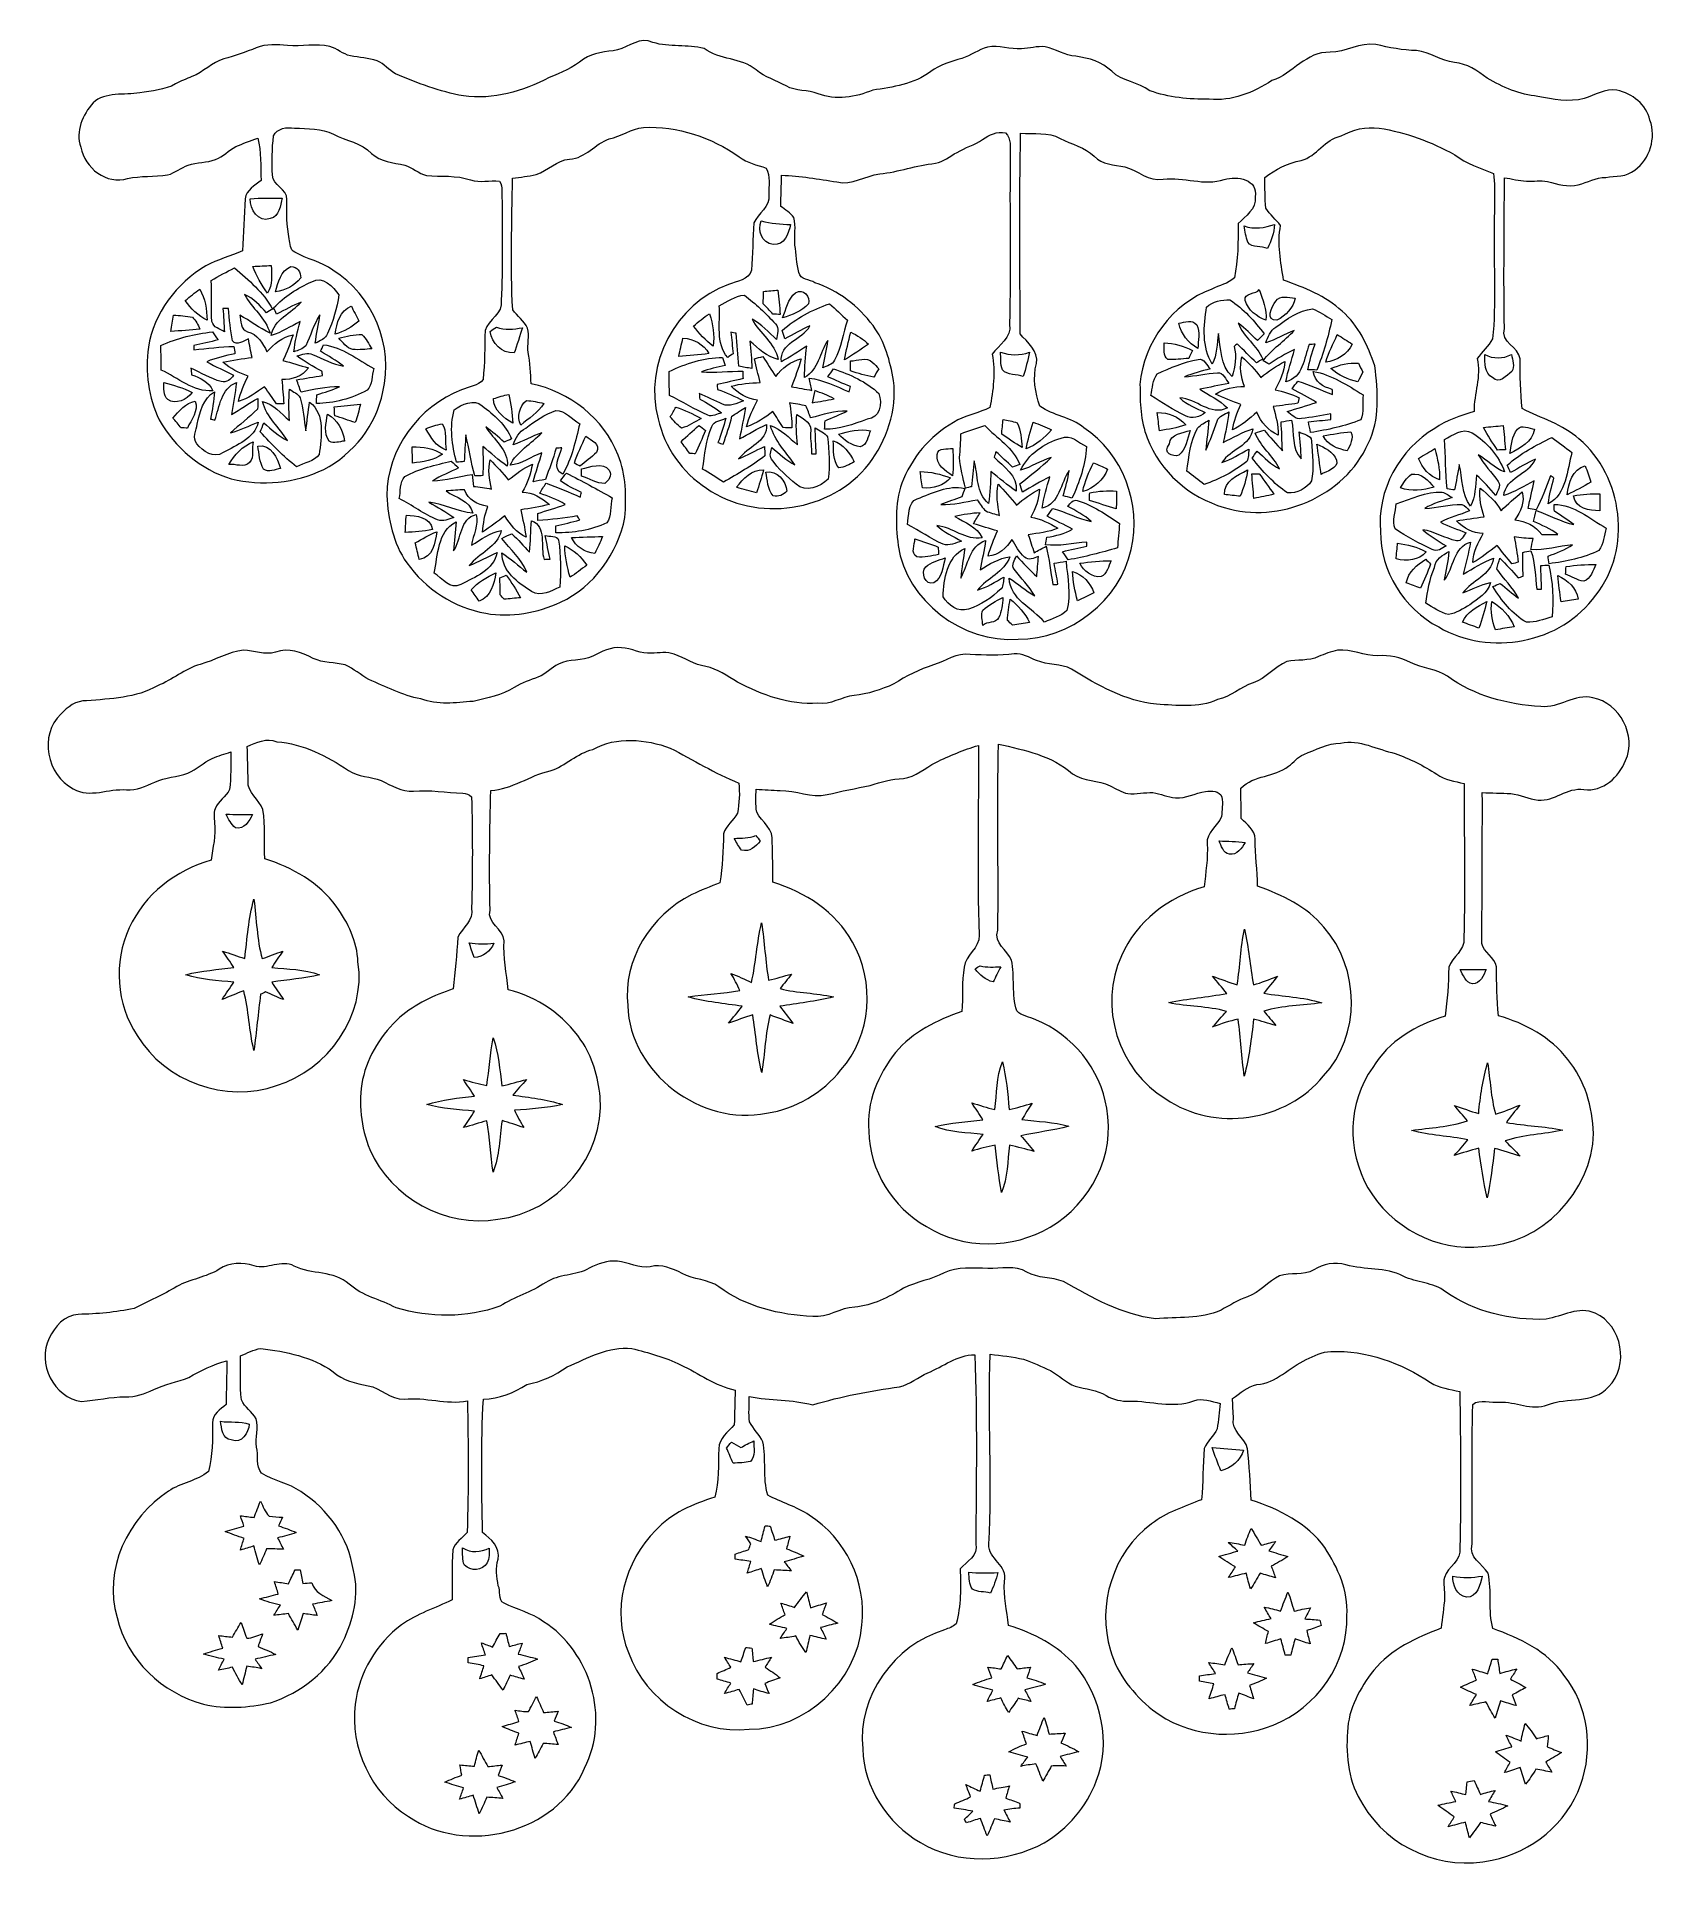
# Model space of a CAD drawing. Header units: centimetres. Extents: x -14.4 to 14.3, y -16.3 to 16.2.
import ezdxf

# ---------------------------------------------------------------- set-up
doc = ezdxf.new("R2010")
doc.units = ezdxf.units.CM
doc.header["$MEASUREMENT"] = 0
doc.layers.add('Layer 1', color=7, linetype='Continuous')

msp = doc.modelspace()

# ---------------------------------------------------------------- linework, layer by layer
at = {"layer": 'Layer 1', "color": 8, "lineweight": 9}
for points, knots in [([(-4.09288, 15.96745), (-3.88862, 16.03165), (-3.69106, 16.20275), (-3.46564, 16.10185), (-3.46564, 16.10185), (-3.17248, 16.0066), (-2.85251, 16.07434), (-2.56112, 15.99214), (-2.56112, 15.99214), (-2.28524, 15.78788), (-1.90389, 15.83656), (-1.63931, 15.61396), (-1.63931, 15.61396), (-1.48021, 15.48731), (-1.28406, 15.42523), (-1.10661, 15.32998), (-1.10661, 15.32998), (-0.93411, 15.2312), (-0.72491, 15.26683), (-0.54323, 15.19239), (-0.54323, 15.19239), (-0.23031, 15.07033), (0.12352, 15.12925), (0.4255, 15.25625), (0.4255, 15.25625), (0.78004, 15.30705), (1.15434, 15.36455), (1.45067, 15.58433), (1.45067, 15.58433), (1.61295, 15.70815), (1.81227, 15.76178), (2.00453, 15.81928), (2.00453, 15.81928), (2.16187, 15.87008), (2.29769, 15.97309), (2.4575, 16.01719), (2.4575, 16.01719), (2.65999, 16.05599), (2.85649, 15.97097), (3.05934, 15.98791), (3.05934, 15.98791), (3.19869, 15.99214), (3.33556, 16.03835), (3.47632, 16.02601), (3.47632, 16.02601), (3.66329, 15.98473), (3.82663, 15.86796), (4.02242, 15.85632), (4.02242, 15.85632), (4.25173, 15.82704), (4.4835, 15.7519), (4.65495, 15.59103), (4.65495, 15.59103), (4.84122, 15.40688), (5.12626, 15.40582), (5.32982, 15.24566), (5.32982, 15.24566), (5.6646, 15.12889), (6.0262, 15.08938), (6.38074, 15.09926), (6.38074, 15.09926), (6.77621, 15.04987), (7.16356, 15.21638), (7.49199, 15.42487), (7.49199, 15.42487), (7.861, 15.54376), (8.10159, 15.94593), (8.52104, 15.92688), (8.52104, 15.92688), (8.80115, 15.923), (9.04951, 16.10644), (9.33208, 16.06516), (9.33208, 16.06516), (9.56809, 16.00696), (9.80798, 15.9611), (10.05175, 15.95721), (10.05175, 15.95721), (10.28952, 15.93499), (10.48707, 15.77483), (10.72379, 15.74484), (10.72379, 15.74484), (10.94745, 15.72579), (11.13125, 15.60197), (11.30093, 15.46756), (11.30093, 15.46756), (11.57963, 15.31234), (11.87702, 15.17264), (12.20052, 15.14653), (12.20052, 15.14653), (12.46898, 15.08832), (12.74662, 15.04211), (13.01931, 15.10631), (13.01931, 15.10631), (13.21087, 15.16558), (13.39044, 15.28941), (13.60069, 15.25307), (13.60069, 15.25307), (13.87092, 15.19945), (14.1228, 15.00083), (14.18489, 14.72426), (14.18489, 14.72426), (14.29672, 14.41028), (14.18771, 14.03528), (13.91431, 13.84231), (13.91431, 13.84231), (13.77637, 13.71566), (13.57282, 13.74318), (13.40349, 13.70896), (13.40349, 13.70896), (13.22816, 13.71531), (13.07929, 13.62253), (12.91595, 13.58055), (12.91595, 13.58055), (12.73074, 13.5301), (12.55012, 13.59572), (12.37197, 13.63594), (12.37197, 13.63594), (12.24849, 13.66628), (12.12185, 13.63558), (11.99732, 13.64335), (11.99732, 13.64335), (11.86573, 13.65181), (11.73802, 13.68744), (11.6082, 13.70649), (11.6082, 13.70649), (11.60538, 12.81714), (11.59303, 11.92779), (11.60644, 11.03843), (11.60644, 11.03843), (11.53624, 10.78479), (11.85973, 10.71388), (11.88725, 10.49798), (11.88725, 10.49798), (11.87772, 10.20341), (11.89572, 9.91025), (11.92182, 9.61709), (11.92182, 9.61709), (12.25908, 9.4467), (12.63867, 9.33804), (12.92759, 9.08334), (12.92759, 9.08334), (13.70864, 8.418), (13.87797, 7.12154), (13.22357, 6.31474), (13.22357, 6.31474), (12.62279, 5.45749), (11.33409, 5.22183), (10.44439, 5.751), (10.44439, 5.751), (9.8295, 6.07203), (9.40969, 6.74407), (9.41357, 7.44081), (9.41357, 7.44081), (9.34513, 8.16753), (9.75224, 8.89954), (10.37383, 9.26749), (10.37383, 9.26749), (10.58268, 9.41636), (10.83033, 9.48798), (11.07127, 9.56453), (11.07127, 9.56453), (11.06281, 9.88203), (11.20392, 10.18895), (11.12384, 10.50574), (11.12384, 10.50574), (11.21274, 10.6218), (11.32492, 10.7234), (11.39795, 10.85146), (11.39795, 10.85146), (11.46568, 11.48787), (11.41171, 12.12993), (11.42864, 12.76846), (11.42864, 12.76846), (11.41876, 13.10571), (11.45651, 13.44685), (11.41594, 13.78269), (11.41594, 13.78269), (11.18134, 13.87971), (10.92981, 13.9485), (10.72732, 14.11325), (10.72732, 14.11325), (10.31245, 14.34255), (9.86125, 14.51083), (9.39276, 14.58385), (9.39276, 14.58385), (9.15463, 14.61631), (8.92392, 14.55704), (8.71507, 14.44521), (8.71507, 14.44521), (8.42509, 14.39053), (8.28927, 14.08361), (8.00916, 14.01129), (8.00916, 14.01129), (7.76892, 13.96755), (7.55867, 13.85395), (7.36676, 13.70896), (7.36676, 13.70896), (7.36534, 13.52728), (7.37064, 13.34525), (7.38298, 13.16392), (7.38298, 13.16392), (7.46306, 13.05773), (7.55726, 12.96107), (7.64651, 12.86124), (7.64651, 12.86124), (7.58195, 12.53633), (7.64721, 12.21283), (7.69766, 11.89145), (7.69766, 11.89145), (8.06561, 11.75951), (8.44237, 11.61417), (8.73342, 11.34359), (8.73342, 11.34359), (9.02834, 11.09453), (9.19026, 10.72975), (9.31338, 10.37345), (9.31338, 10.37345), (9.36736, 9.91836), (9.41216, 9.42447), (9.19697, 9.00114), (9.19697, 9.00114), (8.78281, 8.06346), (7.61652, 7.56463), (6.64427, 7.86837), (6.64427, 7.86837), (6.03361, 8.04229), (5.51044, 8.5009), (5.28537, 9.09745), (5.28537, 9.09745), (5.16295, 9.39731), (5.15696, 9.72928), (5.15625, 10.04748), (5.15625, 10.04748), (5.21446, 10.78832), (5.72987, 11.47341), (6.42554, 11.73482), (6.42554, 11.73482), (6.55854, 11.80149), (6.7187, 11.82689), (6.82806, 11.93343), (6.82806, 11.93343), (6.89156, 12.24705), (6.8965, 12.57372), (6.89439, 12.89369), (6.89439, 12.89369), (7.02139, 13.02775), (7.226, 13.14946), (7.19284, 13.36853), (7.19284, 13.36853), (7.25881, 13.67298), (6.86899, 13.74565), (6.64921, 13.67404), (6.64921, 13.67404), (6.29078, 13.55621), (5.93095, 13.72448), (5.56829, 13.67968), (5.56829, 13.67968), (5.30936, 13.62888), (5.11921, 13.83914), (4.88567, 13.8984), (4.88567, 13.8984), (4.6987, 13.94003), (4.48915, 13.93615), (4.34733, 14.08467), (4.34733, 14.08467), (4.17976, 14.25118), (3.94411, 14.29563), (3.74196, 14.40182), (3.74196, 14.40182), (3.52959, 14.51859), (3.27418, 14.47661), (3.04241, 14.49566), (3.04241, 14.49566), (3.02018, 13.31138), (3.03112, 12.1264), (3.0357, 10.94177), (3.0357, 10.94177), (3.15812, 10.79325), (3.36555, 10.63274), (3.32181, 10.41542), (3.32181, 10.41542), (3.25478, 10.16778), (3.30311, 9.89508), (3.38178, 9.65871), (3.38178, 9.65871), (3.62096, 9.49715), (3.93141, 9.46258), (4.16283, 9.28019), (4.16283, 9.28019), (4.85357, 8.82193), (5.18518, 7.92729), (4.99997, 7.12472), (4.99997, 7.12472), (4.80347, 6.21561), (3.92012, 5.53334), (2.99654, 5.53298), (2.99654, 5.53298), (2.01441, 5.46843), (1.0224, 6.20714), (0.87423, 7.19351), (0.87423, 7.19351), (0.83014, 7.58509), (0.81038, 7.99925), (0.96913, 8.36932), (0.96913, 8.36932), (1.15787, 8.81557), (1.50359, 9.19376), (1.93362, 9.41706), (1.93362, 9.41706), (2.11354, 9.50879), (2.31639, 9.54441), (2.49595, 9.63579), (2.49595, 9.63579), (2.56263, 9.94482), (2.59614, 10.2662), (2.54005, 10.58053), (2.54005, 10.58053), (2.65752, 10.74281), (2.88577, 10.87439), (2.84802, 11.1104), (2.84802, 11.1104), (2.87025, 12.10982), (2.84485, 13.10995), (2.86002, 14.10972), (2.86002, 14.10972), (2.84944, 14.23531), (2.88612, 14.40146), (2.77747, 14.49848), (2.77747, 14.49848), (2.62366, 14.5334), (2.48854, 14.4625), (2.36825, 14.38136), (2.36825, 14.38136), (2.22855, 14.28505), (2.06274, 14.23919), (1.91669, 14.15417), (1.91669, 14.15417), (1.78828, 14.09137), (1.67927, 13.98342), (1.53393, 13.96085), (1.53393, 13.96085), (1.19844, 13.93333), (0.88341, 13.80386), (0.54897, 13.77458), (0.54897, 13.77458), (0.28933, 13.74671), (0.06284, 13.55903), (-0.21197, 13.63135), (-0.21197, 13.63135), (-0.53547, 13.68533), (-0.86038, 13.73471), (-1.18846, 13.74918), (-1.18846, 13.74918), (-1.19481, 13.56573), (-1.19975, 13.38229), (-1.20363, 13.19885), (-1.20363, 13.19885), (-1.12319, 13.13746), (-1.03183, 13.08455), (-0.97432, 12.99882), (-0.97432, 12.99882), (-0.92352, 12.84219), (-0.97221, 12.67391), (-0.95139, 12.51269), (-0.95139, 12.51269), (-0.92846, 12.35077), (-0.92282, 12.18602), (-0.88295, 12.02692), (-0.88295, 12.02692), (-0.86143, 11.90027), (-0.6854, 11.90486), (-0.6032, 11.847), (-0.6032, 11.847), (-0.18657, 11.714), (0.17009, 11.43213), (0.43256, 11.08641), (0.43256, 11.08641), (0.64211, 10.8049), (0.73136, 10.4567), (0.79239, 10.11698), (0.79239, 10.11698), (0.85801, 9.59099), (0.67456, 9.05159), (0.356, 8.63496), (0.356, 8.63496), (-0.3051, 7.78865), (-1.63896, 7.59074), (-2.51737, 8.20704), (-2.51737, 8.20704), (-2.94847, 8.48715), (-3.26209, 8.93482), (-3.37533, 9.43647), (-3.37533, 9.43647), (-3.63815, 10.3932), (-3.06171, 11.48611), (-2.12614, 11.81313), (-2.12614, 11.81313), (-1.99597, 11.8791), (-1.75925, 11.88969), (-1.72433, 12.06925), (-1.72433, 12.06925), (-1.69822, 12.34689), (-1.7014, 12.62699), (-1.67953, 12.90428), (-1.67953, 12.90428), (-1.60968, 13.08031), (-1.38813, 13.1872), (-1.41459, 13.40451), (-1.41459, 13.40451), (-1.41847, 13.55868), (-1.38249, 13.7326), (-1.46151, 13.87441), (-1.46151, 13.87441), (-1.62379, 13.93439), (-1.80264, 13.96296), (-1.93917, 14.07832), (-1.93917, 14.07832), (-2.43235, 14.42051), (-3.03137, 14.62548), (-3.63462, 14.5969), (-3.63462, 14.5969), (-3.84981, 14.57045), (-4.03008, 14.44027), (-4.23893, 14.39159), (-4.23893, 14.39159), (-4.49152, 14.30833), (-4.65873, 14.05151), (-4.94096, 14.03458), (-4.94096, 14.03458), (-5.1692, 14.01447), (-5.32725, 13.83349), (-5.53398, 13.76047), (-5.53398, 13.76047), (-5.67226, 13.73048), (-5.81338, 13.71778), (-5.95308, 13.69767), (-5.95308, 13.69767), (-5.96048, 12.92156), (-5.99223, 12.14333), (-5.94884, 11.36899), (-5.94884, 11.36899), (-5.8677, 11.25398), (-5.74494, 11.17214), (-5.68602, 11.0402), (-5.68602, 11.0402), (-5.64616, 10.89944), (-5.69661, 10.75445), (-5.67262, 10.61263), (-5.67262, 10.61263), (-5.63981, 10.42919), (-5.63699, 10.24221), (-5.62005, 10.05701), (-5.62005, 10.05701), (-4.94484, 9.91766), (-4.3303, 9.446), (-4.08406, 8.7937), (-4.08406, 8.7937), (-3.93483, 8.44693), (-3.93871, 8.05993), (-3.96235, 7.68987), (-3.96235, 7.68987), (-4.08653, 7.05275), (-4.51127, 6.46679), (-5.10253, 6.18774), (-5.10253, 6.18774), (-5.51316, 6.00465), (-5.97706, 5.91575), (-6.42439, 5.99336), (-6.42439, 5.99336), (-6.98389, 6.09284), (-7.49648, 6.4241), (-7.82386, 6.88695), (-7.82386, 6.88695), (-8.06833, 7.23231), (-8.1537, 7.66306), (-8.17804, 8.07828), (-8.17804, 8.07828), (-8.17452, 8.89813), (-7.61325, 9.66119), (-6.85266, 9.94906), (-6.85266, 9.94906), (-6.72707, 10.00938), (-6.55915, 10.01291), (-6.47483, 10.13462), (-6.47483, 10.13462), (-6.4385, 10.42178), (-6.44661, 10.71176), (-6.43814, 11.00033), (-6.43814, 11.00033), (-6.37711, 11.19577), (-6.11782, 11.3002), (-6.15134, 11.53479), (-6.15134, 11.53479), (-6.12417, 12.12217), (-6.14252, 12.7106), (-6.13581, 13.29833), (-6.13581, 13.29833), (-6.14851, 13.41086), (-6.11888, 13.54139), (-6.18026, 13.64581), (-6.18026, 13.64581), (-6.35207, 13.66769), (-6.52846, 13.60807), (-6.69638, 13.66839), (-6.69638, 13.66839), (-6.9472, 13.75165), (-7.21637, 13.7259), (-7.47531, 13.74389), (-7.47531, 13.74389), (-7.61466, 13.78022), (-7.7219, 13.88994), (-7.86125, 13.92627), (-7.86125, 13.92627), (-8.06163, 13.97672), (-8.28952, 13.98272), (-8.44651, 14.13547), (-8.44651, 14.13547), (-8.62854, 14.32809), (-8.89877, 14.35455), (-9.12173, 14.4752), (-9.12173, 14.4752), (-9.33304, 14.5842), (-9.58104, 14.56692), (-9.81105, 14.58597), (-9.81105, 14.58597), (-9.94299, 14.60396), (-10.11903, 14.5842), (-10.18394, 14.44838), (-10.18394, 14.44838), (-10.20899, 14.21731), (-10.21498, 13.98589), (-10.20158, 13.75376), (-10.20158, 13.75376), (-10.20299, 13.56538), (-9.94017, 13.5107), (-9.94652, 13.3195), (-9.94652, 13.3195), (-9.95534, 13.0856), (-9.94899, 12.85277), (-9.9056, 12.62205), (-9.9056, 12.62205), (-9.89043, 12.53986), (-9.89466, 12.4305), (-9.80788, 12.3864), (-9.80788, 12.3864), (-9.59057, 12.2661), (-9.33833, 12.21706), (-9.13443, 12.0696), (-9.13443, 12.0696), (-8.42287, 11.63392), (-8.04646, 10.72164), (-8.24895, 9.91201), (-8.24895, 9.91201), (-8.36114, 9.32676), (-8.76754, 8.81205), (-9.29529, 8.54183), (-9.29529, 8.54183), (-9.79906, 8.29806), (-10.38926, 8.24054), (-10.93218, 8.37355), (-10.93218, 8.37355), (-11.47123, 8.539), (-11.93407, 8.92671), (-12.20606, 9.41847), (-12.20606, 9.41847), (-12.40009, 9.8143), (-12.45936, 10.27113), (-12.39903, 10.70612), (-12.39903, 10.70612), (-12.30096, 11.30831), (-11.90056, 11.8403), (-11.37986, 12.14686), (-11.37986, 12.14686), (-11.17383, 12.25834), (-10.94418, 12.31408), (-10.73251, 12.41356), (-10.73251, 12.41356), (-10.71416, 12.71977), (-10.69829, 13.02634), (-10.68241, 13.3329), (-10.68241, 13.3329), (-10.67113, 13.4913), (-10.51026, 13.56573), (-10.40443, 13.65851), (-10.40443, 13.65851), (-10.41466, 13.90828), (-10.39843, 14.16369), (-10.46334, 14.40746), (-10.46334, 14.40746), (-10.59422, 14.35948), (-10.72475, 14.31045), (-10.85351, 14.25788), (-10.85351, 14.25788), (-10.97981, 14.19333), (-11.074, 14.07761), (-11.20876, 14.02752), (-11.20876, 14.02752), (-11.36504, 13.97143), (-11.53614, 13.97778), (-11.69453, 13.93015), (-11.69453, 13.93015), (-11.82012, 13.88182), (-11.92701, 13.79151), (-12.05754, 13.75588), (-12.05754, 13.75588), (-12.29214, 13.71637), (-12.53309, 13.74459), (-12.76592, 13.69132), (-12.76592, 13.69132), (-13.13598, 13.57526), (-13.53392, 13.87794), (-13.59213, 14.24695), (-13.59213, 14.24695), (-13.70078, 14.52458), (-13.55579, 14.82198), (-13.37905, 15.03223), (-13.37905, 15.03223), (-13.1575, 15.2312), (-12.82483, 15.16346), (-12.55214, 15.20862), (-12.55214, 15.20862), (-12.33835, 15.24848), (-12.11046, 15.25625), (-11.91749, 15.36525), (-11.91749, 15.36525), (-11.824, 15.415), (-11.72734, 15.45945), (-11.62786, 15.49719), (-11.62786, 15.49719), (-11.42501, 15.57375), (-11.27367, 15.74978), (-11.06236, 15.8094), (-11.06236, 15.8094), (-10.86727, 15.86338), (-10.67571, 15.92864), (-10.48768, 16.00413), (-10.48768, 16.00413), (-10.3127, 16.08421), (-10.11938, 16.05599), (-9.93417, 16.04894), (-9.93417, 16.04894), (-9.68476, 16.02176), (-9.43217, 16.0881), (-9.18523, 16.02953), (-9.18523, 16.02953), (-9.05752, 15.99108), (-8.95486, 15.89266), (-8.82328, 15.86443), (-8.82328, 15.86443), (-8.66488, 15.83374), (-8.50189, 15.82528), (-8.34667, 15.77624), (-8.34667, 15.77624), (-8.22567, 15.72121), (-8.14171, 15.61185), (-8.02635, 15.54799), (-8.02635, 15.54799), (-7.63794, 15.38219), (-7.2386, 15.2312), (-6.82232, 15.15394), (-6.82232, 15.15394), (-6.29315, 15.08127), (-5.76928, 15.23331), (-5.30608, 15.4785), (-5.30608, 15.4785), (-5.08842, 15.56034), (-4.87957, 15.65982), (-4.69507, 15.80199), (-4.69507, 15.80199), (-4.51974, 15.92793), (-4.29678, 15.9304), (-4.09288, 15.96745), (-4.09288, 15.96745), (-4.09288, 15.96745), (-4.09288, 15.96745), (-4.09288, 15.96745)], [0, 0, 0, 0, 0.00588235, 0.00588235, 0.00588235, 0.00588235, 0.01176471, 0.01176471, 0.01176471, 0.01176471, 0.01764706, 0.01764706, 0.01764706, 0.01764706, 0.02352941, 0.02352941, 0.02352941, 0.02352941, 0.02941176, 0.02941176, 0.02941176, 0.02941176, 0.03529412, 0.03529412, 0.03529412, 0.03529412, 0.04117647, 0.04117647, 0.04117647, 0.04117647, 0.04705882, 0.04705882, 0.04705882, 0.04705882, 0.05294118, 0.05294118, 0.05294118, 0.05294118, 0.05882353, 0.05882353, 0.05882353, 0.05882353, 0.06470588, 0.06470588, 0.06470588, 0.06470588, 0.07058824, 0.07058824, 0.07058824, 0.07058824, 0.07647059, 0.07647059, 0.07647059, 0.07647059, 0.08235294, 0.08235294, 0.08235294, 0.08235294, 0.08823529, 0.08823529, 0.08823529, 0.08823529, 0.09411765, 0.09411765, 0.09411765, 0.09411765, 0.1, 0.1, 0.1, 0.1, 0.10588235, 0.10588235, 0.10588235, 0.10588235, 0.11176471, 0.11176471, 0.11176471, 0.11176471, 0.11764706, 0.11764706, 0.11764706, 0.11764706, 0.12352941, 0.12352941, 0.12352941, 0.12352941, 0.12941176, 0.12941176, 0.12941176, 0.12941176, 0.13529412, 0.13529412, 0.13529412, 0.13529412, 0.14117647, 0.14117647, 0.14117647, 0.14117647, 0.14705882, 0.14705882, 0.14705882, 0.14705882, 0.15294118, 0.15294118, 0.15294118, 0.15294118, 0.15882353, 0.15882353, 0.15882353, 0.15882353, 0.16470588, 0.16470588, 0.16470588, 0.16470588, 0.17058824, 0.17058824, 0.17058824, 0.17058824, 0.17647059, 0.17647059, 0.17647059, 0.17647059, 0.18235294, 0.18235294, 0.18235294, 0.18235294, 0.18823529, 0.18823529, 0.18823529, 0.18823529, 0.19411765, 0.19411765, 0.19411765, 0.19411765, 0.2, 0.2, 0.2, 0.2, 0.20588235, 0.20588235, 0.20588235, 0.20588235, 0.21176471, 0.21176471, 0.21176471, 0.21176471, 0.21764706, 0.21764706, 0.21764706, 0.21764706, 0.22352941, 0.22352941, 0.22352941, 0.22352941, 0.22941176, 0.22941176, 0.22941176, 0.22941176, 0.23529412, 0.23529412, 0.23529412, 0.23529412, 0.24117647, 0.24117647, 0.24117647, 0.24117647, 0.24705882, 0.24705882, 0.24705882, 0.24705882, 0.25294118, 0.25294118, 0.25294118, 0.25294118, 0.25882353, 0.25882353, 0.25882353, 0.25882353, 0.26470588, 0.26470588, 0.26470588, 0.26470588, 0.27058824, 0.27058824, 0.27058824, 0.27058824, 0.27647059, 0.27647059, 0.27647059, 0.27647059, 0.28235294, 0.28235294, 0.28235294, 0.28235294, 0.28823529, 0.28823529, 0.28823529, 0.28823529, 0.29411765, 0.29411765, 0.29411765, 0.29411765, 0.3, 0.3, 0.3, 0.3, 0.30588235, 0.30588235, 0.30588235, 0.30588235, 0.31176471, 0.31176471, 0.31176471, 0.31176471, 0.31764706, 0.31764706, 0.31764706, 0.31764706, 0.32352941, 0.32352941, 0.32352941, 0.32352941, 0.32941176, 0.32941176, 0.32941176, 0.32941176, 0.33529412, 0.33529412, 0.33529412, 0.33529412, 0.34117647, 0.34117647, 0.34117647, 0.34117647, 0.34705882, 0.34705882, 0.34705882, 0.34705882, 0.35294118, 0.35294118, 0.35294118, 0.35294118, 0.35882353, 0.35882353, 0.35882353, 0.35882353, 0.36470588, 0.36470588, 0.36470588, 0.36470588, 0.37058824, 0.37058824, 0.37058824, 0.37058824, 0.37647059, 0.37647059, 0.37647059, 0.37647059, 0.38235294, 0.38235294, 0.38235294, 0.38235294, 0.38823529, 0.38823529, 0.38823529, 0.38823529, 0.39411765, 0.39411765, 0.39411765, 0.39411765, 0.4, 0.4, 0.4, 0.4, 0.40588235, 0.40588235, 0.40588235, 0.40588235, 0.41176471, 0.41176471, 0.41176471, 0.41176471, 0.41764706, 0.41764706, 0.41764706, 0.41764706, 0.42352941, 0.42352941, 0.42352941, 0.42352941, 0.42941176, 0.42941176, 0.42941176, 0.42941176, 0.43529412, 0.43529412, 0.43529412, 0.43529412, 0.44117647, 0.44117647, 0.44117647, 0.44117647, 0.44705882, 0.44705882, 0.44705882, 0.44705882, 0.45294118, 0.45294118, 0.45294118, 0.45294118, 0.45882353, 0.45882353, 0.45882353, 0.45882353, 0.46470588, 0.46470588, 0.46470588, 0.46470588, 0.47058824, 0.47058824, 0.47058824, 0.47058824, 0.47647059, 0.47647059, 0.47647059, 0.47647059, 0.48235294, 0.48235294, 0.48235294, 0.48235294, 0.48823529, 0.48823529, 0.48823529, 0.48823529, 0.49411765, 0.49411765, 0.49411765, 0.49411765, 0.5, 0.5, 0.5, 0.5, 0.50588235, 0.50588235, 0.50588235, 0.50588235, 0.51176471, 0.51176471, 0.51176471, 0.51176471, 0.51764706, 0.51764706, 0.51764706, 0.51764706, 0.52352941, 0.52352941, 0.52352941, 0.52352941, 0.52941176, 0.52941176, 0.52941176, 0.52941176, 0.53529412, 0.53529412, 0.53529412, 0.53529412, 0.54117647, 0.54117647, 0.54117647, 0.54117647, 0.54705882, 0.54705882, 0.54705882, 0.54705882, 0.55294118, 0.55294118, 0.55294118, 0.55294118, 0.55882353, 0.55882353, 0.55882353, 0.55882353, 0.56470588, 0.56470588, 0.56470588, 0.56470588, 0.57058824, 0.57058824, 0.57058824, 0.57058824, 0.57647059, 0.57647059, 0.57647059, 0.57647059, 0.58235294, 0.58235294, 0.58235294, 0.58235294, 0.58823529, 0.58823529, 0.58823529, 0.58823529, 0.59411765, 0.59411765, 0.59411765, 0.59411765, 0.6, 0.6, 0.6, 0.6, 0.60588235, 0.60588235, 0.60588235, 0.60588235, 0.61176471, 0.61176471, 0.61176471, 0.61176471, 0.61764706, 0.61764706, 0.61764706, 0.61764706, 0.62352941, 0.62352941, 0.62352941, 0.62352941, 0.62941176, 0.62941176, 0.62941176, 0.62941176, 0.63529412, 0.63529412, 0.63529412, 0.63529412, 0.64117647, 0.64117647, 0.64117647, 0.64117647, 0.64705882, 0.64705882, 0.64705882, 0.64705882, 0.65294118, 0.65294118, 0.65294118, 0.65294118, 0.65882353, 0.65882353, 0.65882353, 0.65882353, 0.66470588, 0.66470588, 0.66470588, 0.66470588, 0.67058824, 0.67058824, 0.67058824, 0.67058824, 0.67647059, 0.67647059, 0.67647059, 0.67647059, 0.68235294, 0.68235294, 0.68235294, 0.68235294, 0.68823529, 0.68823529, 0.68823529, 0.68823529, 0.69411765, 0.69411765, 0.69411765, 0.69411765, 0.7, 0.7, 0.7, 0.7, 0.70588235, 0.70588235, 0.70588235, 0.70588235, 0.71176471, 0.71176471, 0.71176471, 0.71176471, 0.71764706, 0.71764706, 0.71764706, 0.71764706, 0.72352941, 0.72352941, 0.72352941, 0.72352941, 0.72941176, 0.72941176, 0.72941176, 0.72941176, 0.73529412, 0.73529412, 0.73529412, 0.73529412, 0.74117647, 0.74117647, 0.74117647, 0.74117647, 0.74705882, 0.74705882, 0.74705882, 0.74705882, 0.75294118, 0.75294118, 0.75294118, 0.75294118, 0.75882353, 0.75882353, 0.75882353, 0.75882353, 0.76470588, 0.76470588, 0.76470588, 0.76470588, 0.77058824, 0.77058824, 0.77058824, 0.77058824, 0.77647059, 0.77647059, 0.77647059, 0.77647059, 0.78235294, 0.78235294, 0.78235294, 0.78235294, 0.78823529, 0.78823529, 0.78823529, 0.78823529, 0.79411765, 0.79411765, 0.79411765, 0.79411765, 0.8, 0.8, 0.8, 0.8, 0.80588235, 0.80588235, 0.80588235, 0.80588235, 0.81176471, 0.81176471, 0.81176471, 0.81176471, 0.81764706, 0.81764706, 0.81764706, 0.81764706, 0.82352941, 0.82352941, 0.82352941, 0.82352941, 0.82941176, 0.82941176, 0.82941176, 0.82941176, 0.83529412, 0.83529412, 0.83529412, 0.83529412, 0.84117647, 0.84117647, 0.84117647, 0.84117647, 0.84705882, 0.84705882, 0.84705882, 0.84705882, 0.85294118, 0.85294118, 0.85294118, 0.85294118, 0.85882353, 0.85882353, 0.85882353, 0.85882353, 0.86470588, 0.86470588, 0.86470588, 0.86470588, 0.87058824, 0.87058824, 0.87058824, 0.87058824, 0.87647059, 0.87647059, 0.87647059, 0.87647059, 0.88235294, 0.88235294, 0.88235294, 0.88235294, 0.88823529, 0.88823529, 0.88823529, 0.88823529, 0.89411765, 0.89411765, 0.89411765, 0.89411765, 0.9, 0.9, 0.9, 0.9, 0.90588235, 0.90588235, 0.90588235, 0.90588235, 0.91176471, 0.91176471, 0.91176471, 0.91176471, 0.91764706, 0.91764706, 0.91764706, 0.91764706, 0.92352941, 0.92352941, 0.92352941, 0.92352941, 0.92941176, 0.92941176, 0.92941176, 0.92941176, 0.93529412, 0.93529412, 0.93529412, 0.93529412, 0.94117647, 0.94117647, 0.94117647, 0.94117647, 0.94705882, 0.94705882, 0.94705882, 0.94705882, 0.95294118, 0.95294118, 0.95294118, 0.95294118, 0.95882353, 0.95882353, 0.95882353, 0.95882353, 0.96470588, 0.96470588, 0.96470588, 0.96470588, 0.97058824, 0.97058824, 0.97058824, 0.97058824, 0.97647059, 0.97647059, 0.97647059, 0.97647059, 0.98235294, 0.98235294, 0.98235294, 0.98235294, 0.98823529, 0.98823529, 0.98823529, 0.98823529, 1, 1, 1, 1]), ([(-10.59422, 13.33325), (-10.60798, 13.14699), (-10.44993, 12.90745), (-10.2425, 12.9833), (-10.2425, 12.9833), (-10.07317, 13.01152), (-10.06717, 13.21931), (-10.02801, 13.34525), (-10.02801, 13.34525), (-10.21675, 13.33431), (-10.40689, 13.35865), (-10.59422, 13.33325), (-10.59422, 13.33325), (-10.59422, 13.33325), (-10.59422, 13.33325), (-10.59422, 13.33325)], [0, 0, 0, 0, 0.2, 0.2, 0.2, 0.2, 0.4, 0.4, 0.4, 0.4, 0.6, 0.6, 0.6, 0.6, 1, 1, 1, 1]), ([(-1.55041, 12.94096), (-1.62061, 12.76881), (-1.53877, 12.54973), (-1.33874, 12.5261), (-1.33874, 12.5261), (-1.13589, 12.49717), (-1.06181, 12.72154), (-1.03183, 12.87958), (-1.03183, 12.87958), (-1.2068, 12.87852), (-1.38072, 12.89793), (-1.55041, 12.94096), (-1.55041, 12.94096), (-1.55041, 12.94096), (-1.55041, 12.94096), (-1.55041, 12.94096)], [0, 0, 0, 0, 0.2, 0.2, 0.2, 0.2, 0.4, 0.4, 0.4, 0.4, 0.6, 0.6, 0.6, 0.6, 1, 1, 1, 1]), ([(6.9981, 12.85277), (7.01997, 12.75646), (7.02738, 12.65592), (7.06513, 12.56349), (7.06513, 12.56349), (7.14062, 12.45519), (7.30925, 12.5007), (7.41121, 12.45343), (7.41121, 12.45343), (7.47788, 12.58642), (7.53115, 12.72753), (7.53926, 12.87746), (7.53926, 12.87746), (7.36323, 12.82208), (7.17872, 12.78398), (6.9981, 12.85277), (6.9981, 12.85277), (6.9981, 12.85277), (6.9981, 12.85277), (6.9981, 12.85277)], [0, 0, 0, 0, 0.16666667, 0.16666667, 0.16666667, 0.16666667, 0.33333333, 0.33333333, 0.33333333, 0.33333333, 0.5, 0.5, 0.5, 0.5, 0.66666667, 0.66666667, 0.66666667, 0.66666667, 1, 1, 1, 1]), ([(-11.28708, 11.88686), (-11.27614, 11.64451), (-11.29131, 11.40144), (-11.27332, 11.15908), (-11.27332, 11.15908), (-11.25074, 11.05396), (-11.13115, 11.02503), (-11.05213, 10.97423), (-11.05213, 10.97423), (-11.05953, 11.11393), (-11.06906, 11.25292), (-11.07894, 11.39192), (-11.07894, 11.39192), (-11.05459, 11.39156), (-11.00626, 11.39121), (-10.98228, 11.39086), (-10.98228, 11.39086), (-10.96181, 11.1986), (-10.94629, 11.00563), (-10.91066, 10.81548), (-10.91066, 10.81548), (-10.82423, 10.72905), (-10.71663, 10.8123), (-10.62914, 10.85076), (-10.62914, 10.85076), (-10.60798, 10.7421), (-10.58611, 10.6338), (-10.56176, 10.5255), (-10.56176, 10.5255), (-10.73498, 10.50044), (-10.90925, 10.48175), (-11.07894, 10.4373), (-11.07894, 10.4373), (-10.94735, 10.32723), (-10.79495, 10.24539), (-10.63091, 10.19459), (-10.63091, 10.19459), (-10.70887, 10.05276), (-10.76461, 9.90036), (-10.80518, 9.74373), (-10.80518, 9.74373), (-10.63267, 9.7956), (-10.48839, 9.90496), (-10.34198, 10.00584), (-10.34198, 10.00584), (-10.27143, 9.9039), (-10.20017, 9.80265), (-10.12926, 9.70035), (-10.12926, 9.70035), (-10.09716, 9.70035), (-10.03295, 9.7007), (-10.0012, 9.7007), (-10.0012, 9.7007), (-10.00967, 9.84463), (-10.02237, 9.98821), (-10.03824, 10.13109), (-10.03824, 10.13109), (-9.85833, 10.13144), (-9.67171, 10.18436), (-9.56481, 10.33781), (-9.56481, 10.33781), (-9.7151, 10.38227), (-9.86573, 10.42672), (-10.01637, 10.47011), (-10.01637, 10.47011), (-9.94511, 10.61686), (-9.88619, 10.76927), (-9.83822, 10.92519), (-9.83822, 10.92519), (-10.02766, 10.88568), (-10.17336, 10.75903), (-10.30036, 10.62251), (-10.30036, 10.62251), (-10.37126, 10.77703), (-10.46616, 10.93613), (-10.64608, 10.97952), (-10.64608, 10.97952), (-10.76743, 11.01445), (-10.76602, 11.17602), (-10.77908, 11.27303), (-10.77908, 11.27303), (-10.59916, 11.16931), (-10.43053, 11.04761), (-10.24532, 10.95306), (-10.24532, 10.95306), (-10.32258, 11.22505), (-10.56776, 11.39474), (-10.69582, 11.6378), (-10.69582, 11.6378), (-10.53425, 11.57571), (-10.42665, 11.43319), (-10.30706, 11.31572), (-10.30706, 11.31572), (-10.2806, 11.33124), (-10.22804, 11.36264), (-10.20158, 11.37851), (-10.20158, 11.37851), (-10.36103, 11.67731), (-10.62244, 11.89075), (-10.87291, 12.10841), (-10.87291, 12.10841), (-11.01297, 12.03821), (-11.15196, 11.96624), (-11.28708, 11.88686), (-11.28708, 11.88686), (-11.28708, 11.88686), (-11.28708, 11.88686), (-11.28708, 11.88686)], [0, 0, 0, 0, 0.03571429, 0.03571429, 0.03571429, 0.03571429, 0.07142857, 0.07142857, 0.07142857, 0.07142857, 0.10714286, 0.10714286, 0.10714286, 0.10714286, 0.14285714, 0.14285714, 0.14285714, 0.14285714, 0.17857143, 0.17857143, 0.17857143, 0.17857143, 0.21428571, 0.21428571, 0.21428571, 0.21428571, 0.25, 0.25, 0.25, 0.25, 0.28571429, 0.28571429, 0.28571429, 0.28571429, 0.32142857, 0.32142857, 0.32142857, 0.32142857, 0.35714286, 0.35714286, 0.35714286, 0.35714286, 0.39285714, 0.39285714, 0.39285714, 0.39285714, 0.42857143, 0.42857143, 0.42857143, 0.42857143, 0.46428571, 0.46428571, 0.46428571, 0.46428571, 0.5, 0.5, 0.5, 0.5, 0.53571429, 0.53571429, 0.53571429, 0.53571429, 0.57142857, 0.57142857, 0.57142857, 0.57142857, 0.60714286, 0.60714286, 0.60714286, 0.60714286, 0.64285714, 0.64285714, 0.64285714, 0.64285714, 0.67857143, 0.67857143, 0.67857143, 0.67857143, 0.71428571, 0.71428571, 0.71428571, 0.71428571, 0.75, 0.75, 0.75, 0.75, 0.78571429, 0.78571429, 0.78571429, 0.78571429, 0.82142857, 0.82142857, 0.82142857, 0.82142857, 0.85714286, 0.85714286, 0.85714286, 0.85714286, 0.89285714, 0.89285714, 0.89285714, 0.89285714, 0.92857143, 0.92857143, 0.92857143, 0.92857143, 1, 1, 1, 1]), ([(-10.54906, 12.13487), (-10.48486, 11.96765), (-10.39913, 11.80855), (-10.29224, 11.66426), (-10.29224, 11.66426), (-10.19417, 11.80925), (-10.21781, 11.98494), (-10.2231, 12.15004), (-10.2231, 12.15004), (-10.33175, 12.14721), (-10.44041, 12.14086), (-10.54906, 12.13487), (-10.54906, 12.13487), (-10.54906, 12.13487), (-10.54906, 12.13487), (-10.54906, 12.13487)], [0, 0, 0, 0, 0.2, 0.2, 0.2, 0.2, 0.4, 0.4, 0.4, 0.4, 0.6, 0.6, 0.6, 0.6, 1, 1, 1, 1]), ([(-10.14584, 11.68578), (-9.96945, 11.70483), (-9.81458, 11.79585), (-9.70275, 11.93096), (-9.70275, 11.93096), (-9.69569, 12.03397), (-9.76625, 12.13734), (-9.87667, 12.13346), (-9.87667, 12.13346), (-10.05729, 12.06043), (-10.10174, 11.85406), (-10.14584, 11.68578), (-10.14584, 11.68578), (-10.14584, 11.68578), (-10.14584, 11.68578), (-10.14584, 11.68578)], [0, 0, 0, 0, 0.2, 0.2, 0.2, 0.2, 0.4, 0.4, 0.4, 0.4, 0.6, 0.6, 0.6, 0.6, 1, 1, 1, 1]), ([(-11.74569, 11.53056), (-11.64514, 11.38663), (-11.51991, 11.25786), (-11.35693, 11.18519), (-11.35693, 11.18519), (-11.36892, 11.37498), (-11.38691, 11.56936), (-11.49063, 11.73341), (-11.49063, 11.73341), (-11.57776, 11.6685), (-11.66243, 11.60076), (-11.74569, 11.53056), (-11.74569, 11.53056), (-11.74569, 11.53056), (-11.74569, 11.53056), (-11.74569, 11.53056)], [0, 0, 0, 0, 0.2, 0.2, 0.2, 0.2, 0.4, 0.4, 0.4, 0.4, 0.6, 0.6, 0.6, 0.6, 1, 1, 1, 1]), ([(-9.50273, 11.86358), (-9.75814, 11.7574), (-9.98779, 11.60076), (-10.18218, 11.40321), (-10.18218, 11.40321), (-10.16418, 11.36511), (-10.14619, 11.32701), (-10.12785, 11.28891), (-10.12785, 11.28891), (-9.98533, 11.36617), (-9.8428, 11.44448), (-9.69181, 11.50445), (-9.69181, 11.50445), (-9.86926, 11.30937), (-10.18041, 11.1993), (-10.22239, 10.90967), (-10.22239, 10.90967), (-10.04318, 10.97141), (-9.8802, 11.07018), (-9.71404, 11.15979), (-9.71404, 11.15979), (-9.75531, 10.98164), (-9.80894, 10.80454), (-9.82093, 10.6211), (-9.82093, 10.6211), (-9.75038, 10.65285), (-9.66959, 10.6726), (-9.61314, 10.7287), (-9.61314, 10.7287), (-9.52707, 10.91002), (-9.47344, 11.10687), (-9.36444, 11.27726), (-9.36444, 11.27726), (-9.37855, 11.10793), (-9.42511, 10.94389), (-9.44452, 10.77526), (-9.44452, 10.77526), (-9.36197, 10.81654), (-9.26319, 10.85287), (-9.22615, 10.94601), (-9.22615, 10.94601), (-9.12631, 11.16226), (-9.06458, 11.39721), (-9.02506, 11.6311), (-9.02506, 11.6311), (-9.12314, 11.77362), (-9.31787, 11.98423), (-9.50273, 11.86358), (-9.50273, 11.86358), (-9.50273, 11.86358), (-9.50273, 11.86358), (-9.50273, 11.86358)], [0, 0, 0, 0, 0.07142857, 0.07142857, 0.07142857, 0.07142857, 0.14285714, 0.14285714, 0.14285714, 0.14285714, 0.21428571, 0.21428571, 0.21428571, 0.21428571, 0.28571429, 0.28571429, 0.28571429, 0.28571429, 0.35714286, 0.35714286, 0.35714286, 0.35714286, 0.42857143, 0.42857143, 0.42857143, 0.42857143, 0.5, 0.5, 0.5, 0.5, 0.57142857, 0.57142857, 0.57142857, 0.57142857, 0.64285714, 0.64285714, 0.64285714, 0.64285714, 0.71428571, 0.71428571, 0.71428571, 0.71428571, 0.78571429, 0.78571429, 0.78571429, 0.78571429, 0.85714286, 0.85714286, 0.85714286, 0.85714286, 1, 1, 1, 1]), ([(-1.50878, 11.6939), (-1.51019, 11.63851), (-1.51231, 11.52809), (-1.51337, 11.47306), (-1.51337, 11.47306), (-1.45622, 11.41273), (-1.39907, 11.35241), (-1.34156, 11.29173), (-1.34156, 11.29173), (-1.30946, 11.28997), (-1.24526, 11.28644), (-1.21315, 11.28467), (-1.21315, 11.28467), (-1.22268, 11.42861), (-1.23749, 11.57183), (-1.25408, 11.71506), (-1.25408, 11.71506), (-1.31793, 11.70977), (-1.44528, 11.69919), (-1.50878, 11.6939), (-1.50878, 11.6939), (-1.50878, 11.6939), (-1.50878, 11.6939), (-1.50878, 11.6939)], [0, 0, 0, 0, 0.14285714, 0.14285714, 0.14285714, 0.14285714, 0.28571429, 0.28571429, 0.28571429, 0.28571429, 0.42857143, 0.42857143, 0.42857143, 0.42857143, 0.57142857, 0.57142857, 0.57142857, 0.57142857, 0.71428571, 0.71428571, 0.71428571, 0.71428571, 1, 1, 1, 1]), ([(-0.94434, 11.66779), (-1.08051, 11.56125), (-1.10168, 11.37252), (-1.17364, 11.2247), (-1.17364, 11.2247), (-1.00501, 11.27162), (-0.83603, 11.34535), (-0.71115, 11.47094), (-0.71115, 11.47094), (-0.67658, 11.59476), (-0.80076, 11.75563), (-0.94434, 11.66779), (-0.94434, 11.66779), (-0.94434, 11.66779), (-0.94434, 11.66779), (-0.94434, 11.66779)], [0, 0, 0, 0, 0.2, 0.2, 0.2, 0.2, 0.4, 0.4, 0.4, 0.4, 0.6, 0.6, 0.6, 0.6, 1, 1, 1, 1]), ([(7.01997, 11.53409), (7.06795, 11.36017), (7.22247, 11.24375), (7.38545, 11.18413), (7.38545, 11.18413), (7.40309, 11.37287), (7.33218, 11.55102), (7.26692, 11.72423), (7.26692, 11.72423), (7.23164, 11.64803), (6.97905, 11.66708), (7.01997, 11.53409), (7.01997, 11.53409), (7.01997, 11.53409), (7.01997, 11.53409), (7.01997, 11.53409)], [0, 0, 0, 0, 0.2, 0.2, 0.2, 0.2, 0.4, 0.4, 0.4, 0.4, 0.6, 0.6, 0.6, 0.6, 1, 1, 1, 1]), ([(-9.09315, 10.93648), (-8.9344, 10.9774), (-8.79505, 11.06419), (-8.67123, 11.1679), (-8.67123, 11.1679), (-8.70545, 11.23423), (-8.77389, 11.36687), (-8.80811, 11.43284), (-8.80811, 11.43284), (-9.00319, 11.34606), (-9.0681, 11.1351), (-9.09315, 10.93648), (-9.09315, 10.93648), (-9.09315, 10.93648), (-9.09315, 10.93648), (-9.09315, 10.93648)], [0, 0, 0, 0, 0.2, 0.2, 0.2, 0.2, 0.4, 0.4, 0.4, 0.4, 0.6, 0.6, 0.6, 0.6, 1, 1, 1, 1]), ([(-2.29442, 11.44025), (-2.2669, 11.13051), (-2.36074, 10.78055), (-2.14308, 10.52303), (-2.14308, 10.52303), (-2.11873, 10.53925), (-2.07076, 10.57206), (-2.04641, 10.58829), (-2.04641, 10.58829), (-2.05982, 10.7167), (-2.07287, 10.84476), (-2.08522, 10.97317), (-2.08522, 10.97317), (-2.06194, 10.96753), (-2.01466, 10.95624), (-1.99103, 10.95059), (-1.99103, 10.95059), (-1.97656, 10.75621), (-1.96316, 10.56183), (-1.94693, 10.36779), (-1.94693, 10.36779), (-1.87038, 10.35405), (-1.79383, 10.34064), (-1.71692, 10.32758), (-1.71692, 10.32758), (-1.71692, 10.48986), (-1.73668, 10.65144), (-1.74902, 10.81301), (-1.74902, 10.81301), (-1.59768, 10.68283), (-1.45128, 10.53396), (-1.24914, 10.4881), (-1.24914, 10.4881), (-1.30664, 10.77914), (-1.57969, 10.94636), (-1.71057, 11.19965), (-1.71057, 11.19965), (-1.54229, 11.11181), (-1.41741, 10.96576), (-1.2763, 10.84264), (-1.2763, 10.84264), (-1.26607, 10.93331), (-1.22268, 11.04373), (-1.29853, 11.11816), (-1.29853, 11.11816), (-1.46645, 11.30196), (-1.64707, 11.47905), (-1.84815, 11.62581), (-1.84815, 11.62581), (-2.0129, 11.62369), (-2.14837, 11.49951), (-2.29442, 11.44025), (-2.29442, 11.44025), (-2.29442, 11.44025), (-2.29442, 11.44025), (-2.29442, 11.44025)], [0, 0, 0, 0, 0.06666667, 0.06666667, 0.06666667, 0.06666667, 0.13333333, 0.13333333, 0.13333333, 0.13333333, 0.2, 0.2, 0.2, 0.2, 0.26666667, 0.26666667, 0.26666667, 0.26666667, 0.33333333, 0.33333333, 0.33333333, 0.33333333, 0.4, 0.4, 0.4, 0.4, 0.46666667, 0.46666667, 0.46666667, 0.46666667, 0.53333333, 0.53333333, 0.53333333, 0.53333333, 0.6, 0.6, 0.6, 0.6, 0.66666667, 0.66666667, 0.66666667, 0.66666667, 0.73333333, 0.73333333, 0.73333333, 0.73333333, 0.8, 0.8, 0.8, 0.8, 0.86666667, 0.86666667, 0.86666667, 0.86666667, 1, 1, 1, 1]), ([(-1.17717, 11.0028), (-1.16235, 10.95342), (-1.14683, 10.90403), (-1.13096, 10.85464), (-1.13096, 10.85464), (-0.9842, 10.93331), (-0.84027, 11.01833), (-0.68646, 11.08288), (-0.68646, 11.08288), (-0.82439, 10.8377), (-1.23044, 10.77808), (-1.19234, 10.44683), (-1.19234, 10.44683), (-1.03676, 10.52902), (-0.89213, 10.63027), (-0.74396, 10.72481), (-0.74396, 10.72481), (-0.7623, 10.53925), (-0.78135, 10.35369), (-0.78382, 10.16706), (-0.78382, 10.16706), (-0.53511, 10.30642), (-0.51783, 10.60487), (-0.37143, 10.82148), (-0.37143, 10.82148), (-0.38659, 10.65779), (-0.43069, 10.49939), (-0.46068, 10.33851), (-0.46068, 10.33851), (-0.38871, 10.37698), (-0.28923, 10.39215), (-0.25007, 10.47293), (-0.25007, 10.47293), (-0.13471, 10.69553), (-0.1012, 10.94848), (-0.02218, 11.18448), (-0.02218, 11.18448), (-0.12801, 11.28079), (-0.23455, 11.37604), (-0.33968, 11.4727), (-0.33968, 11.4727), (-0.64624, 11.36934), (-0.93269, 11.21588), (-1.17717, 11.0028), (-1.17717, 11.0028), (-1.17717, 11.0028), (-1.17717, 11.0028), (-1.17717, 11.0028)], [0, 0, 0, 0, 0.07692308, 0.07692308, 0.07692308, 0.07692308, 0.15384615, 0.15384615, 0.15384615, 0.15384615, 0.23076923, 0.23076923, 0.23076923, 0.23076923, 0.30769231, 0.30769231, 0.30769231, 0.30769231, 0.38461538, 0.38461538, 0.38461538, 0.38461538, 0.46153846, 0.46153846, 0.46153846, 0.46153846, 0.53846154, 0.53846154, 0.53846154, 0.53846154, 0.61538462, 0.61538462, 0.61538462, 0.61538462, 0.69230769, 0.69230769, 0.69230769, 0.69230769, 0.76923077, 0.76923077, 0.76923077, 0.76923077, 0.84615385, 0.84615385, 0.84615385, 0.84615385, 1, 1, 1, 1]), ([(6.33417, 11.4152), (6.28302, 11.08006), (6.25162, 10.70612), (6.43401, 10.40343), (6.43401, 10.40343), (6.52538, 10.57136), (6.51268, 10.76644), (6.54514, 10.94953), (6.54514, 10.94953), (6.5917, 10.68742), (6.5723, 10.3805), (6.78926, 10.18789), (6.78926, 10.18789), (6.83759, 10.3611), (6.87322, 10.54243), (6.82171, 10.71917), (6.82171, 10.71917), (6.83547, 10.73081), (6.86299, 10.75445), (6.8771, 10.76644), (6.8771, 10.76644), (6.99034, 10.6532), (7.10358, 10.5389), (7.21965, 10.42778), (7.21965, 10.42778), (7.24716, 10.44436), (7.30184, 10.47787), (7.32936, 10.49445), (7.32936, 10.49445), (7.23235, 10.73857), (6.9854, 10.87968), (6.89686, 11.12804), (6.89686, 11.12804), (7.01927, 11.03667), (7.12722, 10.92802), (7.23587, 10.82077), (7.23587, 10.82077), (7.27539, 10.86028), (7.31454, 10.90015), (7.35441, 10.93966), (7.35441, 10.93966), (7.18366, 11.16826), (6.98999, 11.38768), (6.74798, 11.5422), (6.74798, 11.5422), (6.60264, 11.55137), (6.44495, 11.51221), (6.33417, 11.4152), (6.33417, 11.4152), (6.33417, 11.4152), (6.33417, 11.4152), (6.33417, 11.4152)], [0, 0, 0, 0, 0.07142857, 0.07142857, 0.07142857, 0.07142857, 0.14285714, 0.14285714, 0.14285714, 0.14285714, 0.21428571, 0.21428571, 0.21428571, 0.21428571, 0.28571429, 0.28571429, 0.28571429, 0.28571429, 0.35714286, 0.35714286, 0.35714286, 0.35714286, 0.42857143, 0.42857143, 0.42857143, 0.42857143, 0.5, 0.5, 0.5, 0.5, 0.57142857, 0.57142857, 0.57142857, 0.57142857, 0.64285714, 0.64285714, 0.64285714, 0.64285714, 0.71428571, 0.71428571, 0.71428571, 0.71428571, 0.78571429, 0.78571429, 0.78571429, 0.78571429, 0.85714286, 0.85714286, 0.85714286, 0.85714286, 1, 1, 1, 1]), ([(7.56043, 11.06242), (7.46271, 10.99928), (7.42426, 10.88462), (7.38157, 10.78302), (7.38157, 10.78302), (7.55796, 10.83806), (7.71601, 10.93613), (7.88816, 11.0021), (7.88816, 11.0021), (7.71212, 10.81548), (7.49411, 10.67049), (7.33712, 10.46588), (7.33712, 10.46588), (7.36323, 10.45035), (7.41509, 10.41896), (7.44119, 10.40343), (7.44119, 10.40343), (7.58654, 10.49586), (7.73012, 10.59464), (7.88957, 10.66202), (7.88957, 10.66202), (7.84371, 10.47187), (7.7728, 10.28772), (7.73929, 10.0944), (7.73929, 10.0944), (8.04303, 10.16178), (8.05855, 10.51526), (8.15027, 10.75374), (8.15027, 10.75374), (8.17638, 10.75445), (8.22894, 10.75586), (8.25505, 10.75657), (8.25505, 10.75657), (8.20284, 10.60769), (8.15592, 10.45706), (8.12629, 10.30182), (8.12629, 10.30182), (8.17956, 10.30148), (8.23282, 10.30148), (8.2868, 10.30112), (8.2868, 10.30112), (8.40075, 10.5897), (8.48965, 10.88815), (8.55138, 11.1926), (8.55138, 11.1926), (8.43673, 11.25469), (8.33689, 11.34465), (8.21166, 11.3831), (8.21166, 11.3831), (7.9633, 11.3577), (7.75869, 11.19789), (7.56043, 11.06242), (7.56043, 11.06242), (7.56043, 11.06242), (7.56043, 11.06242), (7.56043, 11.06242)], [0, 0, 0, 0, 0.06666667, 0.06666667, 0.06666667, 0.06666667, 0.13333333, 0.13333333, 0.13333333, 0.13333333, 0.2, 0.2, 0.2, 0.2, 0.26666667, 0.26666667, 0.26666667, 0.26666667, 0.33333333, 0.33333333, 0.33333333, 0.33333333, 0.4, 0.4, 0.4, 0.4, 0.46666667, 0.46666667, 0.46666667, 0.46666667, 0.53333333, 0.53333333, 0.53333333, 0.53333333, 0.6, 0.6, 0.6, 0.6, 0.66666667, 0.66666667, 0.66666667, 0.66666667, 0.73333333, 0.73333333, 0.73333333, 0.73333333, 0.8, 0.8, 0.8, 0.8, 0.86666667, 0.86666667, 0.86666667, 0.86666667, 1, 1, 1, 1]), ([(7.56114, 11.51821), (7.47682, 11.42402), (7.37804, 11.16473), (7.5816, 11.18307), (7.5816, 11.18307), (7.73576, 11.26174), (7.86911, 11.39827), (7.90157, 11.57571), (7.90157, 11.57571), (7.78903, 11.57325), (7.63346, 11.63957), (7.56114, 11.51821), (7.56114, 11.51821), (7.56114, 11.51821), (7.56114, 11.51821), (7.56114, 11.51821)], [0, 0, 0, 0, 0.2, 0.2, 0.2, 0.2, 0.4, 0.4, 0.4, 0.4, 0.6, 0.6, 0.6, 0.6, 1, 1, 1, 1]), ([(-11.95347, 11.27374), (-11.96899, 11.17743), (-11.98522, 11.08147), (-12.00074, 10.98516), (-12.00074, 10.98516), (-11.82859, 10.99293), (-11.65714, 11.00704), (-11.48604, 11.02644), (-11.48604, 11.02644), (-11.52449, 11.09982), (-11.5566, 11.18096), (-11.6201, 11.2367), (-11.6201, 11.2367), (-11.73052, 11.25786), (-11.84199, 11.26492), (-11.95347, 11.27374), (-11.95347, 11.27374), (-11.95347, 11.27374), (-11.95347, 11.27374), (-11.95347, 11.27374)], [0, 0, 0, 0, 0.16666667, 0.16666667, 0.16666667, 0.16666667, 0.33333333, 0.33333333, 0.33333333, 0.33333333, 0.5, 0.5, 0.5, 0.5, 0.66666667, 0.66666667, 0.66666667, 0.66666667, 1, 1, 1, 1]), ([(-6.23812, 11.06172), (-6.27446, 11.03632), (-6.31044, 11.01127), (-6.34642, 10.98587), (-6.34642, 10.98587), (-6.3182, 10.76609), (-6.15028, 10.6024), (-5.92097, 10.6024), (-5.92097, 10.6024), (-5.88464, 10.71388), (-5.81161, 10.93683), (-5.77528, 11.04831), (-5.77528, 11.04831), (-5.92979, 11.02679), (-6.08889, 10.99822), (-6.23812, 11.06172), (-6.23812, 11.06172), (-6.23812, 11.06172), (-6.23812, 11.06172), (-6.23812, 11.06172)], [0, 0, 0, 0, 0.16666667, 0.16666667, 0.16666667, 0.16666667, 0.33333333, 0.33333333, 0.33333333, 0.33333333, 0.5, 0.5, 0.5, 0.5, 0.66666667, 0.66666667, 0.66666667, 0.66666667, 1, 1, 1, 1]), ([(-2.74844, 11.07795), (-2.64649, 10.94777), (-2.53431, 10.825), (-2.40237, 10.72411), (-2.40237, 10.72411), (-2.37344, 10.91673), (-2.40201, 11.11252), (-2.46657, 11.29561), (-2.46657, 11.29561), (-2.56711, 11.23176), (-2.65954, 11.15662), (-2.74844, 11.07795), (-2.74844, 11.07795), (-2.74844, 11.07795), (-2.74844, 11.07795), (-2.74844, 11.07795)], [0, 0, 0, 0, 0.2, 0.2, 0.2, 0.2, 0.4, 0.4, 0.4, 0.4, 0.6, 0.6, 0.6, 0.6, 1, 1, 1, 1]), ([(5.84628, 11.1291), (5.8805, 10.93048), (6.01562, 10.78338), (6.18072, 10.68248), (6.18072, 10.68248), (6.1846, 10.81971), (6.22693, 10.97352), (6.16096, 11.10088), (6.16096, 11.10088), (6.08582, 11.2053), (5.94753, 11.1478), (5.84628, 11.1291), (5.84628, 11.1291), (5.84628, 11.1291), (5.84628, 11.1291), (5.84628, 11.1291)], [0, 0, 0, 0, 0.2, 0.2, 0.2, 0.2, 0.4, 0.4, 0.4, 0.4, 0.6, 0.6, 0.6, 0.6, 1, 1, 1, 1]), ([(-12.17713, 10.73575), (-12.17537, 10.59041), (-12.17361, 10.4447), (-12.17184, 10.29936), (-12.17184, 10.29936), (-11.8741, 10.16706), (-11.60281, 9.90461), (-11.25779, 9.93494), (-11.25779, 9.93494), (-11.32941, 10.08945), (-11.48004, 10.16919), (-11.63562, 10.21646), (-11.63562, 10.21646), (-11.63915, 10.25562), (-11.64268, 10.29478), (-11.6462, 10.33358), (-11.6462, 10.33358), (-11.46805, 10.25315), (-11.29978, 10.14485), (-11.10892, 10.09722), (-11.10892, 10.09722), (-11.01791, 10.07006), (-10.93677, 10.13673), (-10.89161, 10.20905), (-10.89161, 10.20905), (-11.04436, 10.29795), (-11.21405, 10.35334), (-11.36328, 10.44824), (-11.36328, 10.44824), (-11.20453, 10.51703), (-11.03484, 10.55266), (-10.86656, 10.59041), (-10.86656, 10.59041), (-10.87256, 10.63345), (-10.87891, 10.67648), (-10.88491, 10.71952), (-10.88491, 10.71952), (-11.12162, 10.70929), (-11.35728, 10.68707), (-11.59258, 10.6592), (-11.59258, 10.6592), (-11.59293, 10.67754), (-11.59364, 10.71458), (-11.59434, 10.73328), (-11.59434, 10.73328), (-11.45112, 10.76538), (-11.30648, 10.79361), (-11.16607, 10.83629), (-11.16607, 10.83629), (-11.19888, 10.88286), (-11.23169, 10.92943), (-11.2645, 10.97599), (-11.2645, 10.97599), (-11.57988, 10.94213), (-11.88715, 10.86522), (-12.17713, 10.73575), (-12.17713, 10.73575), (-12.17713, 10.73575), (-12.17713, 10.73575), (-12.17713, 10.73575)], [0, 0, 0, 0, 0.0625, 0.0625, 0.0625, 0.0625, 0.125, 0.125, 0.125, 0.125, 0.1875, 0.1875, 0.1875, 0.1875, 0.25, 0.25, 0.25, 0.25, 0.3125, 0.3125, 0.3125, 0.3125, 0.375, 0.375, 0.375, 0.375, 0.4375, 0.4375, 0.4375, 0.4375, 0.5, 0.5, 0.5, 0.5, 0.5625, 0.5625, 0.5625, 0.5625, 0.625, 0.625, 0.625, 0.625, 0.6875, 0.6875, 0.6875, 0.6875, 0.75, 0.75, 0.75, 0.75, 0.8125, 0.8125, 0.8125, 0.8125, 0.875, 0.875, 0.875, 0.875, 1, 1, 1, 1]), ([(-9.29988, 10.74845), (-9.31223, 10.71952), (-9.33763, 10.66132), (-9.34997, 10.63203), (-9.34997, 10.63203), (-9.21098, 10.5509), (-9.07304, 10.46693), (-8.94287, 10.37133), (-8.94287, 10.37133), (-9.13866, 10.40132), (-9.31258, 10.49833), (-9.49144, 10.577), (-9.49144, 10.577), (-9.5821, 10.62251), (-9.67947, 10.571), (-9.76872, 10.54948), (-9.76872, 10.54948), (-9.62655, 10.45211), (-9.48121, 10.35756), (-9.32739, 10.27855), (-9.32739, 10.27855), (-9.32422, 10.2595), (-9.31822, 10.22105), (-9.31505, 10.20164), (-9.31505, 10.20164), (-9.46851, 10.1787), (-9.62161, 10.15437), (-9.77436, 10.12862), (-9.77436, 10.12862), (-9.74791, 10.05524), (-9.7218, 9.98116), (-9.69605, 9.90708), (-9.69605, 9.90708), (-9.47133, 9.95223), (-9.24696, 10.01044), (-9.01519, 10.00374), (-9.01519, 10.00374), (-9.14607, 9.94835), (-9.28083, 9.9039), (-9.417, 9.86368), (-9.417, 9.86368), (-9.41947, 9.81147), (-9.42194, 9.75926), (-9.42441, 9.70704), (-9.42441, 9.70704), (-9.1122, 9.71128), (-8.80281, 9.79347), (-8.52835, 9.94165), (-8.52835, 9.94165), (-8.42534, 10.03831), (-8.44757, 10.20657), (-8.40841, 10.32865), (-8.40841, 10.32865), (-8.69733, 10.48493), (-8.96298, 10.70612), (-9.29988, 10.74845), (-9.29988, 10.74845), (-9.29988, 10.74845), (-9.29988, 10.74845), (-9.29988, 10.74845)], [0, 0, 0, 0, 0.0625, 0.0625, 0.0625, 0.0625, 0.125, 0.125, 0.125, 0.125, 0.1875, 0.1875, 0.1875, 0.1875, 0.25, 0.25, 0.25, 0.25, 0.3125, 0.3125, 0.3125, 0.3125, 0.375, 0.375, 0.375, 0.375, 0.4375, 0.4375, 0.4375, 0.4375, 0.5, 0.5, 0.5, 0.5, 0.5625, 0.5625, 0.5625, 0.5625, 0.625, 0.625, 0.625, 0.625, 0.6875, 0.6875, 0.6875, 0.6875, 0.75, 0.75, 0.75, 0.75, 0.8125, 0.8125, 0.8125, 0.8125, 0.875, 0.875, 0.875, 0.875, 1, 1, 1, 1]), ([(-9.02859, 10.86734), (-8.95698, 10.78832), (-8.88995, 10.68601), (-8.77636, 10.66661), (-8.77636, 10.66661), (-8.66629, 10.65179), (-8.55552, 10.67084), (-8.4451, 10.67613), (-8.4451, 10.67613), (-8.49731, 10.76433), (-8.54388, 10.85852), (-8.61761, 10.93084), (-8.61761, 10.93084), (-8.75695, 10.93048), (-8.89383, 10.89979), (-9.02859, 10.86734), (-9.02859, 10.86734), (-9.02859, 10.86734), (-9.02859, 10.86734), (-9.02859, 10.86734)], [0, 0, 0, 0, 0.16666667, 0.16666667, 0.16666667, 0.16666667, 0.33333333, 0.33333333, 0.33333333, 0.33333333, 0.5, 0.5, 0.5, 0.5, 0.66666667, 0.66666667, 0.66666667, 0.66666667, 1, 1, 1, 1]), ([(-2.93471, 10.8624), (-2.96152, 10.7548), (-2.98798, 10.64791), (-3.0102, 10.53961), (-3.0102, 10.53961), (-2.8317, 10.55548), (-2.65178, 10.56818), (-2.47398, 10.59323), (-2.47398, 10.59323), (-2.57629, 10.75339), (-2.7368, 10.8624), (-2.93471, 10.8624), (-2.93471, 10.8624), (-2.93471, 10.8624), (-2.93471, 10.8624), (-2.93471, 10.8624)], [0, 0, 0, 0, 0.2, 0.2, 0.2, 0.2, 0.4, 0.4, 0.4, 0.4, 0.6, 0.6, 0.6, 0.6, 1, 1, 1, 1]), ([(0.03639, 10.97035), (-0.00489, 10.80772), (-0.0444, 10.64509), (-0.0765, 10.48034), (-0.0765, 10.48034), (0.07131, 10.56536), (0.21207, 10.66167), (0.35142, 10.75939), (0.35142, 10.75939), (0.25758, 10.84476), (0.1521, 10.91814), (0.03639, 10.97035), (0.03639, 10.97035), (0.03639, 10.97035), (0.03639, 10.97035), (0.03639, 10.97035)], [0, 0, 0, 0, 0.2, 0.2, 0.2, 0.2, 0.4, 0.4, 0.4, 0.4, 0.6, 0.6, 0.6, 0.6, 1, 1, 1, 1]), ([(5.58311, 10.78267), (5.59122, 10.68425), (5.55277, 10.55337), (5.64908, 10.48669), (5.64908, 10.48669), (5.77185, 10.47998), (5.89638, 10.49868), (6.01985, 10.5068), (6.01985, 10.5068), (6.04066, 10.55372), (6.06183, 10.60028), (6.08335, 10.64685), (6.08335, 10.64685), (5.92954, 10.73011), (5.75809, 10.77526), (5.58311, 10.78267), (5.58311, 10.78267), (5.58311, 10.78267), (5.58311, 10.78267), (5.58311, 10.78267)], [0, 0, 0, 0, 0.16666667, 0.16666667, 0.16666667, 0.16666667, 0.33333333, 0.33333333, 0.33333333, 0.33333333, 0.5, 0.5, 0.5, 0.5, 0.66666667, 0.66666667, 0.66666667, 0.66666667, 1, 1, 1, 1]), ([(8.6491, 10.92696), (8.57467, 10.76821), (8.49917, 10.60946), (8.44414, 10.44295), (8.44414, 10.44295), (8.64804, 10.45988), (8.81702, 10.58018), (8.91369, 10.75762), (8.91369, 10.75762), (8.8269, 10.81654), (8.73906, 10.87298), (8.6491, 10.92696), (8.6491, 10.92696), (8.6491, 10.92696), (8.6491, 10.92696), (8.6491, 10.92696)], [0, 0, 0, 0, 0.2, 0.2, 0.2, 0.2, 0.4, 0.4, 0.4, 0.4, 0.6, 0.6, 0.6, 0.6, 1, 1, 1, 1]), ([(-3.18024, 10.2722), (-3.17848, 10.13144), (-3.17601, 9.99068), (-3.17319, 9.84957), (-3.17319, 9.84957), (-2.94212, 9.74303), (-2.72904, 9.60051), (-2.49444, 9.50103), (-2.49444, 9.50103), (-2.41401, 9.46469), (-2.33111, 9.5229), (-2.25385, 9.5423), (-2.25385, 9.5423), (-2.37168, 9.63896), (-2.50573, 9.71234), (-2.63802, 9.78643), (-2.63802, 9.78643), (-2.63979, 9.81111), (-2.64367, 9.86016), (-2.64578, 9.88485), (-2.64578, 9.88485), (-2.50608, 9.82594), (-2.37238, 9.75396), (-2.23233, 9.69611), (-2.23233, 9.69611), (-2.11097, 9.64179), (-1.97798, 9.71164), (-1.86473, 9.75715), (-1.86473, 9.75715), (-2.01149, 9.83864), (-2.16918, 9.89684), (-2.32476, 9.95858), (-2.32476, 9.95858), (-2.32617, 9.97975), (-2.32864, 10.02173), (-2.32969, 10.04253), (-2.32969, 10.04253), (-2.17729, 10.07782), (-2.02384, 10.11275), (-1.87144, 10.14942), (-1.87144, 10.14942), (-1.87214, 10.18259), (-1.8732, 10.24927), (-1.87391, 10.28243), (-1.87391, 10.28243), (-2.11873, 10.27855), (-2.36286, 10.25245), (-2.60768, 10.26691), (-2.60768, 10.26691), (-2.47363, 10.32265), (-2.33005, 10.3477), (-2.18929, 10.38121), (-2.18929, 10.38121), (-2.20411, 10.42848), (-2.21892, 10.47575), (-2.23303, 10.52338), (-2.23303, 10.52338), (-2.56676, 10.52373), (-2.88532, 10.41931), (-3.18024, 10.2722), (-3.18024, 10.2722), (-3.18024, 10.2722), (-3.18024, 10.2722), (-3.18024, 10.2722)], [0, 0, 0, 0, 0.05882353, 0.05882353, 0.05882353, 0.05882353, 0.11764706, 0.11764706, 0.11764706, 0.11764706, 0.17647059, 0.17647059, 0.17647059, 0.17647059, 0.23529412, 0.23529412, 0.23529412, 0.23529412, 0.29411765, 0.29411765, 0.29411765, 0.29411765, 0.35294118, 0.35294118, 0.35294118, 0.35294118, 0.41176471, 0.41176471, 0.41176471, 0.41176471, 0.47058824, 0.47058824, 0.47058824, 0.47058824, 0.52941176, 0.52941176, 0.52941176, 0.52941176, 0.58823529, 0.58823529, 0.58823529, 0.58823529, 0.64705882, 0.64705882, 0.64705882, 0.64705882, 0.70588235, 0.70588235, 0.70588235, 0.70588235, 0.76470588, 0.76470588, 0.76470588, 0.76470588, 0.82352941, 0.82352941, 0.82352941, 0.82352941, 0.88235294, 0.88235294, 0.88235294, 0.88235294, 1, 1, 1, 1]), ([(-1.67, 10.5008), (-1.63825, 10.35969), (-1.60403, 10.21893), (-1.56558, 10.07922), (-1.56558, 10.07922), (-1.73914, 10.07147), (-1.91342, 10.05806), (-2.08204, 10.01503), (-2.08204, 10.01503), (-1.95575, 9.88415), (-1.79383, 9.79595), (-1.6132, 9.76491), (-1.6132, 9.76491), (-1.6954, 9.61568), (-1.76384, 9.4594), (-1.81111, 9.29571), (-1.81111, 9.29571), (-1.6379, 9.35392), (-1.48373, 9.4527), (-1.34439, 9.56911), (-1.34439, 9.56911), (-1.28336, 9.47316), (-1.22233, 9.37755), (-1.16059, 9.2816), (-1.16059, 9.2816), (-1.10908, 9.27948), (-1.05723, 9.277), (-1.00501, 9.27455), (-1.00501, 9.27455), (-1.00748, 9.42483), (-1.02265, 9.57441), (-1.04876, 9.72222), (-1.04876, 9.72222), (-0.97644, 9.70881), (-0.83109, 9.68165), (-0.75842, 9.66825), (-0.75842, 9.66825), (-0.72385, 9.5991), (-0.70268, 9.52395), (-0.67446, 9.45199), (-0.67446, 9.45199), (-0.46209, 9.50667), (-0.24831, 9.58323), (-0.02535, 9.57194), (-0.02535, 9.57194), (-0.15729, 9.51479), (-0.28711, 9.45587), (-0.41976, 9.40225), (-0.41976, 9.40225), (-0.42223, 9.35251), (-0.42469, 9.30276), (-0.42646, 9.25302), (-0.42646, 9.25302), (-0.16576, 9.24985), (0.08507, 9.3384), (0.32566, 9.43118), (0.32566, 9.43118), (0.55744, 9.43894), (0.59342, 9.71727), (0.53557, 9.8845), (0.53557, 9.8845), (0.31261, 10.09405), (0.02086, 10.22528), (-0.26841, 10.31946), (-0.26841, 10.31946), (-0.30193, 10.27395), (-0.33544, 10.2281), (-0.36896, 10.18224), (-0.36896, 10.18224), (-0.23702, 10.1198), (-0.10296, 10.0623), (0.0318, 10.00656), (0.0318, 10.00656), (0.0258, 9.98397), (0.01381, 9.93846), (0.00781, 9.91589), (0.00781, 9.91589), (-0.22361, 10.01114), (-0.44904, 10.13037), (-0.70233, 10.15755), (-0.70233, 10.15755), (-0.68681, 10.08488), (-0.66882, 10.01255), (-0.65047, 9.94059), (-0.65047, 9.94059), (-0.77183, 9.9614), (-0.89424, 9.98363), (-1.01524, 10.00443), (-1.01524, 10.00443), (-0.95139, 10.16778), (-0.88895, 10.33217), (-0.83991, 10.50044), (-0.83991, 10.50044), (-1.0283, 10.45847), (-1.17823, 10.33323), (-1.29359, 10.18436), (-1.29359, 10.18436), (-1.36908, 10.30289), (-1.44458, 10.42143), (-1.52042, 10.53925), (-1.52042, 10.53925), (-1.57052, 10.5262), (-1.62026, 10.5135), (-1.67, 10.5008), (-1.67, 10.5008), (-1.67, 10.5008), (-1.67, 10.5008), (-1.67, 10.5008)], [0, 0, 0, 0, 0.03571429, 0.03571429, 0.03571429, 0.03571429, 0.07142857, 0.07142857, 0.07142857, 0.07142857, 0.10714286, 0.10714286, 0.10714286, 0.10714286, 0.14285714, 0.14285714, 0.14285714, 0.14285714, 0.17857143, 0.17857143, 0.17857143, 0.17857143, 0.21428571, 0.21428571, 0.21428571, 0.21428571, 0.25, 0.25, 0.25, 0.25, 0.28571429, 0.28571429, 0.28571429, 0.28571429, 0.32142857, 0.32142857, 0.32142857, 0.32142857, 0.35714286, 0.35714286, 0.35714286, 0.35714286, 0.39285714, 0.39285714, 0.39285714, 0.39285714, 0.42857143, 0.42857143, 0.42857143, 0.42857143, 0.46428571, 0.46428571, 0.46428571, 0.46428571, 0.5, 0.5, 0.5, 0.5, 0.53571429, 0.53571429, 0.53571429, 0.53571429, 0.57142857, 0.57142857, 0.57142857, 0.57142857, 0.60714286, 0.60714286, 0.60714286, 0.60714286, 0.64285714, 0.64285714, 0.64285714, 0.64285714, 0.67857143, 0.67857143, 0.67857143, 0.67857143, 0.71428571, 0.71428571, 0.71428571, 0.71428571, 0.75, 0.75, 0.75, 0.75, 0.78571429, 0.78571429, 0.78571429, 0.78571429, 0.82142857, 0.82142857, 0.82142857, 0.82142857, 0.85714286, 0.85714286, 0.85714286, 0.85714286, 0.89285714, 0.89285714, 0.89285714, 0.89285714, 0.92857143, 0.92857143, 0.92857143, 0.92857143, 1, 1, 1, 1]), ([(0.02968, 10.4627), (0.03004, 10.40414), (0.03004, 10.34522), (0.03074, 10.28631), (0.03074, 10.28631), (0.16515, 10.2401), (0.30238, 10.20305), (0.44243, 10.17518), (0.44243, 10.17518), (0.47277, 10.22493), (0.50346, 10.27395), (0.53451, 10.323), (0.53451, 10.323), (0.49606, 10.36251), (0.45831, 10.40237), (0.41739, 10.43836), (0.41739, 10.43836), (0.31543, 10.54419), (0.15704, 10.46234), (0.02968, 10.4627), (0.02968, 10.4627), (0.02968, 10.4627), (0.02968, 10.4627), (0.02968, 10.4627)], [0, 0, 0, 0, 0.14285714, 0.14285714, 0.14285714, 0.14285714, 0.28571429, 0.28571429, 0.28571429, 0.28571429, 0.42857143, 0.42857143, 0.42857143, 0.42857143, 0.57142857, 0.57142857, 0.57142857, 0.57142857, 0.71428571, 0.71428571, 0.71428571, 0.71428571, 1, 1, 1, 1]), ([(2.68716, 10.61863), (2.69563, 10.51421), (2.68046, 10.40273), (2.72103, 10.30395), (2.72103, 10.30395), (2.81169, 10.20059), (2.97679, 10.2334), (3.08968, 10.1847), (3.08968, 10.1847), (3.13413, 10.32617), (3.1687, 10.47011), (3.19763, 10.61545), (3.19763, 10.61545), (3.02935, 10.55619), (2.85438, 10.55689), (2.68716, 10.61863), (2.68716, 10.61863), (2.68716, 10.61863), (2.68716, 10.61863), (2.68716, 10.61863)], [0, 0, 0, 0, 0.16666667, 0.16666667, 0.16666667, 0.16666667, 0.33333333, 0.33333333, 0.33333333, 0.33333333, 0.5, 0.5, 0.5, 0.5, 0.66666667, 0.66666667, 0.66666667, 0.66666667, 1, 1, 1, 1]), ([(6.18495, 10.48951), (5.93377, 10.43765), (5.69036, 10.34452), (5.46105, 10.23128), (5.46105, 10.23128), (5.37815, 10.12721), (5.38238, 9.97515), (5.34534, 9.84887), (5.34534, 9.84887), (5.55136, 9.73069), (5.74398, 9.58781), (5.96129, 9.48974), (5.96129, 9.48974), (6.07665, 9.43224), (6.21846, 9.46646), (6.3116, 9.55148), (6.3116, 9.55148), (6.15426, 9.62274), (5.9881, 9.68483), (5.8611, 9.80689), (5.8611, 9.80689), (6.15532, 9.79383), (6.40508, 9.47951), (6.70318, 9.62873), (6.70318, 9.62873), (6.56489, 9.77337), (6.38004, 9.8531), (6.21529, 9.96105), (6.21529, 9.96105), (6.38603, 9.99774), (6.55784, 10.02843), (6.72964, 10.06265), (6.72964, 10.06265), (6.67249, 10.13109), (6.63509, 10.26372), (6.52609, 10.25068), (6.52609, 10.25068), (6.33029, 10.23869), (6.13697, 10.1953), (5.94224, 10.17942), (5.94224, 10.17942), (6.0897, 10.23939), (6.2421, 10.28102), (6.39626, 10.32159), (6.39626, 10.32159), (6.34017, 10.37591), (6.29114, 10.51773), (6.18495, 10.48951), (6.18495, 10.48951), (6.18495, 10.48951), (6.18495, 10.48951), (6.18495, 10.48951)], [0, 0, 0, 0, 0.07142857, 0.07142857, 0.07142857, 0.07142857, 0.14285714, 0.14285714, 0.14285714, 0.14285714, 0.21428571, 0.21428571, 0.21428571, 0.21428571, 0.28571429, 0.28571429, 0.28571429, 0.28571429, 0.35714286, 0.35714286, 0.35714286, 0.35714286, 0.42857143, 0.42857143, 0.42857143, 0.42857143, 0.5, 0.5, 0.5, 0.5, 0.57142857, 0.57142857, 0.57142857, 0.57142857, 0.64285714, 0.64285714, 0.64285714, 0.64285714, 0.71428571, 0.71428571, 0.71428571, 0.71428571, 0.78571429, 0.78571429, 0.78571429, 0.78571429, 0.85714286, 0.85714286, 0.85714286, 0.85714286, 1, 1, 1, 1]), ([(6.96036, 10.53678), (6.9152, 10.36145), (6.94095, 10.17625), (7.00904, 10.01044), (7.00904, 10.01044), (6.82771, 10.00762), (6.64321, 9.97515), (6.49046, 9.87321), (6.49046, 9.87321), (6.63721, 9.80512), (6.78926, 9.74903), (6.94025, 9.68941), (6.94025, 9.68941), (6.87216, 9.5476), (6.81819, 9.39908), (6.79561, 9.24315), (6.79561, 9.24315), (6.95894, 9.31723), (7.09053, 9.44106), (7.22741, 9.55395), (7.22741, 9.55395), (7.29761, 9.37579), (7.4292, 9.22974), (7.60312, 9.1479), (7.60312, 9.1479), (7.60382, 9.32146), (7.56255, 9.4908), (7.51492, 9.65625), (7.51492, 9.65625), (7.65991, 9.67318), (7.80596, 9.69082), (7.95096, 9.71128), (7.95096, 9.71128), (7.95731, 9.73598), (7.97036, 9.78572), (7.97671, 9.81077), (7.97671, 9.81077), (7.83842, 9.87003), (7.69696, 9.92471), (7.54773, 9.948), (7.54773, 9.948), (7.63557, 10.10463), (7.7093, 10.27254), (7.71989, 10.45422), (7.71989, 10.45422), (7.57066, 10.3692), (7.42602, 10.27679), (7.29408, 10.16672), (7.29408, 10.16672), (7.2013, 10.30571), (7.08101, 10.42283), (6.96036, 10.53678), (6.96036, 10.53678), (6.96036, 10.53678), (6.96036, 10.53678), (6.96036, 10.53678)], [0, 0, 0, 0, 0.06666667, 0.06666667, 0.06666667, 0.06666667, 0.13333333, 0.13333333, 0.13333333, 0.13333333, 0.2, 0.2, 0.2, 0.2, 0.26666667, 0.26666667, 0.26666667, 0.26666667, 0.33333333, 0.33333333, 0.33333333, 0.33333333, 0.4, 0.4, 0.4, 0.4, 0.46666667, 0.46666667, 0.46666667, 0.46666667, 0.53333333, 0.53333333, 0.53333333, 0.53333333, 0.6, 0.6, 0.6, 0.6, 0.66666667, 0.66666667, 0.66666667, 0.66666667, 0.73333333, 0.73333333, 0.73333333, 0.73333333, 0.8, 0.8, 0.8, 0.8, 0.86666667, 0.86666667, 0.86666667, 0.86666667, 1, 1, 1, 1]), ([(8.53445, 10.32547), (8.67274, 10.20976), (8.83819, 10.1325), (9.01458, 10.0937), (9.01458, 10.0937), (9.0428, 10.15049), (9.07173, 10.20729), (9.10031, 10.26372), (9.10031, 10.26372), (9.0742, 10.3163), (9.04774, 10.36886), (9.02234, 10.42178), (9.02234, 10.42178), (8.85266, 10.43236), (8.68685, 10.39673), (8.53445, 10.32547), (8.53445, 10.32547), (8.53445, 10.32547), (8.53445, 10.32547), (8.53445, 10.32547)], [0, 0, 0, 0, 0.16666667, 0.16666667, 0.16666667, 0.16666667, 0.33333333, 0.33333333, 0.33333333, 0.33333333, 0.5, 0.5, 0.5, 0.5, 0.66666667, 0.66666667, 0.66666667, 0.66666667, 1, 1, 1, 1]), ([(11.25825, 10.57453), (11.26848, 10.42565), (11.24167, 10.24715), (11.39971, 10.16565), (11.39971, 10.16565), (11.50625, 10.03619), (11.64771, 10.21223), (11.73767, 10.27184), (11.73767, 10.27184), (11.79447, 10.36639), (11.75178, 10.47787), (11.73414, 10.57735), (11.73414, 10.57735), (11.58174, 10.49516), (11.41206, 10.49763), (11.25825, 10.57453), (11.25825, 10.57453), (11.25825, 10.57453), (11.25825, 10.57453), (11.25825, 10.57453)], [0, 0, 0, 0, 0.16666667, 0.16666667, 0.16666667, 0.16666667, 0.33333333, 0.33333333, 0.33333333, 0.33333333, 0.5, 0.5, 0.5, 0.5, 0.66666667, 0.66666667, 0.66666667, 0.66666667, 1, 1, 1, 1]), ([(-12.12669, 10.07888), (-12.1161, 9.97975), (-12.14256, 9.85275), (-12.05719, 9.78008), (-12.05719, 9.78008), (-11.91467, 9.68412), (-11.71253, 9.76738), (-11.62504, 9.90178), (-11.62504, 9.90178), (-11.78061, 9.98927), (-11.95629, 10.0323), (-12.12669, 10.07888), (-12.12669, 10.07888), (-12.12669, 10.07888), (-12.12669, 10.07888), (-12.12669, 10.07888)], [0, 0, 0, 0, 0.2, 0.2, 0.2, 0.2, 0.4, 0.4, 0.4, 0.4, 0.6, 0.6, 0.6, 0.6, 1, 1, 1, 1]), ([(-11.22216, 9.41354), (-11.24157, 9.41847), (-11.28002, 9.4287), (-11.29942, 9.43365), (-11.29942, 9.43365), (-11.26803, 9.59381), (-11.2398, 9.75468), (-11.22957, 9.91766), (-11.22957, 9.91766), (-11.42889, 9.7956), (-11.48886, 9.55536), (-11.53614, 9.34297), (-11.53614, 9.34297), (-11.5439, 9.23608), (-11.63139, 9.09286), (-11.54072, 8.99444), (-11.54072, 8.99444), (-11.43559, 8.86074), (-11.24016, 8.72668), (-11.07364, 8.83816), (-11.07364, 8.83816), (-10.83658, 8.97292), (-10.52437, 9.08651), (-10.45276, 9.37932), (-10.45276, 9.37932), (-10.61574, 9.31335), (-10.77343, 9.23433), (-10.94276, 9.186), (-10.94276, 9.186), (-10.79072, 9.33346), (-10.61362, 9.45411), (-10.46828, 9.60827), (-10.46828, 9.60827), (-10.45558, 9.67071), (-10.45911, 9.73457), (-10.4584, 9.79771), (-10.4584, 9.79771), (-10.62068, 9.71093), (-10.77131, 9.60475), (-10.92971, 9.51091), (-10.92971, 9.51091), (-10.89761, 9.70105), (-10.86092, 9.88979), (-10.8394, 10.08135), (-10.8394, 10.08135), (-11.11139, 9.97199), (-11.1375, 9.65449), (-11.22216, 9.41354), (-11.22216, 9.41354), (-11.22216, 9.41354), (-11.22216, 9.41354), (-11.22216, 9.41354)], [0, 0, 0, 0, 0.07142857, 0.07142857, 0.07142857, 0.07142857, 0.14285714, 0.14285714, 0.14285714, 0.14285714, 0.21428571, 0.21428571, 0.21428571, 0.21428571, 0.28571429, 0.28571429, 0.28571429, 0.28571429, 0.35714286, 0.35714286, 0.35714286, 0.35714286, 0.42857143, 0.42857143, 0.42857143, 0.42857143, 0.5, 0.5, 0.5, 0.5, 0.57142857, 0.57142857, 0.57142857, 0.57142857, 0.64285714, 0.64285714, 0.64285714, 0.64285714, 0.71428571, 0.71428571, 0.71428571, 0.71428571, 0.78571429, 0.78571429, 0.78571429, 0.78571429, 0.85714286, 0.85714286, 0.85714286, 0.85714286, 1, 1, 1, 1]), ([(8.22365, 10.27679), (8.24447, 10.09264), (8.39651, 10.00127), (8.5602, 9.95823), (8.5602, 9.95823), (8.56161, 9.9353), (8.56479, 9.88979), (8.56655, 9.86685), (8.56655, 9.86685), (8.36088, 9.94623), (8.16121, 10.04112), (7.94954, 10.10357), (7.94954, 10.10357), (7.91568, 10.05842), (7.88216, 10.01361), (7.849, 9.96846), (7.849, 9.96846), (7.99329, 9.88838), (8.14216, 9.81641), (8.28186, 9.72786), (8.28186, 9.72786), (8.11006, 9.67036), (7.93579, 9.62133), (7.76398, 9.56488), (7.76398, 9.56488), (7.83877, 9.51126), (7.91286, 9.4213), (8.01481, 9.44), (8.01481, 9.44), (8.18873, 9.46187), (8.36124, 9.49608), (8.5341, 9.52572), (8.5341, 9.52572), (8.53374, 9.50032), (8.53304, 9.44917), (8.53269, 9.42377), (8.53269, 9.42377), (8.4011, 9.41178), (8.26916, 9.39766), (8.13828, 9.3832), (8.13828, 9.3832), (8.15063, 9.32005), (8.16333, 9.25654), (8.17638, 9.19305), (8.17638, 9.19305), (8.47801, 9.2435), (8.78139, 9.30417), (9.06503, 9.4213), (9.06503, 9.4213), (9.12535, 9.55747), (9.08514, 9.71586), (9.10666, 9.8591), (9.10666, 9.8591), (8.83008, 10.03089), (8.55068, 10.21823), (8.22365, 10.27679), (8.22365, 10.27679), (8.22365, 10.27679), (8.22365, 10.27679), (8.22365, 10.27679)], [0, 0, 0, 0, 0.0625, 0.0625, 0.0625, 0.0625, 0.125, 0.125, 0.125, 0.125, 0.1875, 0.1875, 0.1875, 0.1875, 0.25, 0.25, 0.25, 0.25, 0.3125, 0.3125, 0.3125, 0.3125, 0.375, 0.375, 0.375, 0.375, 0.4375, 0.4375, 0.4375, 0.4375, 0.5, 0.5, 0.5, 0.5, 0.5625, 0.5625, 0.5625, 0.5625, 0.625, 0.625, 0.625, 0.625, 0.6875, 0.6875, 0.6875, 0.6875, 0.75, 0.75, 0.75, 0.75, 0.8125, 0.8125, 0.8125, 0.8125, 0.875, 0.875, 0.875, 0.875, 1, 1, 1, 1]), ([(-11.96476, 9.44952), (-11.92807, 9.40719), (-11.8554, 9.32217), (-11.81906, 9.27948), (-11.81906, 9.27948), (-11.79084, 9.27737), (-11.7344, 9.27348), (-11.70618, 9.27137), (-11.70618, 9.27137), (-11.64409, 9.42271), (-11.50439, 9.57652), (-11.56894, 9.74974), (-11.56894, 9.74974), (-11.74357, 9.71975), (-11.85434, 9.57335), (-11.96476, 9.44952), (-11.96476, 9.44952), (-11.96476, 9.44952), (-11.96476, 9.44952), (-11.96476, 9.44952)], [0, 0, 0, 0, 0.16666667, 0.16666667, 0.16666667, 0.16666667, 0.33333333, 0.33333333, 0.33333333, 0.33333333, 0.5, 0.5, 0.5, 0.5, 0.66666667, 0.66666667, 0.66666667, 0.66666667, 1, 1, 1, 1]), ([(-9.89854, 9.96105), (-9.91724, 9.77725), (-9.90983, 9.5931), (-9.90278, 9.40894), (-9.90278, 9.40894), (-10.05235, 9.53243), (-10.179, 9.69894), (-10.37867, 9.74268), (-10.37867, 9.74268), (-10.30741, 9.46434), (-10.08022, 9.28478), (-9.93629, 9.05018), (-9.93629, 9.05018), (-10.09433, 9.12885), (-10.21957, 9.25513), (-10.35645, 9.36345), (-10.35645, 9.36345), (-10.37691, 9.31088), (-10.39737, 9.25832), (-10.41783, 9.2054), (-10.41783, 9.2054), (-10.21357, 8.98915), (-10.01355, 8.7676), (-9.77401, 8.58875), (-9.77401, 8.58875), (-9.64207, 8.65824), (-9.46745, 8.68117), (-9.37467, 8.805), (-9.37467, 8.805), (-9.34009, 9.11685), (-9.26037, 9.51126), (-9.54365, 9.73421), (-9.54365, 9.73421), (-9.57363, 9.56488), (-9.58845, 9.39273), (-9.61068, 9.22198), (-9.61068, 9.22198), (-9.64525, 9.41813), (-9.65865, 9.6185), (-9.70875, 9.81077), (-9.70875, 9.81077), (-9.75355, 9.8799), (-9.83257, 9.91554), (-9.89854, 9.96105), (-9.89854, 9.96105), (-9.89854, 9.96105), (-9.89854, 9.96105), (-9.89854, 9.96105)], [0, 0, 0, 0, 0.07692308, 0.07692308, 0.07692308, 0.07692308, 0.15384615, 0.15384615, 0.15384615, 0.15384615, 0.23076923, 0.23076923, 0.23076923, 0.23076923, 0.30769231, 0.30769231, 0.30769231, 0.30769231, 0.38461538, 0.38461538, 0.38461538, 0.38461538, 0.46153846, 0.46153846, 0.46153846, 0.46153846, 0.53846154, 0.53846154, 0.53846154, 0.53846154, 0.61538462, 0.61538462, 0.61538462, 0.61538462, 0.69230769, 0.69230769, 0.69230769, 0.69230769, 0.76923077, 0.76923077, 0.76923077, 0.76923077, 0.84615385, 0.84615385, 0.84615385, 0.84615385, 1, 1, 1, 1]), ([(-6.98354, 9.59451), (-7.07068, 9.29112), (-7.02481, 8.96869), (-6.94156, 8.66883), (-6.94156, 8.66883), (-6.90804, 8.67165), (-6.84137, 8.67694), (-6.80786, 8.67976), (-6.80786, 8.67976), (-6.79974, 8.83816), (-6.79128, 8.99691), (-6.77716, 9.15495), (-6.77716, 9.15495), (-6.72566, 8.91154), (-6.68791, 8.66424), (-6.61736, 8.42506), (-6.61736, 8.42506), (-6.58243, 8.42647), (-6.51293, 8.42964), (-6.47801, 8.43104), (-6.47801, 8.43104), (-6.46954, 8.60286), (-6.47554, 8.77465), (-6.4773, 8.94646), (-6.4773, 8.94646), (-6.33055, 8.83393), (-6.19896, 8.70199), (-6.0448, 8.59862), (-6.0448, 8.59862), (-6.02293, 8.89425), (-6.28821, 9.06746), (-6.42544, 9.29323), (-6.42544, 9.29323), (-6.31079, 9.21175), (-6.20461, 9.11862), (-6.09948, 9.02478), (-6.09948, 9.02478), (-6.05573, 9.04312), (-6.01199, 9.06147), (-5.96824, 9.07981), (-5.96824, 9.07981), (-6.0702, 9.3317), (-6.28222, 9.50738), (-6.49177, 9.66825), (-6.49177, 9.66825), (-6.63464, 9.7963), (-6.85195, 9.69259), (-6.98354, 9.59451), (-6.98354, 9.59451), (-6.98354, 9.59451), (-6.98354, 9.59451), (-6.98354, 9.59451)], [0, 0, 0, 0, 0.07142857, 0.07142857, 0.07142857, 0.07142857, 0.14285714, 0.14285714, 0.14285714, 0.14285714, 0.21428571, 0.21428571, 0.21428571, 0.21428571, 0.28571429, 0.28571429, 0.28571429, 0.28571429, 0.35714286, 0.35714286, 0.35714286, 0.35714286, 0.42857143, 0.42857143, 0.42857143, 0.42857143, 0.5, 0.5, 0.5, 0.5, 0.57142857, 0.57142857, 0.57142857, 0.57142857, 0.64285714, 0.64285714, 0.64285714, 0.64285714, 0.71428571, 0.71428571, 0.71428571, 0.71428571, 0.78571429, 0.78571429, 0.78571429, 0.78571429, 0.85714286, 0.85714286, 0.85714286, 0.85714286, 1, 1, 1, 1]), ([(-6.28927, 9.79419), (-6.29492, 9.58746), (-6.10618, 9.4534), (-5.94567, 9.35921), (-5.94567, 9.35921), (-5.95907, 9.53101), (-5.9813, 9.70141), (-6.01658, 9.86967), (-6.01658, 9.86967), (-6.109, 9.84887), (-6.19967, 9.82347), (-6.28927, 9.79419), (-6.28927, 9.79419), (-6.28927, 9.79419), (-6.28927, 9.79419), (-6.28927, 9.79419)], [0, 0, 0, 0, 0.2, 0.2, 0.2, 0.2, 0.4, 0.4, 0.4, 0.4, 0.6, 0.6, 0.6, 0.6, 1, 1, 1, 1]), ([(-5.70401, 9.75997), (-5.83772, 9.65484), (-5.87441, 9.47845), (-5.80667, 9.32499), (-5.80667, 9.32499), (-5.66203, 9.44317), (-5.5054, 9.55218), (-5.3971, 9.7074), (-5.3971, 9.7074), (-5.49729, 9.73421), (-5.60065, 9.75537), (-5.70401, 9.75997), (-5.70401, 9.75997), (-5.70401, 9.75997), (-5.70401, 9.75997), (-5.70401, 9.75997)], [0, 0, 0, 0, 0.2, 0.2, 0.2, 0.2, 0.4, 0.4, 0.4, 0.4, 0.6, 0.6, 0.6, 0.6, 1, 1, 1, 1]), ([(-0.60285, 9.93564), (-0.48502, 9.89754), (-0.36966, 9.85062), (-0.26065, 9.79101), (-0.26065, 9.79101), (-0.38906, 9.76419), (-0.51783, 9.74373), (-0.64659, 9.72257), (-0.64659, 9.72257), (-0.63319, 9.79383), (-0.61837, 9.86474), (-0.60285, 9.93564)], [0, 0, 0, 0, 0.25, 0.25, 0.25, 0.25, 0.5, 0.5, 0.5, 0.5, 1, 1, 1, 1]), ([(-9.2265, 9.51831), (-9.25437, 9.36061), (-9.29882, 9.1793), (-9.19793, 9.03889), (-9.19793, 9.03889), (-9.11291, 8.9955), (-9.01695, 9.0336), (-8.92876, 9.04312), (-8.92876, 9.04312), (-8.94922, 9.24279), (-9.05329, 9.41917), (-9.2265, 9.51831), (-9.2265, 9.51831), (-9.2265, 9.51831), (-9.2265, 9.51831), (-9.2265, 9.51831)], [0, 0, 0, 0, 0.2, 0.2, 0.2, 0.2, 0.4, 0.4, 0.4, 0.4, 0.6, 0.6, 0.6, 0.6, 1, 1, 1, 1]), ([(-9.10832, 9.64637), (-9.10585, 9.59487), (-9.10338, 9.543), (-9.10056, 9.49115), (-9.10056, 9.49115), (-8.9785, 9.45164), (-8.85679, 9.41072), (-8.73508, 9.3705), (-8.73508, 9.3705), (-8.69945, 9.4781), (-8.67193, 9.58816), (-8.64371, 9.69753), (-8.64371, 9.69753), (-8.79929, 9.68517), (-8.95416, 9.66789), (-9.10832, 9.64637), (-9.10832, 9.64637), (-9.10832, 9.64637), (-9.10832, 9.64637), (-9.10832, 9.64637)], [0, 0, 0, 0, 0.16666667, 0.16666667, 0.16666667, 0.16666667, 0.33333333, 0.33333333, 0.33333333, 0.33333333, 0.5, 0.5, 0.5, 0.5, 0.66666667, 0.66666667, 0.66666667, 0.66666667, 1, 1, 1, 1]), ([(-5.71742, 9.27384), (-5.83948, 9.21633), (-5.88993, 9.09145), (-5.9432, 8.9782), (-5.9432, 8.9782), (-5.76646, 9.03394), (-5.60841, 9.13379), (-5.43273, 9.19164), (-5.43273, 9.19164), (-5.61758, 8.99725), (-5.8737, 8.86249), (-5.99611, 8.6152), (-5.99611, 8.6152), (-5.78974, 8.63037), (-5.62217, 8.76478), (-5.43379, 8.83675), (-5.43379, 8.83675), (-5.48247, 8.66389), (-5.53856, 8.4935), (-5.58513, 8.31993), (-5.58513, 8.31993), (-5.51387, 8.33438), (-5.44261, 8.34956), (-5.37134, 8.36437), (-5.37134, 8.36437), (-5.29973, 8.54641), (-5.23411, 8.73091), (-5.17979, 8.91894), (-5.17979, 8.91894), (-5.15439, 8.9193), (-5.10323, 8.92071), (-5.07783, 8.92141), (-5.07783, 8.92141), (-5.12228, 8.76972), (-5.26692, 8.55523), (-5.06266, 8.45786), (-5.06266, 8.45786), (-4.9018, 8.73127), (-4.83759, 9.04524), (-4.7628, 9.34933), (-4.7628, 9.34933), (-4.89933, 9.4287), (-5.01716, 9.58323), (-5.18614, 9.58358), (-5.18614, 9.58358), (-5.38193, 9.52043), (-5.55197, 9.39378), (-5.71742, 9.27384), (-5.71742, 9.27384), (-5.71742, 9.27384), (-5.71742, 9.27384), (-5.71742, 9.27384)], [0, 0, 0, 0, 0.07142857, 0.07142857, 0.07142857, 0.07142857, 0.14285714, 0.14285714, 0.14285714, 0.14285714, 0.21428571, 0.21428571, 0.21428571, 0.21428571, 0.28571429, 0.28571429, 0.28571429, 0.28571429, 0.35714286, 0.35714286, 0.35714286, 0.35714286, 0.42857143, 0.42857143, 0.42857143, 0.42857143, 0.5, 0.5, 0.5, 0.5, 0.57142857, 0.57142857, 0.57142857, 0.57142857, 0.64285714, 0.64285714, 0.64285714, 0.64285714, 0.71428571, 0.71428571, 0.71428571, 0.71428571, 0.78571429, 0.78571429, 0.78571429, 0.78571429, 0.85714286, 0.85714286, 0.85714286, 0.85714286, 1, 1, 1, 1]), ([(-3.05924, 9.64602), (-3.09275, 9.58851), (-3.12627, 9.53066), (-3.16013, 9.47316), (-3.16013, 9.47316), (-3.0984, 9.40225), (-3.03948, 9.32676), (-2.96081, 9.27348), (-2.96081, 9.27348), (-2.83452, 9.30312), (-2.72622, 9.38144), (-2.61474, 9.44529), (-2.61474, 9.44529), (-2.75691, 9.52465), (-2.90578, 9.59169), (-3.05924, 9.64602), (-3.05924, 9.64602), (-3.05924, 9.64602), (-3.05924, 9.64602), (-3.05924, 9.64602)], [0, 0, 0, 0, 0.16666667, 0.16666667, 0.16666667, 0.16666667, 0.33333333, 0.33333333, 0.33333333, 0.33333333, 0.5, 0.5, 0.5, 0.5, 0.66666667, 0.66666667, 0.66666667, 0.66666667, 1, 1, 1, 1]), ([(-2.06723, 9.48303), (-2.10956, 9.31547), (-2.16424, 9.15143), (-2.22351, 8.98915), (-2.22351, 8.98915), (-2.24679, 8.9955), (-2.29371, 9.0082), (-2.31699, 9.01489), (-2.31699, 9.01489), (-2.26126, 9.15566), (-2.21293, 9.29924), (-2.17871, 9.4467), (-2.17871, 9.4467), (-2.25808, 9.40719), (-2.39108, 9.4026), (-2.42494, 9.30065), (-2.42494, 9.30065), (-2.52443, 9.06217), (-2.54806, 8.80006), (-2.58863, 8.54712), (-2.58863, 8.54712), (-2.46375, 8.47233), (-2.33851, 8.39719), (-2.21716, 8.31711), (-2.21716, 8.31711), (-1.96633, 8.46175), (-1.7148, 8.60533), (-1.48373, 8.78066), (-1.48373, 8.78066), (-1.48691, 8.83569), (-1.48973, 8.89072), (-1.49255, 8.9454), (-1.49255, 8.9454), (-1.64813, 8.87908), (-1.79418, 8.793), (-1.95011, 8.72809), (-1.95011, 8.72809), (-1.79383, 8.93764), (-1.43611, 9.02478), (-1.45516, 9.33381), (-1.45516, 9.33381), (-1.62238, 9.26536), (-1.77195, 9.1627), (-1.93317, 9.08263), (-1.93317, 9.08263), (-1.89789, 9.26714), (-1.85662, 9.45093), (-1.83051, 9.6372), (-1.83051, 9.6372), (-1.88978, 9.59874), (-2.00831, 9.52149), (-2.06723, 9.48303), (-2.06723, 9.48303), (-2.06723, 9.48303), (-2.06723, 9.48303), (-2.06723, 9.48303)], [0, 0, 0, 0, 0.06666667, 0.06666667, 0.06666667, 0.06666667, 0.13333333, 0.13333333, 0.13333333, 0.13333333, 0.2, 0.2, 0.2, 0.2, 0.26666667, 0.26666667, 0.26666667, 0.26666667, 0.33333333, 0.33333333, 0.33333333, 0.33333333, 0.4, 0.4, 0.4, 0.4, 0.46666667, 0.46666667, 0.46666667, 0.46666667, 0.53333333, 0.53333333, 0.53333333, 0.53333333, 0.6, 0.6, 0.6, 0.6, 0.66666667, 0.66666667, 0.66666667, 0.66666667, 0.73333333, 0.73333333, 0.73333333, 0.73333333, 0.8, 0.8, 0.8, 0.8, 0.86666667, 0.86666667, 0.86666667, 0.86666667, 1, 1, 1, 1]), ([(-0.91717, 9.51585), (-0.93799, 9.33558), (-0.92599, 9.1539), (-0.90765, 8.97398), (-0.90765, 8.97398), (-1.05617, 9.10273), (-1.19481, 9.25302), (-1.38637, 9.31653), (-1.38637, 9.31653), (-1.31087, 9.04558), (-1.1112, 8.84344), (-0.9528, 8.6205), (-0.9528, 8.6205), (-1.10661, 8.69916), (-1.23114, 8.82087), (-1.36097, 8.93165), (-1.36097, 8.93165), (-1.37155, 8.86426), (-1.41494, 8.7856), (-1.36696, 8.72351), (-1.36696, 8.72351), (-1.24631, 8.55276), (-1.09144, 8.40706), (-0.92846, 8.27723), (-0.92846, 8.27723), (-0.76654, 8.12272), (-0.50442, 8.23385), (-0.36684, 8.36967), (-0.36684, 8.36967), (-0.32909, 8.61591), (-0.34744, 8.8699), (-0.37319, 9.1165), (-0.37319, 9.1165), (-0.42928, 9.19023), (-0.51465, 9.23151), (-0.59403, 9.27489), (-0.59403, 9.27489), (-0.58944, 9.12215), (-0.58239, 8.96975), (-0.57463, 8.81699), (-0.57463, 8.81699), (-0.59544, 8.81735), (-0.63671, 8.8184), (-0.65718, 8.81876), (-0.65718, 8.81876), (-0.66282, 8.90695), (-0.6734, 9.08263), (-0.67905, 9.17083), (-0.67905, 9.17083), (-0.62543, 9.35463), (-0.79934, 9.43541), (-0.91717, 9.51585), (-0.91717, 9.51585), (-0.91717, 9.51585), (-0.91717, 9.51585), (-0.91717, 9.51585)], [0, 0, 0, 0, 0.06666667, 0.06666667, 0.06666667, 0.06666667, 0.13333333, 0.13333333, 0.13333333, 0.13333333, 0.2, 0.2, 0.2, 0.2, 0.26666667, 0.26666667, 0.26666667, 0.26666667, 0.33333333, 0.33333333, 0.33333333, 0.33333333, 0.4, 0.4, 0.4, 0.4, 0.46666667, 0.46666667, 0.46666667, 0.46666667, 0.53333333, 0.53333333, 0.53333333, 0.53333333, 0.6, 0.6, 0.6, 0.6, 0.66666667, 0.66666667, 0.66666667, 0.66666667, 0.73333333, 0.73333333, 0.73333333, 0.73333333, 0.8, 0.8, 0.8, 0.8, 0.86666667, 0.86666667, 0.86666667, 0.86666667, 1, 1, 1, 1]), ([(2.73126, 9.42553), (2.72526, 9.36061), (2.71362, 9.2308), (2.70762, 9.16589), (2.70762, 9.16589), (2.82615, 9.08405), (2.94504, 9.00079), (3.07133, 8.93059), (3.07133, 8.93059), (3.05017, 9.07664), (3.05405, 9.23221), (2.98032, 9.36415), (2.98032, 9.36415), (2.90129, 9.39766), (2.81275, 9.40754), (2.73126, 9.42553), (2.73126, 9.42553), (2.73126, 9.42553), (2.73126, 9.42553), (2.73126, 9.42553)], [0, 0, 0, 0, 0.16666667, 0.16666667, 0.16666667, 0.16666667, 0.33333333, 0.33333333, 0.33333333, 0.33333333, 0.5, 0.5, 0.5, 0.5, 0.66666667, 0.66666667, 0.66666667, 0.66666667, 1, 1, 1, 1]), ([(5.46317, 9.54795), (5.47375, 9.44106), (5.48751, 9.33311), (5.50056, 9.22621), (5.50056, 9.22621), (5.65684, 9.25267), (5.81559, 9.27455), (5.96482, 9.3317), (5.96482, 9.3317), (5.83782, 9.47528), (5.65649, 9.55182), (5.46317, 9.54795), (5.46317, 9.54795), (5.46317, 9.54795), (5.46317, 9.54795), (5.46317, 9.54795)], [0, 0, 0, 0, 0.2, 0.2, 0.2, 0.2, 0.4, 0.4, 0.4, 0.4, 0.6, 0.6, 0.6, 0.6, 1, 1, 1, 1]), ([(6.52115, 9.39766), (6.46012, 9.2241), (6.40191, 9.04841), (6.31971, 8.88331), (6.31971, 8.88331), (6.33629, 9.06006), (6.36134, 9.23503), (6.37721, 9.41178), (6.37721, 9.41178), (6.30772, 9.3705), (6.23187, 9.33487), (6.17719, 9.27418), (6.17719, 9.27418), (6.05054, 9.03854), (6.0202, 8.76901), (5.98739, 8.50795), (5.98739, 8.50795), (6.09005, 8.43211), (6.19271, 8.35625), (6.29114, 8.27477), (6.29114, 8.27477), (6.56277, 8.36685), (6.82101, 8.50161), (7.04537, 8.68153), (7.04537, 8.68153), (7.08065, 8.74785), (7.07501, 8.82616), (7.08277, 8.89884), (7.08277, 8.89884), (6.92543, 8.81735), (6.77762, 8.71539), (6.60722, 8.66424), (6.60722, 8.66424), (6.75892, 8.89884), (7.1124, 8.95528), (7.15579, 9.26255), (7.15579, 9.26255), (6.97094, 9.2008), (6.80302, 9.1031), (6.6291, 9.01843), (6.6291, 9.01843), (6.67108, 9.19798), (6.71376, 9.37791), (6.73176, 9.56205), (6.73176, 9.56205), (6.65802, 9.51549), (6.55254, 9.48903), (6.52115, 9.39766), (6.52115, 9.39766), (6.52115, 9.39766), (6.52115, 9.39766), (6.52115, 9.39766)], [0, 0, 0, 0, 0.07142857, 0.07142857, 0.07142857, 0.07142857, 0.14285714, 0.14285714, 0.14285714, 0.14285714, 0.21428571, 0.21428571, 0.21428571, 0.21428571, 0.28571429, 0.28571429, 0.28571429, 0.28571429, 0.35714286, 0.35714286, 0.35714286, 0.35714286, 0.42857143, 0.42857143, 0.42857143, 0.42857143, 0.5, 0.5, 0.5, 0.5, 0.57142857, 0.57142857, 0.57142857, 0.57142857, 0.64285714, 0.64285714, 0.64285714, 0.64285714, 0.71428571, 0.71428571, 0.71428571, 0.71428571, 0.78571429, 0.78571429, 0.78571429, 0.78571429, 0.85714286, 0.85714286, 0.85714286, 0.85714286, 1, 1, 1, 1]), ([(-7.48625, 9.26149), (-7.39946, 9.10627), (-7.30492, 8.94046), (-7.12465, 8.88261), (-7.12465, 8.88261), (-7.16275, 9.03183), (-7.10454, 9.21316), (-7.19873, 9.34722), (-7.19873, 9.34722), (-7.29822, 9.32993), (-7.39276, 9.29853), (-7.48625, 9.26149), (-7.48625, 9.26149), (-7.48625, 9.26149), (-7.48625, 9.26149), (-7.48625, 9.26149)], [0, 0, 0, 0, 0.2, 0.2, 0.2, 0.2, 0.4, 0.4, 0.4, 0.4, 0.6, 0.6, 0.6, 0.6, 1, 1, 1, 1]), ([(-4.65274, 9.1292), (-4.72823, 8.97398), (-4.80302, 8.81735), (-4.85699, 8.65294), (-4.85699, 8.65294), (-4.8323, 8.63884), (-4.78291, 8.61026), (-4.75822, 8.5958), (-4.75822, 8.5958), (-4.65944, 8.67518), (-4.55925, 8.75279), (-4.46823, 8.84098), (-4.46823, 8.84098), (-4.38498, 9.00044), (-4.56419, 9.05299), (-4.65274, 9.1292), (-4.65274, 9.1292), (-4.65274, 9.1292), (-4.65274, 9.1292), (-4.65274, 9.1292)], [0, 0, 0, 0, 0.16666667, 0.16666667, 0.16666667, 0.16666667, 0.33333333, 0.33333333, 0.33333333, 0.33333333, 0.5, 0.5, 0.5, 0.5, 0.66666667, 0.66666667, 0.66666667, 0.66666667, 1, 1, 1, 1]), ([(-2.96893, 9.03183), (-2.91813, 8.9634), (-2.86698, 8.8946), (-2.81582, 8.82546), (-2.81582, 8.82546), (-2.79113, 8.82298), (-2.74139, 8.81735), (-2.71669, 8.81452), (-2.71669, 8.81452), (-2.65566, 8.95246), (-2.59498, 9.09075), (-2.53536, 9.22939), (-2.53536, 9.22939), (-2.57452, 9.26008), (-2.61298, 9.29077), (-2.65178, 9.32111), (-2.65178, 9.32111), (-2.76008, 9.22763), (-2.86486, 9.13026), (-2.96893, 9.03183), (-2.96893, 9.03183), (-2.96893, 9.03183), (-2.96893, 9.03183), (-2.96893, 9.03183)], [0, 0, 0, 0, 0.14285714, 0.14285714, 0.14285714, 0.14285714, 0.28571429, 0.28571429, 0.28571429, 0.28571429, 0.42857143, 0.42857143, 0.42857143, 0.42857143, 0.57142857, 0.57142857, 0.57142857, 0.57142857, 0.71428571, 0.71428571, 0.71428571, 0.71428571, 1, 1, 1, 1]), ([(-0.18234, 9.16589), (-0.07933, 9.05759), (0.04909, 8.95774), (0.2029, 8.94329), (0.2029, 8.94329), (0.32919, 8.96938), (0.33836, 9.12885), (0.38387, 9.22551), (0.38387, 9.22551), (0.19302, 9.26677), (0.00217, 9.2114), (-0.18234, 9.16589), (-0.18234, 9.16589), (-0.18234, 9.16589), (-0.18234, 9.16589), (-0.18234, 9.16589)], [0, 0, 0, 0, 0.2, 0.2, 0.2, 0.2, 0.4, 0.4, 0.4, 0.4, 0.6, 0.6, 0.6, 0.6, 1, 1, 1, 1]), ([(1.98301, 9.1733), (1.98795, 9.03148), (1.96996, 8.89072), (1.96361, 8.74926), (1.96361, 8.74926), (1.97419, 8.56651), (2.02535, 8.38872), (2.06521, 8.21056), (2.06521, 8.21056), (2.09167, 8.21692), (2.14423, 8.22926), (2.17069, 8.23561), (2.17069, 8.23561), (2.18763, 8.38837), (2.20279, 8.54183), (2.22184, 8.69423), (2.22184, 8.69423), (2.29346, 8.44164), (2.25148, 8.12342), (2.47514, 7.93893), (2.47514, 7.93893), (2.50548, 8.12555), (2.51112, 8.31499), (2.51783, 8.50337), (2.51783, 8.50337), (2.66423, 8.38412), (2.80887, 8.26207), (2.96621, 8.15765), (2.96621, 8.15765), (2.98914, 8.43705), (2.74043, 8.58522), (2.57639, 8.7609), (2.57639, 8.7609), (2.58379, 8.78454), (2.59896, 8.8311), (2.60637, 8.85474), (2.60637, 8.85474), (2.70621, 8.76583), (2.80146, 8.67271), (2.89812, 8.57993), (2.89812, 8.57993), (2.94081, 8.5958), (2.98384, 8.61132), (3.02724, 8.62649), (3.02724, 8.62649), (2.91294, 8.92846), (2.62119, 9.09428), (2.40987, 9.31899), (2.40987, 9.31899), (2.26594, 9.27559), (2.12483, 9.22304), (1.98301, 9.1733), (1.98301, 9.1733), (1.98301, 9.1733), (1.98301, 9.1733), (1.98301, 9.1733)], [0, 0, 0, 0, 0.06666667, 0.06666667, 0.06666667, 0.06666667, 0.13333333, 0.13333333, 0.13333333, 0.13333333, 0.2, 0.2, 0.2, 0.2, 0.26666667, 0.26666667, 0.26666667, 0.26666667, 0.33333333, 0.33333333, 0.33333333, 0.33333333, 0.4, 0.4, 0.4, 0.4, 0.46666667, 0.46666667, 0.46666667, 0.46666667, 0.53333333, 0.53333333, 0.53333333, 0.53333333, 0.6, 0.6, 0.6, 0.6, 0.66666667, 0.66666667, 0.66666667, 0.66666667, 0.73333333, 0.73333333, 0.73333333, 0.73333333, 0.8, 0.8, 0.8, 0.8, 0.86666667, 0.86666667, 0.86666667, 0.86666667, 1, 1, 1, 1]), ([(3.75784, 9.09639), (3.46045, 9.00748), (3.17787, 8.81275), (3.04241, 8.52666), (3.04241, 8.52666), (3.23008, 8.58345), (3.39483, 8.69564), (3.58321, 8.75032), (3.58321, 8.75032), (3.41106, 8.57993), (3.21244, 8.43881), (3.02688, 8.28394), (3.02688, 8.28394), (3.04311, 8.23597), (3.05969, 8.18764), (3.07627, 8.13931), (3.07627, 8.13931), (3.23714, 8.23103), (3.39412, 8.32981), (3.56028, 8.41199), (3.56028, 8.41199), (3.50772, 8.22785), (3.44845, 8.04476), (3.42658, 7.85356), (3.42658, 7.85356), (3.72962, 7.93364), (3.75008, 8.29841), (3.90142, 8.52066), (3.90142, 8.52066), (3.88131, 8.36932), (3.83721, 8.2229), (3.7977, 8.0758), (3.7977, 8.0758), (3.8485, 8.06027), (3.89966, 8.04617), (3.95116, 8.03136), (3.95116, 8.03136), (4.08839, 8.31887), (4.18964, 8.62438), (4.20904, 8.94399), (4.20904, 8.94399), (4.06793, 9.01702), (3.93282, 9.16624), (3.75784, 9.09639), (3.75784, 9.09639), (3.75784, 9.09639), (3.75784, 9.09639), (3.75784, 9.09639)], [0, 0, 0, 0, 0.07692308, 0.07692308, 0.07692308, 0.07692308, 0.15384615, 0.15384615, 0.15384615, 0.15384615, 0.23076923, 0.23076923, 0.23076923, 0.23076923, 0.30769231, 0.30769231, 0.30769231, 0.30769231, 0.38461538, 0.38461538, 0.38461538, 0.38461538, 0.46153846, 0.46153846, 0.46153846, 0.46153846, 0.53846154, 0.53846154, 0.53846154, 0.53846154, 0.61538462, 0.61538462, 0.61538462, 0.61538462, 0.69230769, 0.69230769, 0.69230769, 0.69230769, 0.76923077, 0.76923077, 0.76923077, 0.76923077, 0.84615385, 0.84615385, 0.84615385, 0.84615385, 1, 1, 1, 1]), ([(3.26607, 9.37826), (3.21421, 9.22339), (3.1687, 9.06604), (3.14401, 8.90378), (3.14401, 8.90378), (3.31969, 8.97539), (3.46574, 9.10239), (3.59239, 9.24068), (3.59239, 9.24068), (3.48585, 9.29183), (3.37649, 9.33663), (3.26607, 9.37826), (3.26607, 9.37826), (3.26607, 9.37826), (3.26607, 9.37826), (3.26607, 9.37826)], [0, 0, 0, 0, 0.2, 0.2, 0.2, 0.2, 0.4, 0.4, 0.4, 0.4, 0.6, 0.6, 0.6, 0.6, 1, 1, 1, 1]), ([(5.67624, 8.99373), (5.54395, 8.82511), (5.73869, 8.76055), (5.84205, 8.79053), (5.84205, 8.79053), (5.97575, 8.89496), (5.9948, 9.07911), (6.04454, 9.2301), (6.04454, 9.2301), (5.92107, 9.19094), (5.69, 9.16765), (5.67624, 8.99373), (5.67624, 8.99373), (5.67624, 8.99373), (5.67624, 8.99373), (5.67624, 8.99373)], [0, 0, 0, 0, 0.2, 0.2, 0.2, 0.2, 0.4, 0.4, 0.4, 0.4, 0.6, 0.6, 0.6, 0.6, 1, 1, 1, 1]), ([(7.65497, 9.38532), (7.6645, 9.21387), (7.6705, 9.04277), (7.67791, 8.87097), (7.67791, 8.87097), (7.56396, 8.98738), (7.45918, 9.11227), (7.35652, 9.23821), (7.35652, 9.23821), (7.30255, 9.22092), (7.24822, 9.20328), (7.19531, 9.18564), (7.19531, 9.18564), (7.29585, 8.94505), (7.50857, 8.77925), (7.62816, 8.54994), (7.62816, 8.54994), (7.47365, 8.62614), (7.35476, 8.75243), (7.22847, 8.86603), (7.22847, 8.86603), (7.19989, 8.82405), (7.17202, 8.78171), (7.14415, 8.73937), (7.14415, 8.73937), (7.32689, 8.51255), (7.52233, 8.28606), (7.76892, 8.12696), (7.76892, 8.12696), (7.93226, 8.10544), (8.10194, 8.20528), (8.19437, 8.33616), (8.19437, 8.33616), (8.23353, 8.56864), (8.21589, 8.80888), (8.18979, 9.04206), (8.18979, 9.04206), (8.19331, 9.15531), (8.03986, 9.16166), (7.97459, 9.20575), (7.97459, 9.20575), (7.98623, 9.04665), (8.00811, 8.88825), (8.01234, 8.72845), (8.01234, 8.72845), (7.83242, 8.90625), (7.88957, 9.18635), (7.84089, 9.41178), (7.84089, 9.41178), (7.7788, 9.40366), (7.71671, 9.39449), (7.65497, 9.38532), (7.65497, 9.38532), (7.65497, 9.38532), (7.65497, 9.38532), (7.65497, 9.38532)], [0, 0, 0, 0, 0.06666667, 0.06666667, 0.06666667, 0.06666667, 0.13333333, 0.13333333, 0.13333333, 0.13333333, 0.2, 0.2, 0.2, 0.2, 0.26666667, 0.26666667, 0.26666667, 0.26666667, 0.33333333, 0.33333333, 0.33333333, 0.33333333, 0.4, 0.4, 0.4, 0.4, 0.46666667, 0.46666667, 0.46666667, 0.46666667, 0.53333333, 0.53333333, 0.53333333, 0.53333333, 0.6, 0.6, 0.6, 0.6, 0.66666667, 0.66666667, 0.66666667, 0.66666667, 0.73333333, 0.73333333, 0.73333333, 0.73333333, 0.8, 0.8, 0.8, 0.8, 0.86666667, 0.86666667, 0.86666667, 0.86666667, 1, 1, 1, 1]), ([(8.40145, 9.13626), (8.47942, 8.96445), (8.65616, 8.91013), (8.8262, 8.86744), (8.8262, 8.86744), (8.86782, 8.97221), (8.95355, 9.09075), (8.8897, 9.20434), (8.8897, 9.20434), (8.72495, 9.19517), (8.56302, 9.16518), (8.40145, 9.13626), (8.40145, 9.13626), (8.40145, 9.13626), (8.40145, 9.13626), (8.40145, 9.13626)], [0, 0, 0, 0, 0.2, 0.2, 0.2, 0.2, 0.4, 0.4, 0.4, 0.4, 0.6, 0.6, 0.6, 0.6, 1, 1, 1, 1]), ([(10.54599, 9.07099), (10.56469, 8.77995), (10.5668, 8.48819), (10.59432, 8.19751), (10.59432, 8.19751), (10.63806, 8.19046), (10.68251, 8.18376), (10.72696, 8.1767), (10.72696, 8.1767), (10.75448, 8.32697), (10.77882, 8.47797), (10.80951, 8.6272), (10.80951, 8.6272), (10.87054, 8.3799), (10.84373, 8.09837), (11.00989, 7.88848), (11.00989, 7.88848), (11.09667, 8.05852), (11.09315, 8.25361), (11.11361, 8.43811), (11.11361, 8.43811), (11.2399, 8.33263), (11.34538, 8.20563), (11.45298, 8.0818), (11.45298, 8.0818), (11.47979, 8.15765), (11.55776, 8.24584), (11.49708, 8.32451), (11.49708, 8.32451), (11.38313, 8.48644), (11.24661, 8.63248), (11.14183, 8.80076), (11.14183, 8.80076), (11.30305, 8.70657), (11.43146, 8.56088), (11.61032, 8.49596), (11.61032, 8.49596), (11.50519, 8.78454), (11.29705, 9.03148), (11.03459, 9.18846), (11.03459, 9.18846), (10.8649, 9.28654), (10.69557, 9.14155), (10.54599, 9.07099), (10.54599, 9.07099), (10.54599, 9.07099), (10.54599, 9.07099), (10.54599, 9.07099)], [0, 0, 0, 0, 0.07692308, 0.07692308, 0.07692308, 0.07692308, 0.15384615, 0.15384615, 0.15384615, 0.15384615, 0.23076923, 0.23076923, 0.23076923, 0.23076923, 0.30769231, 0.30769231, 0.30769231, 0.30769231, 0.38461538, 0.38461538, 0.38461538, 0.38461538, 0.46153846, 0.46153846, 0.46153846, 0.46153846, 0.53846154, 0.53846154, 0.53846154, 0.53846154, 0.61538462, 0.61538462, 0.61538462, 0.61538462, 0.69230769, 0.69230769, 0.69230769, 0.69230769, 0.76923077, 0.76923077, 0.76923077, 0.76923077, 0.84615385, 0.84615385, 0.84615385, 0.84615385, 1, 1, 1, 1]), ([(11.2392, 9.28407), (11.30658, 9.14155), (11.39759, 9.01243), (11.48755, 8.88331), (11.48755, 8.88331), (11.52212, 8.88508), (11.59127, 8.88861), (11.62584, 8.89036), (11.62584, 8.89036), (11.61455, 9.03289), (11.60009, 9.17506), (11.58316, 9.31688), (11.58316, 9.31688), (11.46886, 9.30665), (11.35173, 9.29605), (11.2392, 9.28407), (11.2392, 9.28407), (11.2392, 9.28407), (11.2392, 9.28407), (11.2392, 9.28407)], [0, 0, 0, 0, 0.16666667, 0.16666667, 0.16666667, 0.16666667, 0.33333333, 0.33333333, 0.33333333, 0.33333333, 0.5, 0.5, 0.5, 0.5, 0.66666667, 0.66666667, 0.66666667, 0.66666667, 1, 1, 1, 1]), ([(11.65689, 8.61484), (11.67699, 8.57146), (11.69746, 8.52841), (11.71827, 8.48503), (11.71827, 8.48503), (11.86361, 8.56687), (12.00543, 8.65718), (12.1603, 8.72174), (12.1603, 8.72174), (12.02871, 8.44975), (11.63396, 8.40565), (11.5948, 8.07686), (11.5948, 8.07686), (11.78847, 8.13578), (11.9571, 8.25043), (12.13596, 8.34145), (12.13596, 8.34145), (12.1028, 8.1767), (12.05729, 8.01478), (12.03012, 7.84862), (12.03012, 7.84862), (12.07669, 7.8405), (12.12361, 7.83204), (12.17088, 7.82357), (12.17088, 7.82357), (12.27178, 8.0183), (12.34445, 8.22538), (12.42171, 8.43), (12.42171, 8.43), (12.43758, 8.41941), (12.46898, 8.3986), (12.48486, 8.38801), (12.48486, 8.38801), (12.44146, 8.23913), (12.40372, 8.08851), (12.38431, 7.93434), (12.38431, 7.93434), (12.71381, 8.09874), (12.71169, 8.53265), (12.80271, 8.8431), (12.80271, 8.8431), (12.68417, 8.92987), (12.56635, 9.01702), (12.44887, 9.10486), (12.44887, 9.10486), (12.1663, 8.97292), (11.89219, 8.82264), (11.65689, 8.61484), (11.65689, 8.61484), (11.65689, 8.61484), (11.65689, 8.61484), (11.65689, 8.61484)], [0, 0, 0, 0, 0.07142857, 0.07142857, 0.07142857, 0.07142857, 0.14285714, 0.14285714, 0.14285714, 0.14285714, 0.21428571, 0.21428571, 0.21428571, 0.21428571, 0.28571429, 0.28571429, 0.28571429, 0.28571429, 0.35714286, 0.35714286, 0.35714286, 0.35714286, 0.42857143, 0.42857143, 0.42857143, 0.42857143, 0.5, 0.5, 0.5, 0.5, 0.57142857, 0.57142857, 0.57142857, 0.57142857, 0.64285714, 0.64285714, 0.64285714, 0.64285714, 0.71428571, 0.71428571, 0.71428571, 0.71428571, 0.78571429, 0.78571429, 0.78571429, 0.78571429, 0.85714286, 0.85714286, 0.85714286, 0.85714286, 1, 1, 1, 1]), ([(11.84033, 9.25126), (11.73661, 9.13485), (11.73344, 8.96375), (11.70239, 8.82052), (11.70239, 8.82052), (11.88337, 8.92246), (12.10844, 9.0156), (12.14019, 9.25161), (12.14019, 9.25161), (12.04424, 9.26008), (11.91477, 9.34757), (11.84033, 9.25126), (11.84033, 9.25126), (11.84033, 9.25126), (11.84033, 9.25126), (11.84033, 9.25126)], [0, 0, 0, 0, 0.2, 0.2, 0.2, 0.2, 0.4, 0.4, 0.4, 0.4, 0.6, 0.6, 0.6, 0.6, 1, 1, 1, 1]), ([(-10.97663, 8.63037), (-10.85774, 8.63919), (-10.70217, 8.56617), (-10.60939, 8.66495), (-10.60939, 8.66495), (-10.51308, 8.75701), (-10.58399, 8.92424), (-10.5413, 9.02901), (-10.5413, 9.02901), (-10.73463, 8.95846), (-10.87009, 8.79971), (-10.97663, 8.63037), (-10.97663, 8.63037), (-10.97663, 8.63037), (-10.97663, 8.63037), (-10.97663, 8.63037)], [0, 0, 0, 0, 0.2, 0.2, 0.2, 0.2, 0.4, 0.4, 0.4, 0.4, 0.6, 0.6, 0.6, 0.6, 1, 1, 1, 1]), ([(-10.46299, 8.95387), (-10.43371, 8.81911), (-10.43512, 8.66883), (-10.35998, 8.54782), (-10.35998, 8.54782), (-10.27072, 8.47867), (-10.15678, 8.54218), (-10.06047, 8.55735), (-10.06047, 8.55735), (-10.11868, 8.74432), (-10.22133, 8.99479), (-10.46299, 8.95387), (-10.46299, 8.95387), (-10.46299, 8.95387), (-10.46299, 8.95387), (-10.46299, 8.95387)], [0, 0, 0, 0, 0.2, 0.2, 0.2, 0.2, 0.4, 0.4, 0.4, 0.4, 0.6, 0.6, 0.6, 0.6, 1, 1, 1, 1]), ([(-7.72719, 8.94258), (-7.72649, 8.8699), (-7.72508, 8.72492), (-7.72437, 8.65225), (-7.72437, 8.65225), (-7.53952, 8.67412), (-7.34584, 8.6967), (-7.19309, 8.81346), (-7.19309, 8.81346), (-7.3536, 8.91365), (-7.54058, 8.94364), (-7.72719, 8.94258), (-7.72719, 8.94258), (-7.72719, 8.94258), (-7.72719, 8.94258), (-7.72719, 8.94258)], [0, 0, 0, 0, 0.2, 0.2, 0.2, 0.2, 0.4, 0.4, 0.4, 0.4, 0.6, 0.6, 0.6, 0.6, 1, 1, 1, 1]), ([(-0.27618, 9.04699), (-0.26242, 8.88649), (-0.29029, 8.69704), (-0.17352, 8.56651), (-0.17352, 8.56651), (-0.0758, 8.58028), (0.01099, 8.62966), (0.09742, 8.67412), (0.09742, 8.67412), (0.01204, 8.83357), (-0.09238, 8.99514), (-0.27618, 9.04699), (-0.27618, 9.04699), (-0.27618, 9.04699), (-0.27618, 9.04699), (-0.27618, 9.04699)], [0, 0, 0, 0, 0.2, 0.2, 0.2, 0.2, 0.4, 0.4, 0.4, 0.4, 0.6, 0.6, 0.6, 0.6, 1, 1, 1, 1]), ([(1.56391, 8.80675), (1.53957, 8.6279), (1.70926, 8.51466), (1.83943, 8.42576), (1.83943, 8.42576), (1.85884, 8.58804), (1.84896, 8.75173), (1.8419, 8.91436), (1.8419, 8.91436), (1.74771, 8.89601), (1.58332, 8.93588), (1.56391, 8.80675), (1.56391, 8.80675), (1.56391, 8.80675), (1.56391, 8.80675), (1.56391, 8.80675)], [0, 0, 0, 0, 0.2, 0.2, 0.2, 0.2, 0.4, 0.4, 0.4, 0.4, 0.6, 0.6, 0.6, 0.6, 1, 1, 1, 1]), ([(8.28892, 8.98843), (8.30726, 8.85403), (8.3443, 8.58522), (8.36265, 8.4508), (8.36265, 8.4508), (8.44449, 8.51431), (8.68085, 8.54782), (8.63605, 8.70622), (8.63605, 8.70622), (8.57996, 8.8558), (8.42332, 8.9253), (8.28892, 8.98843), (8.28892, 8.98843), (8.28892, 8.98843), (8.28892, 8.98843), (8.28892, 8.98843)], [0, 0, 0, 0, 0.2, 0.2, 0.2, 0.2, 0.4, 0.4, 0.4, 0.4, 0.6, 0.6, 0.6, 0.6, 1, 1, 1, 1]), ([(10.08667, 8.73585), (10.15687, 8.56687), (10.27576, 8.41483), (10.45744, 8.35909), (10.45744, 8.35909), (10.46908, 8.54641), (10.42357, 8.72986), (10.37736, 8.90977), (10.37736, 8.90977), (10.27999, 8.85262), (10.18298, 8.79406), (10.08667, 8.73585), (10.08667, 8.73585), (10.08667, 8.73585), (10.08667, 8.73585), (10.08667, 8.73585)], [0, 0, 0, 0, 0.2, 0.2, 0.2, 0.2, 0.4, 0.4, 0.4, 0.4, 0.6, 0.6, 0.6, 0.6, 1, 1, 1, 1]), ([(-7.85843, 8.41518), (-7.95509, 8.31287), (-7.92828, 8.14848), (-7.95862, 8.0236), (-7.95862, 8.0236), (-7.72578, 7.90894), (-7.5187, 7.74631), (-7.27776, 7.64789), (-7.27776, 7.64789), (-7.18109, 7.60696), (-7.08161, 7.66517), (-6.98918, 7.69128), (-6.98918, 7.69128), (-7.12994, 7.79253), (-7.28693, 7.86696), (-7.43157, 7.96115), (-7.43157, 7.96115), (-7.16451, 7.92552), (-6.92392, 7.78865), (-6.65369, 7.76677), (-6.65369, 7.76677), (-6.7052, 8.00066), (-6.96096, 8.03418), (-7.12465, 8.16047), (-7.12465, 8.16047), (-7.0167, 8.16929), (-6.90946, 8.17635), (-6.80115, 8.18057), (-6.80115, 8.18057), (-6.73765, 7.99961), (-6.5722, 7.92023), (-6.39123, 7.88425), (-6.39123, 7.88425), (-6.44026, 7.73643), (-6.47483, 7.58509), (-6.48154, 7.42881), (-6.48154, 7.42881), (-6.34536, 7.51912), (-6.21801, 7.62249), (-6.08572, 7.71844), (-6.08572, 7.71844), (-5.994, 7.56498), (-5.87793, 7.41823), (-5.71213, 7.34203), (-5.71213, 7.34203), (-5.73435, 7.50501), (-5.7721, 7.66553), (-5.80773, 7.82604), (-5.80773, 7.82604), (-5.63593, 7.84721), (-5.4673, 7.8839), (-5.29761, 7.91882), (-5.29761, 7.91882), (-5.43873, 8.02889), (-5.59077, 8.14354), (-5.7788, 8.13754), (-5.7788, 8.13754), (-5.69167, 8.291), (-5.63064, 8.45821), (-5.60065, 8.63214), (-5.60065, 8.63214), (-5.75905, 8.56687), (-5.89169, 8.45716), (-6.02645, 8.35414), (-6.02645, 8.35414), (-6.12311, 8.48115), (-6.23459, 8.59651), (-6.34678, 8.7094), (-6.34678, 8.7094), (-6.39299, 8.53936), (-6.35842, 8.36366), (-6.32631, 8.19399), (-6.32631, 8.19399), (-6.43215, 8.21163), (-6.53974, 8.22679), (-6.64523, 8.24126), (-6.64523, 8.24126), (-6.65052, 8.31146), (-6.65722, 8.38131), (-6.66463, 8.45116), (-6.66463, 8.45116), (-6.89993, 8.41553), (-7.131, 8.35414), (-7.36877, 8.33651), (-7.36877, 8.33651), (-7.22272, 8.42929), (-7.0608, 8.4935), (-6.90593, 8.5697), (-6.90593, 8.5697), (-6.94897, 8.60956), (-6.99236, 8.64907), (-7.03575, 8.68893), (-7.03575, 8.68893), (-7.31586, 8.61838), (-7.60408, 8.55735), (-7.85843, 8.41518), (-7.85843, 8.41518), (-7.85843, 8.41518), (-7.85843, 8.41518), (-7.85843, 8.41518)], [0, 0, 0, 0, 0.03846154, 0.03846154, 0.03846154, 0.03846154, 0.07692308, 0.07692308, 0.07692308, 0.07692308, 0.11538462, 0.11538462, 0.11538462, 0.11538462, 0.15384615, 0.15384615, 0.15384615, 0.15384615, 0.19230769, 0.19230769, 0.19230769, 0.19230769, 0.23076923, 0.23076923, 0.23076923, 0.23076923, 0.26923077, 0.26923077, 0.26923077, 0.26923077, 0.30769231, 0.30769231, 0.30769231, 0.30769231, 0.34615385, 0.34615385, 0.34615385, 0.34615385, 0.38461538, 0.38461538, 0.38461538, 0.38461538, 0.42307692, 0.42307692, 0.42307692, 0.42307692, 0.46153846, 0.46153846, 0.46153846, 0.46153846, 0.5, 0.5, 0.5, 0.5, 0.53846154, 0.53846154, 0.53846154, 0.53846154, 0.57692308, 0.57692308, 0.57692308, 0.57692308, 0.61538462, 0.61538462, 0.61538462, 0.61538462, 0.65384615, 0.65384615, 0.65384615, 0.65384615, 0.69230769, 0.69230769, 0.69230769, 0.69230769, 0.73076923, 0.73076923, 0.73076923, 0.73076923, 0.76923077, 0.76923077, 0.76923077, 0.76923077, 0.80769231, 0.80769231, 0.80769231, 0.80769231, 0.84615385, 0.84615385, 0.84615385, 0.84615385, 0.88461538, 0.88461538, 0.88461538, 0.88461538, 0.92307692, 0.92307692, 0.92307692, 0.92307692, 1, 1, 1, 1]), ([(-4.99811, 8.47691), (-5.03338, 8.43141), (-5.06866, 8.38625), (-5.10359, 8.34074), (-5.10359, 8.34074), (-4.98929, 8.25431), (-4.86229, 8.18834), (-4.73035, 8.13401), (-4.73035, 8.13401), (-4.73564, 8.11319), (-4.74658, 8.07157), (-4.75222, 8.05111), (-4.75222, 8.05111), (-4.9533, 8.13472), (-5.15086, 8.2275), (-5.35794, 8.29665), (-5.35794, 8.29665), (-5.39674, 8.23773), (-5.43555, 8.17846), (-5.47436, 8.11885), (-5.47436, 8.11885), (-5.31808, 8.06699), (-5.1625, 8.00948), (-5.02209, 7.92129), (-5.02209, 7.92129), (-5.17908, 7.85603), (-5.34418, 7.81299), (-5.50575, 7.76183), (-5.50575, 7.76183), (-5.5054, 7.73044), (-5.50434, 7.66729), (-5.50399, 7.63554), (-5.50399, 7.63554), (-5.2701, 7.65071), (-5.03656, 7.67752), (-4.80549, 7.71915), (-4.80549, 7.71915), (-4.79385, 7.70116), (-4.77056, 7.66447), (-4.75892, 7.64648), (-4.75892, 7.64648), (-4.90003, 7.60732), (-5.04326, 7.57557), (-5.18578, 7.54311), (-5.18578, 7.54311), (-5.18649, 7.51242), (-5.18755, 7.45139), (-5.18825, 7.4207), (-5.18825, 7.4207), (-4.87816, 7.41223), (-4.56313, 7.46162), (-4.28161, 7.59497), (-4.28161, 7.59497), (-4.18672, 7.71597), (-4.23187, 7.89765), (-4.18813, 8.03806), (-4.18813, 8.03806), (-4.45483, 8.1901), (-4.72506, 8.33616), (-4.99811, 8.47691), (-4.99811, 8.47691), (-4.99811, 8.47691), (-4.99811, 8.47691), (-4.99811, 8.47691)], [0, 0, 0, 0, 0.05882353, 0.05882353, 0.05882353, 0.05882353, 0.11764706, 0.11764706, 0.11764706, 0.11764706, 0.17647059, 0.17647059, 0.17647059, 0.17647059, 0.23529412, 0.23529412, 0.23529412, 0.23529412, 0.29411765, 0.29411765, 0.29411765, 0.29411765, 0.35294118, 0.35294118, 0.35294118, 0.35294118, 0.41176471, 0.41176471, 0.41176471, 0.41176471, 0.47058824, 0.47058824, 0.47058824, 0.47058824, 0.52941176, 0.52941176, 0.52941176, 0.52941176, 0.58823529, 0.58823529, 0.58823529, 0.58823529, 0.64705882, 0.64705882, 0.64705882, 0.64705882, 0.70588235, 0.70588235, 0.70588235, 0.70588235, 0.76470588, 0.76470588, 0.76470588, 0.76470588, 0.82352941, 0.82352941, 0.82352941, 0.82352941, 0.88235294, 0.88235294, 0.88235294, 0.88235294, 1, 1, 1, 1]), ([(-4.73246, 8.55065), (-4.73176, 8.5189), (-4.72964, 8.45575), (-4.72894, 8.42435), (-4.72894, 8.42435), (-4.59347, 8.37884), (-4.46435, 8.29065), (-4.31689, 8.29347), (-4.31689, 8.29347), (-4.24916, 8.34639), (-4.18636, 8.4247), (-4.23963, 8.52525), (-4.23963, 8.52525), (-4.35393, 8.684), (-4.58112, 8.5764), (-4.73246, 8.55065), (-4.73246, 8.55065), (-4.73246, 8.55065), (-4.73246, 8.55065), (-4.73246, 8.55065)], [0, 0, 0, 0, 0.16666667, 0.16666667, 0.16666667, 0.16666667, 0.33333333, 0.33333333, 0.33333333, 0.33333333, 0.5, 0.5, 0.5, 0.5, 0.66666667, 0.66666667, 0.66666667, 0.66666667, 1, 1, 1, 1]), ([(-1.98503, 8.22397), (-1.86826, 8.18799), (-1.75184, 8.15659), (-1.63261, 8.12802), (-1.63261, 8.12802), (-1.5878, 8.26172), (-1.54582, 8.39613), (-1.50913, 8.53195), (-1.50913, 8.53195), (-1.72115, 8.55065), (-1.86509, 8.37496), (-1.98503, 8.22397), (-1.98503, 8.22397), (-1.98503, 8.22397), (-1.98503, 8.22397), (-1.98503, 8.22397)], [0, 0, 0, 0, 0.2, 0.2, 0.2, 0.2, 0.4, 0.4, 0.4, 0.4, 0.6, 0.6, 0.6, 0.6, 1, 1, 1, 1]), ([(-1.46892, 8.4949), (-1.43646, 8.35521), (-1.44034, 8.18834), (-1.33733, 8.07475), (-1.33733, 8.07475), (-1.2449, 8.04863), (-1.15671, 8.09309), (-1.09427, 8.15411), (-1.09427, 8.15411), (-1.11367, 8.34074), (-1.26431, 8.52807), (-1.46892, 8.4949), (-1.46892, 8.4949), (-1.46892, 8.4949), (-1.46892, 8.4949), (-1.46892, 8.4949)], [0, 0, 0, 0, 0.2, 0.2, 0.2, 0.2, 0.4, 0.4, 0.4, 0.4, 0.6, 0.6, 0.6, 0.6, 1, 1, 1, 1]), ([(1.26441, 8.50231), (1.27746, 8.40601), (1.28628, 8.30899), (1.30815, 8.21374), (1.30815, 8.21374), (1.49195, 8.20069), (1.67963, 8.24795), (1.80098, 8.39154), (1.80098, 8.39154), (1.62812, 8.45434), (1.44997, 8.50408), (1.26441, 8.50231), (1.26441, 8.50231), (1.26441, 8.50231), (1.26441, 8.50231), (1.26441, 8.50231)], [0, 0, 0, 0, 0.2, 0.2, 0.2, 0.2, 0.4, 0.4, 0.4, 0.4, 0.6, 0.6, 0.6, 0.6, 1, 1, 1, 1]), ([(4.33146, 8.65824), (4.25455, 8.4949), (4.17835, 8.33016), (4.14378, 8.15165), (4.14378, 8.15165), (4.34768, 8.20281), (4.50679, 8.35062), (4.58228, 8.54782), (4.58228, 8.54782), (4.49867, 8.58556), (4.41577, 8.62295), (4.33146, 8.65824), (4.33146, 8.65824), (4.33146, 8.65824), (4.33146, 8.65824), (4.33146, 8.65824)], [0, 0, 0, 0, 0.2, 0.2, 0.2, 0.2, 0.4, 0.4, 0.4, 0.4, 0.6, 0.6, 0.6, 0.6, 1, 1, 1, 1]), ([(6.65379, 8.09521), (6.72223, 8.08814), (6.85911, 8.07369), (6.92719, 8.06663), (6.92719, 8.06663), (6.99528, 8.21374), (7.03902, 8.37073), (7.06054, 8.53124), (7.06054, 8.53124), (6.8831, 8.42964), (6.6358, 8.34815), (6.65379, 8.09521), (6.65379, 8.09521), (6.65379, 8.09521), (6.65379, 8.09521), (6.65379, 8.09521)], [0, 0, 0, 0, 0.2, 0.2, 0.2, 0.2, 0.4, 0.4, 0.4, 0.4, 0.6, 0.6, 0.6, 0.6, 1, 1, 1, 1]), ([(7.13745, 8.46316), (7.14592, 8.31781), (7.15826, 8.17211), (7.17449, 8.02712), (7.17449, 8.02712), (7.29126, 8.05111), (7.40909, 8.07334), (7.52551, 8.10297), (7.52551, 8.10297), (7.4419, 8.22503), (7.35335, 8.34461), (7.26833, 8.46492), (7.26833, 8.46492), (7.23552, 8.46457), (7.16991, 8.46351), (7.13745, 8.46316), (7.13745, 8.46316), (7.13745, 8.46316), (7.13745, 8.46316), (7.13745, 8.46316)], [0, 0, 0, 0, 0.16666667, 0.16666667, 0.16666667, 0.16666667, 0.33333333, 0.33333333, 0.33333333, 0.33333333, 0.5, 0.5, 0.5, 0.5, 0.66666667, 0.66666667, 0.66666667, 0.66666667, 1, 1, 1, 1]), ([(9.96002, 8.45469), (9.87536, 8.39294), (9.82103, 8.30053), (9.7667, 8.21304), (9.7667, 8.21304), (9.96214, 8.13966), (10.16711, 8.17705), (10.36396, 8.22574), (10.36396, 8.22574), (10.25883, 8.34109), (10.13959, 8.4896), (9.96002, 8.45469), (9.96002, 8.45469), (9.96002, 8.45469), (9.96002, 8.45469), (9.96002, 8.45469)], [0, 0, 0, 0, 0.2, 0.2, 0.2, 0.2, 0.4, 0.4, 0.4, 0.4, 0.6, 0.6, 0.6, 0.6, 1, 1, 1, 1]), ([(12.71875, 8.09344), (12.86374, 8.15765), (13.00062, 8.23738), (13.13714, 8.31815), (13.13714, 8.31815), (13.1061, 8.41483), (13.07329, 8.51043), (13.03907, 8.60568), (13.03907, 8.60568), (12.81329, 8.54006), (12.73921, 8.30335), (12.71875, 8.09344), (12.71875, 8.09344), (12.71875, 8.09344), (12.71875, 8.09344), (12.71875, 8.09344)], [0, 0, 0, 0, 0.2, 0.2, 0.2, 0.2, 0.4, 0.4, 0.4, 0.4, 0.6, 0.6, 0.6, 0.6, 1, 1, 1, 1]), ([(1.21184, 8.02076), (1.0351, 7.95445), (1.07285, 7.70962), (1.03792, 7.56534), (1.03792, 7.56534), (1.25276, 7.45492), (1.45208, 7.31663), (1.67186, 7.21503), (1.67186, 7.21503), (1.77946, 7.18187), (1.89341, 7.24255), (1.99783, 7.27006), (1.99783, 7.27006), (1.84931, 7.35826), (1.68774, 7.4274), (1.56039, 7.54664), (1.56039, 7.54664), (1.84155, 7.5163), (2.0698, 7.27888), (2.36366, 7.33039), (2.36366, 7.33039), (2.26841, 7.5283), (2.05322, 7.59956), (1.87824, 7.70856), (1.87824, 7.70856), (2.0257, 7.74208), (2.17457, 7.76289), (2.32556, 7.77348), (2.32556, 7.77348), (2.2857, 7.70927), (2.24583, 7.64471), (2.20667, 7.5798), (2.20667, 7.5798), (2.34779, 7.53465), (2.49031, 7.49196), (2.63389, 7.45386), (2.63389, 7.45386), (2.57039, 7.30746), (2.50936, 7.16), (2.46561, 7.00618), (2.46561, 7.00618), (2.65364, 7.01853), (2.79299, 7.15012), (2.88895, 7.30111), (2.88895, 7.30111), (2.95668, 7.19351), (3.01418, 7.07356), (3.10943, 6.98749), (3.10943, 6.98749), (3.18493, 6.92187), (3.27771, 6.96985), (3.35708, 6.99701), (3.35708, 6.99701), (3.35003, 6.90882), (3.33627, 6.73243), (3.32957, 6.64423), (3.32957, 6.64423), (3.20327, 6.75995), (3.08686, 6.88659), (2.96726, 7.0083), (2.96726, 7.0083), (2.94186, 6.93528), (2.86813, 6.85026), (2.93128, 6.77688), (2.93128, 6.77688), (3.04734, 6.61425), (3.19092, 6.47208), (3.29605, 6.30098), (3.29605, 6.30098), (3.13377, 6.39023), (2.99654, 6.51653), (2.84097, 6.61601), (2.84097, 6.61601), (2.86143, 6.23678), (3.24702, 6.08932), (3.46468, 5.83496), (3.46468, 5.83496), (3.59521, 5.9034), (3.75925, 5.93057), (3.86297, 6.04345), (3.86297, 6.04345), (3.93987, 6.32991), (3.87143, 6.62624), (3.84709, 6.91446), (3.84709, 6.91446), (3.79382, 6.90635), (3.68764, 6.89012), (3.63437, 6.88201), (3.63437, 6.88201), (3.66047, 6.75783), (3.68446, 6.63295), (3.70139, 6.507), (3.70139, 6.507), (3.67917, 6.50595), (3.63472, 6.50383), (3.61249, 6.50277), (3.61249, 6.50277), (3.57651, 6.7289), (3.54653, 6.95644), (3.49714, 7.1801), (3.49714, 7.1801), (3.42411, 7.14377), (3.35285, 7.10496), (3.28194, 7.06475), (3.28194, 7.06475), (3.24807, 7.17093), (3.21527, 7.27747), (3.17858, 7.3826), (3.17858, 7.3826), (3.35461, 7.414), (3.53735, 7.42916), (3.70422, 7.49972), (3.70422, 7.49972), (3.55217, 7.5858), (3.39695, 7.67258), (3.22197, 7.69763), (3.22197, 7.69763), (3.30805, 7.84862), (3.36555, 8.01442), (3.37613, 8.1894), (3.37613, 8.1894), (3.22761, 8.11779), (3.09779, 8.01442), (2.9715, 7.91035), (2.9715, 7.91035), (2.86566, 8.03665), (2.7556, 8.15977), (2.64412, 8.28077), (2.64412, 8.28077), (2.60496, 8.09733), (2.63777, 7.90894), (2.67022, 7.72656), (2.67022, 7.72656), (2.58909, 7.75372), (2.50477, 7.7703), (2.42681, 7.80487), (2.42681, 7.80487), (2.36366, 7.85991), (2.3245, 7.93646), (2.27617, 8.00349), (2.27617, 8.00349), (2.06345, 7.96433), (1.85037, 7.91565), (1.63235, 7.92129), (1.63235, 7.92129), (1.75441, 7.96927), (1.87789, 8.01019), (2.00206, 8.05358), (2.00206, 8.05358), (2.01935, 8.10367), (2.03628, 8.15341), (2.05392, 8.20316), (2.05392, 8.20316), (1.75971, 8.27477), (1.48031, 8.11708), (1.21184, 8.02076), (1.21184, 8.02076), (1.21184, 8.02076), (1.21184, 8.02076), (1.21184, 8.02076)], [0, 0, 0, 0, 0.02439024, 0.02439024, 0.02439024, 0.02439024, 0.04878049, 0.04878049, 0.04878049, 0.04878049, 0.07317073, 0.07317073, 0.07317073, 0.07317073, 0.09756098, 0.09756098, 0.09756098, 0.09756098, 0.12195122, 0.12195122, 0.12195122, 0.12195122, 0.14634146, 0.14634146, 0.14634146, 0.14634146, 0.17073171, 0.17073171, 0.17073171, 0.17073171, 0.19512195, 0.19512195, 0.19512195, 0.19512195, 0.2195122, 0.2195122, 0.2195122, 0.2195122, 0.24390244, 0.24390244, 0.24390244, 0.24390244, 0.26829268, 0.26829268, 0.26829268, 0.26829268, 0.29268293, 0.29268293, 0.29268293, 0.29268293, 0.31707317, 0.31707317, 0.31707317, 0.31707317, 0.34146341, 0.34146341, 0.34146341, 0.34146341, 0.36585366, 0.36585366, 0.36585366, 0.36585366, 0.3902439, 0.3902439, 0.3902439, 0.3902439, 0.41463415, 0.41463415, 0.41463415, 0.41463415, 0.43902439, 0.43902439, 0.43902439, 0.43902439, 0.46341463, 0.46341463, 0.46341463, 0.46341463, 0.48780488, 0.48780488, 0.48780488, 0.48780488, 0.51219512, 0.51219512, 0.51219512, 0.51219512, 0.53658537, 0.53658537, 0.53658537, 0.53658537, 0.56097561, 0.56097561, 0.56097561, 0.56097561, 0.58536585, 0.58536585, 0.58536585, 0.58536585, 0.6097561, 0.6097561, 0.6097561, 0.6097561, 0.63414634, 0.63414634, 0.63414634, 0.63414634, 0.65853659, 0.65853659, 0.65853659, 0.65853659, 0.68292683, 0.68292683, 0.68292683, 0.68292683, 0.70731707, 0.70731707, 0.70731707, 0.70731707, 0.73170732, 0.73170732, 0.73170732, 0.73170732, 0.75609756, 0.75609756, 0.75609756, 0.75609756, 0.7804878, 0.7804878, 0.7804878, 0.7804878, 0.80487805, 0.80487805, 0.80487805, 0.80487805, 0.82926829, 0.82926829, 0.82926829, 0.82926829, 0.85365854, 0.85365854, 0.85365854, 0.85365854, 0.87804878, 0.87804878, 0.87804878, 0.87804878, 0.90243902, 0.90243902, 0.90243902, 0.90243902, 0.92682927, 0.92682927, 0.92682927, 0.92682927, 0.95121951, 0.95121951, 0.95121951, 0.95121951, 1, 1, 1, 1]), ([(4.26584, 8.12378), (4.26513, 8.09133), (4.26372, 8.02606), (4.26302, 7.99361), (4.26302, 7.99361), (4.42, 7.94034), (4.57734, 7.88954), (4.7368, 7.84191), (4.7368, 7.84191), (4.73821, 7.94704), (4.73962, 8.05217), (4.74032, 8.1573), (4.74032, 8.1573), (4.58122, 8.17), (4.42141, 8.15871), (4.26584, 8.12378), (4.26584, 8.12378), (4.26584, 8.12378), (4.26584, 8.12378), (4.26584, 8.12378)], [0, 0, 0, 0, 0.16666667, 0.16666667, 0.16666667, 0.16666667, 0.33333333, 0.33333333, 0.33333333, 0.33333333, 0.5, 0.5, 0.5, 0.5, 0.66666667, 0.66666667, 0.66666667, 0.66666667, 1, 1, 1, 1]), ([(9.69332, 7.93364), (9.68415, 7.78794), (9.61183, 7.63095), (9.6711, 7.4902), (9.6711, 7.4902), (9.87783, 7.34838), (10.1029, 7.22914), (10.33079, 7.12331), (10.33079, 7.12331), (10.41758, 7.07074), (10.50119, 7.14236), (10.57386, 7.18575), (10.57386, 7.18575), (10.43451, 7.27853), (10.28634, 7.35861), (10.16322, 7.47326), (10.16322, 7.47326), (10.37207, 7.43834), (10.55481, 7.32263), (10.76048, 7.27712), (10.76048, 7.27712), (10.84691, 7.25983), (10.87901, 7.37131), (10.93157, 7.42035), (10.93157, 7.42035), (10.77706, 7.47679), (10.62148, 7.53147), (10.47614, 7.60838), (10.47614, 7.60838), (10.63842, 7.69586), (10.82151, 7.73185), (10.98837, 7.80946), (10.98837, 7.80946), (10.95098, 7.85426), (10.9097, 7.90048), (10.85326, 7.91988), (10.85326, 7.91988), (10.63242, 7.922), (10.41722, 7.86731), (10.1985, 7.84897), (10.1985, 7.84897), (10.34561, 7.94351), (10.51706, 7.98338), (10.68004, 8.04123), (10.68004, 8.04123), (10.62501, 8.07828), (10.57245, 8.12272), (10.50754, 8.14107), (10.50754, 8.14107), (10.22002, 8.15165), (9.95932, 8.02076), (9.69332, 7.93364), (9.69332, 7.93364), (9.69332, 7.93364), (9.69332, 7.93364), (9.69332, 7.93364)], [0, 0, 0, 0, 0.06666667, 0.06666667, 0.06666667, 0.06666667, 0.13333333, 0.13333333, 0.13333333, 0.13333333, 0.2, 0.2, 0.2, 0.2, 0.26666667, 0.26666667, 0.26666667, 0.26666667, 0.33333333, 0.33333333, 0.33333333, 0.33333333, 0.4, 0.4, 0.4, 0.4, 0.46666667, 0.46666667, 0.46666667, 0.46666667, 0.53333333, 0.53333333, 0.53333333, 0.53333333, 0.6, 0.6, 0.6, 0.6, 0.66666667, 0.66666667, 0.66666667, 0.66666667, 0.73333333, 0.73333333, 0.73333333, 0.73333333, 0.8, 0.8, 0.8, 0.8, 0.86666667, 0.86666667, 0.86666667, 0.86666667, 1, 1, 1, 1]), ([(11.17605, 8.20774), (11.15488, 8.03418), (11.19722, 7.8652), (11.24837, 7.70151), (11.24837, 7.70151), (11.08327, 7.67928), (10.91958, 7.66094), (10.75766, 7.62813), (10.75766, 7.62813), (10.88748, 7.50078), (11.04693, 7.40518), (11.23285, 7.40623), (11.23285, 7.40623), (11.14501, 7.24537), (11.04799, 7.07956), (11.04834, 6.89083), (11.04834, 6.89083), (11.20251, 6.97655), (11.34044, 7.08662), (11.4805, 7.19316), (11.4805, 7.19316), (11.56481, 7.0838), (11.65265, 6.97585), (11.74049, 6.8686), (11.74049, 6.8686), (11.76836, 6.87601), (11.82446, 6.89118), (11.85232, 6.89859), (11.85232, 6.89859), (11.83186, 7.04852), (11.80893, 7.19739), (11.78177, 7.34556), (11.78177, 7.34556), (11.89289, 7.32756), (12.00543, 7.32192), (12.11832, 7.31522), (12.11832, 7.31522), (12.10315, 7.25031), (12.08798, 7.18575), (12.07387, 7.12048), (12.07387, 7.12048), (12.32646, 7.09755), (12.56564, 7.18998), (12.8147, 7.20445), (12.8147, 7.20445), (12.67959, 7.11837), (12.53072, 7.05769), (12.37973, 7.00689), (12.37973, 7.00689), (12.38502, 6.96209), (12.39137, 6.91728), (12.39772, 6.87213), (12.39772, 6.87213), (12.70005, 6.90741), (13.00697, 6.97267), (13.28143, 7.10778), (13.28143, 7.10778), (13.36574, 7.22032), (13.37315, 7.37131), (13.41054, 7.5036), (13.41054, 7.5036), (13.11633, 7.66729), (12.84292, 7.92164), (12.48662, 7.92235), (12.48662, 7.92235), (12.48803, 7.89271), (12.49121, 7.8331), (12.49262, 7.80311), (12.49262, 7.80311), (12.6108, 7.72726), (12.72616, 7.64789), (12.83904, 7.56287), (12.83904, 7.56287), (12.60409, 7.61508), (12.3949, 7.74031), (12.16736, 7.8144), (12.16736, 7.8144), (12.15219, 7.74913), (12.13737, 7.68352), (12.12291, 7.61755), (12.12291, 7.61755), (12.27178, 7.5537), (12.42382, 7.49231), (12.55224, 7.39106), (12.55224, 7.39106), (12.45804, 7.3893), (12.36421, 7.3886), (12.27072, 7.3893), (12.27072, 7.3893), (12.15466, 7.54276), (11.98391, 7.62848), (11.79376, 7.64753), (11.79376, 7.64753), (11.88901, 7.79358), (11.9758, 7.96292), (11.92076, 8.14142), (11.92076, 8.14142), (11.79271, 8.03418), (11.665, 7.92693), (11.54752, 7.80805), (11.54752, 7.80805), (11.46109, 7.97244), (11.32104, 8.09627), (11.17605, 8.20774), (11.17605, 8.20774), (11.17605, 8.20774), (11.17605, 8.20774), (11.17605, 8.20774)], [0, 0, 0, 0, 0.03571429, 0.03571429, 0.03571429, 0.03571429, 0.07142857, 0.07142857, 0.07142857, 0.07142857, 0.10714286, 0.10714286, 0.10714286, 0.10714286, 0.14285714, 0.14285714, 0.14285714, 0.14285714, 0.17857143, 0.17857143, 0.17857143, 0.17857143, 0.21428571, 0.21428571, 0.21428571, 0.21428571, 0.25, 0.25, 0.25, 0.25, 0.28571429, 0.28571429, 0.28571429, 0.28571429, 0.32142857, 0.32142857, 0.32142857, 0.32142857, 0.35714286, 0.35714286, 0.35714286, 0.35714286, 0.39285714, 0.39285714, 0.39285714, 0.39285714, 0.42857143, 0.42857143, 0.42857143, 0.42857143, 0.46428571, 0.46428571, 0.46428571, 0.46428571, 0.5, 0.5, 0.5, 0.5, 0.53571429, 0.53571429, 0.53571429, 0.53571429, 0.57142857, 0.57142857, 0.57142857, 0.57142857, 0.60714286, 0.60714286, 0.60714286, 0.60714286, 0.64285714, 0.64285714, 0.64285714, 0.64285714, 0.67857143, 0.67857143, 0.67857143, 0.67857143, 0.71428571, 0.71428571, 0.71428571, 0.71428571, 0.75, 0.75, 0.75, 0.75, 0.78571429, 0.78571429, 0.78571429, 0.78571429, 0.82142857, 0.82142857, 0.82142857, 0.82142857, 0.85714286, 0.85714286, 0.85714286, 0.85714286, 0.89285714, 0.89285714, 0.89285714, 0.89285714, 0.92857143, 0.92857143, 0.92857143, 0.92857143, 1, 1, 1, 1]), ([(3.87567, 7.89236), (4.01572, 7.80417), (4.16882, 7.73467), (4.29194, 7.62143), (4.29194, 7.62143), (4.05382, 7.662), (3.84427, 7.79111), (3.61073, 7.84791), (3.61073, 7.84791), (3.57722, 7.8024), (3.5437, 7.7569), (3.51054, 7.71103), (3.51054, 7.71103), (3.66224, 7.63554), (3.81464, 7.56075), (3.96386, 7.48032), (3.96386, 7.48032), (3.82169, 7.40482), (3.66435, 7.36531), (3.50666, 7.33885), (3.50666, 7.33885), (3.49819, 7.29511), (3.48973, 7.25136), (3.48197, 7.20727), (3.48197, 7.20727), (3.72715, 7.17128), (3.97127, 7.23831), (4.21539, 7.25313), (4.21539, 7.25313), (4.21504, 7.23584), (4.21504, 7.20127), (4.21504, 7.18434), (4.21504, 7.18434), (4.07146, 7.15259), (3.92823, 7.1226), (3.78677, 7.08309), (3.78677, 7.08309), (3.81922, 7.03511), (3.85238, 6.98713), (3.88554, 6.93916), (3.88554, 6.93916), (4.17941, 6.99384), (4.47045, 7.06651), (4.75726, 7.15188), (4.75726, 7.15188), (4.7689, 7.29581), (4.78125, 7.43975), (4.79465, 7.58368), (4.79465, 7.58368), (4.56006, 7.74314), (4.31876, 7.90436), (4.04676, 7.99079), (4.04676, 7.99079), (3.96915, 8.01865), (3.92435, 7.9347), (3.87567, 7.89236), (3.87567, 7.89236), (3.87567, 7.89236), (3.87567, 7.89236), (3.87567, 7.89236)], [0, 0, 0, 0, 0.0625, 0.0625, 0.0625, 0.0625, 0.125, 0.125, 0.125, 0.125, 0.1875, 0.1875, 0.1875, 0.1875, 0.25, 0.25, 0.25, 0.25, 0.3125, 0.3125, 0.3125, 0.3125, 0.375, 0.375, 0.375, 0.375, 0.4375, 0.4375, 0.4375, 0.4375, 0.5, 0.5, 0.5, 0.5, 0.5625, 0.5625, 0.5625, 0.5625, 0.625, 0.625, 0.625, 0.625, 0.6875, 0.6875, 0.6875, 0.6875, 0.75, 0.75, 0.75, 0.75, 0.8125, 0.8125, 0.8125, 0.8125, 0.875, 0.875, 0.875, 0.875, 1, 1, 1, 1]), ([(12.83375, 8.07545), (12.86762, 7.83698), (13.10821, 7.81722), (13.29448, 7.80981), (13.29448, 7.80981), (13.29554, 7.8846), (13.29836, 8.03418), (13.29942, 8.10897), (13.29942, 8.10897), (13.14349, 8.11814), (12.98792, 8.09414), (12.83375, 8.07545), (12.83375, 8.07545), (12.83375, 8.07545), (12.83375, 8.07545), (12.83375, 8.07545)], [0, 0, 0, 0, 0.2, 0.2, 0.2, 0.2, 0.4, 0.4, 0.4, 0.4, 0.6, 0.6, 0.6, 0.6, 1, 1, 1, 1]), ([(-7.83162, 7.73079), (-7.84326, 7.6299), (-7.84467, 7.52794), (-7.85208, 7.42634), (-7.85208, 7.42634), (-7.69086, 7.4334), (-7.52893, 7.44433), (-7.37054, 7.4775), (-7.37054, 7.4775), (-7.40864, 7.70221), (-7.65523, 7.72585), (-7.83162, 7.73079), (-7.83162, 7.73079), (-7.83162, 7.73079), (-7.83162, 7.73079), (-7.83162, 7.73079)], [0, 0, 0, 0, 0.2, 0.2, 0.2, 0.2, 0.4, 0.4, 0.4, 0.4, 0.6, 0.6, 0.6, 0.6, 1, 1, 1, 1]), ([(-6.99553, 7.09897), (-6.99024, 7.27077), (-6.95638, 7.4394), (-6.95003, 7.61085), (-6.95003, 7.61085), (-7.28411, 7.44433), (-7.26753, 7.01959), (-7.33984, 6.70385), (-7.33984, 6.70385), (-7.19697, 6.61954), (-7.05304, 6.3987), (-6.86994, 6.50489), (-6.86994, 6.50489), (-6.61348, 6.63259), (-6.28892, 6.75853), (-6.22366, 7.07004), (-6.22366, 7.07004), (-6.39264, 6.99983), (-6.54892, 6.90282), (-6.71966, 6.83756), (-6.71966, 6.83756), (-6.54468, 7.05804), (-6.21836, 7.16599), (-6.15134, 7.46233), (-6.15134, 7.46233), (-6.34713, 7.42035), (-6.50941, 7.30005), (-6.67698, 7.19739), (-6.67698, 7.19739), (-6.64875, 7.37801), (-6.55527, 7.55758), (-6.59301, 7.7442), (-6.59301, 7.7442), (-6.88688, 7.67399), (-6.85089, 7.30887), (-6.99553, 7.09897), (-6.99553, 7.09897), (-6.99553, 7.09897), (-6.99553, 7.09897), (-6.99553, 7.09897)], [0, 0, 0, 0, 0.09090909, 0.09090909, 0.09090909, 0.09090909, 0.18181818, 0.18181818, 0.18181818, 0.18181818, 0.27272727, 0.27272727, 0.27272727, 0.27272727, 0.36363636, 0.36363636, 0.36363636, 0.36363636, 0.45454545, 0.45454545, 0.45454545, 0.45454545, 0.54545455, 0.54545455, 0.54545455, 0.54545455, 0.63636364, 0.63636364, 0.63636364, 0.63636364, 0.72727273, 0.72727273, 0.72727273, 0.72727273, 0.81818182, 0.81818182, 0.81818182, 0.81818182, 1, 1, 1, 1]), ([(-5.61653, 7.63342), (-5.63028, 7.44821), (-5.63416, 7.26124), (-5.65074, 7.07603), (-5.65074, 7.07603), (-5.75905, 7.18046), (-5.8483, 7.30499), (-5.96613, 7.39812), (-5.96613, 7.39812), (-6.02716, 7.37942), (-6.0829, 7.34803), (-6.13969, 7.31945), (-6.13969, 7.31945), (-5.99294, 7.12225), (-5.79397, 6.95785), (-5.70119, 6.72431), (-5.70119, 6.72431), (-5.85183, 6.83227), (-5.98412, 6.9642), (-6.14075, 7.06369), (-6.14075, 7.06369), (-6.14322, 6.74795), (-5.86135, 6.52852), (-5.61335, 6.38106), (-5.61335, 6.38106), (-5.44472, 6.27593), (-5.2708, 6.39129), (-5.11558, 6.45691), (-5.11558, 6.45691), (-5.09653, 6.73349), (-5.09441, 7.01183), (-5.13604, 7.28664), (-5.13604, 7.28664), (-5.16991, 7.37836), (-5.29409, 7.35014), (-5.3717, 7.36919), (-5.3717, 7.36919), (-5.34559, 7.22879), (-5.31525, 7.08944), (-5.28703, 6.94939), (-5.28703, 6.94939), (-5.31384, 6.94939), (-5.36782, 6.94903), (-5.39463, 6.94903), (-5.39463, 6.94903), (-5.46554, 7.16776), (-5.33854, 7.52724), (-5.61653, 7.63342), (-5.61653, 7.63342), (-5.61653, 7.63342), (-5.61653, 7.63342), (-5.61653, 7.63342)], [0, 0, 0, 0, 0.07142857, 0.07142857, 0.07142857, 0.07142857, 0.14285714, 0.14285714, 0.14285714, 0.14285714, 0.21428571, 0.21428571, 0.21428571, 0.21428571, 0.28571429, 0.28571429, 0.28571429, 0.28571429, 0.35714286, 0.35714286, 0.35714286, 0.35714286, 0.42857143, 0.42857143, 0.42857143, 0.42857143, 0.5, 0.5, 0.5, 0.5, 0.57142857, 0.57142857, 0.57142857, 0.57142857, 0.64285714, 0.64285714, 0.64285714, 0.64285714, 0.71428571, 0.71428571, 0.71428571, 0.71428571, 0.78571429, 0.78571429, 0.78571429, 0.78571429, 0.85714286, 0.85714286, 0.85714286, 0.85714286, 1, 1, 1, 1]), ([(-7.67322, 7.24078), (-7.65135, 7.14236), (-7.62842, 7.04393), (-7.60478, 6.94586), (-7.60478, 6.94586), (-7.35572, 6.97655), (-7.3215, 7.2429), (-7.29398, 7.43693), (-7.29398, 7.43693), (-7.42663, 7.38436), (-7.55045, 7.31275), (-7.67322, 7.24078), (-7.67322, 7.24078), (-7.67322, 7.24078), (-7.67322, 7.24078), (-7.67322, 7.24078)], [0, 0, 0, 0, 0.2, 0.2, 0.2, 0.2, 0.4, 0.4, 0.4, 0.4, 0.6, 0.6, 0.6, 0.6, 1, 1, 1, 1]), ([(-5.02703, 7.1861), (-5.02456, 6.99878), (-4.98505, 6.81392), (-4.93461, 6.634), (-4.93461, 6.634), (-4.83018, 6.69609), (-4.73388, 6.77018), (-4.63933, 6.84638), (-4.63933, 6.84638), (-4.73987, 6.9889), (-4.8644, 7.11625), (-5.02703, 7.1861), (-5.02703, 7.1861), (-5.02703, 7.1861), (-5.02703, 7.1861), (-5.02703, 7.1861)], [0, 0, 0, 0, 0.2, 0.2, 0.2, 0.2, 0.4, 0.4, 0.4, 0.4, 0.6, 0.6, 0.6, 0.6, 1, 1, 1, 1]), ([(-4.90744, 7.33427), (-4.82913, 7.17164), (-4.67426, 7.07004), (-4.49222, 7.05522), (-4.49222, 7.05522), (-4.44566, 7.15294), (-4.40015, 7.25136), (-4.35852, 7.3512), (-4.35852, 7.3512), (-4.54196, 7.35014), (-4.7247, 7.3445), (-4.90744, 7.33427), (-4.90744, 7.33427), (-4.90744, 7.33427), (-4.90744, 7.33427), (-4.90744, 7.33427)], [0, 0, 0, 0, 0.2, 0.2, 0.2, 0.2, 0.4, 0.4, 0.4, 0.4, 0.6, 0.6, 0.6, 0.6, 1, 1, 1, 1]), ([(1.17127, 7.31275), (1.16845, 7.2055), (1.08907, 7.05875), (1.20726, 6.99278), (1.20726, 6.99278), (1.33461, 6.97726), (1.46231, 7.015), (1.58861, 7.03194), (1.58861, 7.03194), (1.5879, 7.0658), (1.58579, 7.13354), (1.58473, 7.1674), (1.58473, 7.1674), (1.44785, 7.2175), (1.3085, 7.26583), (1.17127, 7.31275), (1.17127, 7.31275), (1.17127, 7.31275), (1.17127, 7.31275), (1.17127, 7.31275)], [0, 0, 0, 0, 0.16666667, 0.16666667, 0.16666667, 0.16666667, 0.33333333, 0.33333333, 0.33333333, 0.33333333, 0.5, 0.5, 0.5, 0.5, 0.66666667, 0.66666667, 0.66666667, 0.66666667, 1, 1, 1, 1]), ([(1.98196, 6.61566), (1.99818, 6.7924), (2.02923, 6.96667), (2.05533, 7.142), (2.05533, 7.142), (1.7396, 6.99737), (1.67998, 6.59696), (1.67222, 6.28793), (1.67222, 6.28793), (1.75724, 6.14012), (1.9368, 6.00006), (2.11778, 6.06956), (2.11778, 6.06956), (2.34108, 6.13235), (2.53194, 6.27488), (2.70092, 6.42869), (2.70092, 6.42869), (2.74149, 6.48831), (2.73478, 6.56521), (2.74642, 6.63365), (2.74642, 6.63365), (2.59367, 6.55004), (2.44656, 6.45162), (2.27723, 6.40505), (2.27723, 6.40505), (2.45609, 6.61636), (2.74995, 6.72149), (2.85402, 6.99313), (2.85402, 6.99313), (2.65576, 6.9695), (2.48925, 6.8626), (2.3238, 6.76206), (2.3238, 6.76206), (2.35343, 6.93704), (2.40317, 7.10849), (2.42222, 7.28523), (2.42222, 7.28523), (2.1333, 7.18575), (2.11636, 6.84849), (1.98196, 6.61566), (1.98196, 6.61566), (1.98196, 6.61566), (1.98196, 6.61566), (1.98196, 6.61566)], [0, 0, 0, 0, 0.08333333, 0.08333333, 0.08333333, 0.08333333, 0.16666667, 0.16666667, 0.16666667, 0.16666667, 0.25, 0.25, 0.25, 0.25, 0.33333333, 0.33333333, 0.33333333, 0.33333333, 0.41666667, 0.41666667, 0.41666667, 0.41666667, 0.5, 0.5, 0.5, 0.5, 0.58333333, 0.58333333, 0.58333333, 0.58333333, 0.66666667, 0.66666667, 0.66666667, 0.66666667, 0.75, 0.75, 0.75, 0.75, 0.83333333, 0.83333333, 0.83333333, 0.83333333, 1, 1, 1, 1]), ([(9.7152, 7.23478), (9.7092, 7.16458), (9.69685, 7.02488), (9.6905, 6.95503), (9.6905, 6.95503), (9.88241, 6.91623), (10.08808, 6.92081), (10.22179, 7.0845), (10.22179, 7.0845), (10.06409, 7.1667), (9.89123, 7.21397), (9.7152, 7.23478), (9.7152, 7.23478), (9.7152, 7.23478), (9.7152, 7.23478), (9.7152, 7.23478)], [0, 0, 0, 0, 0.2, 0.2, 0.2, 0.2, 0.4, 0.4, 0.4, 0.4, 0.6, 0.6, 0.6, 0.6, 1, 1, 1, 1]), ([(10.54387, 6.58109), (10.56962, 6.74936), (10.61619, 6.91481), (10.62536, 7.08556), (10.62536, 7.08556), (10.51177, 7.02559), (10.38547, 6.95221), (10.37101, 6.80616), (10.37101, 6.80616), (10.28105, 6.60472), (10.25036, 6.38635), (10.21579, 6.17081), (10.21579, 6.17081), (10.34773, 6.10343), (10.46944, 6.00041), (10.61901, 5.9736), (10.61901, 5.9736), (10.7573, 5.9916), (10.87866, 6.07344), (10.99578, 6.14435), (10.99578, 6.14435), (11.13795, 6.253), (11.31011, 6.34825), (11.35949, 6.53593), (11.35949, 6.53593), (11.18875, 6.49748), (11.03282, 6.41987), (10.8716, 6.35637), (10.8716, 6.35637), (11.03706, 6.57826), (11.36796, 6.66646), (11.41664, 6.96703), (11.41664, 6.96703), (11.22262, 6.90529), (11.05787, 6.78358), (10.88042, 6.68868), (10.88042, 6.68868), (10.92311, 6.87742), (10.97497, 7.06439), (11.00777, 7.25525), (11.00777, 7.25525), (10.69909, 7.1667), (10.71744, 6.79663), (10.54387, 6.58109), (10.54387, 6.58109), (10.54387, 6.58109), (10.54387, 6.58109), (10.54387, 6.58109)], [0, 0, 0, 0, 0.07692308, 0.07692308, 0.07692308, 0.07692308, 0.15384615, 0.15384615, 0.15384615, 0.15384615, 0.23076923, 0.23076923, 0.23076923, 0.23076923, 0.30769231, 0.30769231, 0.30769231, 0.30769231, 0.38461538, 0.38461538, 0.38461538, 0.38461538, 0.46153846, 0.46153846, 0.46153846, 0.46153846, 0.53846154, 0.53846154, 0.53846154, 0.53846154, 0.61538462, 0.61538462, 0.61538462, 0.61538462, 0.69230769, 0.69230769, 0.69230769, 0.69230769, 0.76923077, 0.76923077, 0.76923077, 0.76923077, 0.84615385, 0.84615385, 0.84615385, 0.84615385, 1, 1, 1, 1]), ([(1.36495, 6.81392), (1.27252, 6.72079), (1.3526, 6.47561), (1.50359, 6.53417), (1.50359, 6.53417), (1.65775, 6.61778), (1.66693, 6.82239), (1.70785, 6.97373), (1.70785, 6.97373), (1.58967, 6.93351), (1.45914, 6.90176), (1.36495, 6.81392), (1.36495, 6.81392), (1.36495, 6.81392), (1.36495, 6.81392), (1.36495, 6.81392)], [0, 0, 0, 0, 0.2, 0.2, 0.2, 0.2, 0.4, 0.4, 0.4, 0.4, 0.6, 0.6, 0.6, 0.6, 1, 1, 1, 1]), ([(4.09051, 6.87883), (4.16565, 6.7409), (4.30112, 6.62307), (4.46833, 6.64247), (4.46833, 6.64247), (4.57522, 6.69503), (4.59816, 6.82662), (4.64543, 6.92469), (4.64543, 6.92469), (4.45951, 6.92575), (4.27395, 6.90741), (4.09051, 6.87883), (4.09051, 6.87883), (4.09051, 6.87883), (4.09051, 6.87883), (4.09051, 6.87883)], [0, 0, 0, 0, 0.2, 0.2, 0.2, 0.2, 0.4, 0.4, 0.4, 0.4, 0.6, 0.6, 0.6, 0.6, 1, 1, 1, 1]), ([(9.87077, 6.53487), (9.95438, 6.50206), (10.03869, 6.46961), (10.12371, 6.43892), (10.12371, 6.43892), (10.18898, 6.57791), (10.24472, 6.72114), (10.30081, 6.86437), (10.30081, 6.86437), (10.27153, 6.8933), (10.24225, 6.92222), (10.21367, 6.95115), (10.21367, 6.95115), (10.06233, 6.84849), (9.90605, 6.72925), (9.87077, 6.53487), (9.87077, 6.53487), (9.87077, 6.53487), (9.87077, 6.53487), (9.87077, 6.53487)], [0, 0, 0, 0, 0.16666667, 0.16666667, 0.16666667, 0.16666667, 0.33333333, 0.33333333, 0.33333333, 0.33333333, 0.5, 0.5, 0.5, 0.5, 0.66666667, 0.66666667, 0.66666667, 0.66666667, 1, 1, 1, 1]), ([(11.93241, 7.07286), (11.93241, 6.93245), (11.93593, 6.79134), (11.93876, 6.65023), (11.93876, 6.65023), (11.91653, 6.64318), (11.87173, 6.62907), (11.8495, 6.62201), (11.8495, 6.62201), (11.74755, 6.74231), (11.63819, 6.85731), (11.52953, 6.97091), (11.52953, 6.97091), (11.50766, 6.90846), (11.48297, 6.84602), (11.47485, 6.78005), (11.47485, 6.78005), (11.59233, 6.59943), (11.75566, 6.45232), (11.85867, 6.26182), (11.85867, 6.26182), (11.74579, 6.34331), (11.64101, 6.43539), (11.53447, 6.52394), (11.53447, 6.52394), (11.49037, 6.50524), (11.44663, 6.4869), (11.40324, 6.4682), (11.40324, 6.4682), (11.55846, 6.22337), (11.73873, 5.97325), (12.0012, 5.83567), (12.0012, 5.83567), (12.15466, 5.82791), (12.30388, 5.88894), (12.45099, 5.9288), (12.45099, 5.9288), (12.48344, 6.23536), (12.46192, 6.54369), (12.39701, 6.84426), (12.39701, 6.84426), (12.36068, 6.84391), (12.28836, 6.84285), (12.25202, 6.84214), (12.25202, 6.84214), (12.25379, 6.70138), (12.26049, 6.56027), (12.26684, 6.41916), (12.26684, 6.41916), (12.24497, 6.41916), (12.20122, 6.41951), (12.17935, 6.41951), (12.17935, 6.41951), (12.15748, 6.64706), (12.15289, 6.87918), (12.0774, 7.0972), (12.0774, 7.0972), (12.02871, 7.08909), (11.98038, 7.08097), (11.93241, 7.07286), (11.93241, 7.07286), (11.93241, 7.07286), (11.93241, 7.07286), (11.93241, 7.07286)], [0, 0, 0, 0, 0.05882353, 0.05882353, 0.05882353, 0.05882353, 0.11764706, 0.11764706, 0.11764706, 0.11764706, 0.17647059, 0.17647059, 0.17647059, 0.17647059, 0.23529412, 0.23529412, 0.23529412, 0.23529412, 0.29411765, 0.29411765, 0.29411765, 0.29411765, 0.35294118, 0.35294118, 0.35294118, 0.35294118, 0.41176471, 0.41176471, 0.41176471, 0.41176471, 0.47058824, 0.47058824, 0.47058824, 0.47058824, 0.52941176, 0.52941176, 0.52941176, 0.52941176, 0.58823529, 0.58823529, 0.58823529, 0.58823529, 0.64705882, 0.64705882, 0.64705882, 0.64705882, 0.70588235, 0.70588235, 0.70588235, 0.70588235, 0.76470588, 0.76470588, 0.76470588, 0.76470588, 0.82352941, 0.82352941, 0.82352941, 0.82352941, 0.88235294, 0.88235294, 0.88235294, 0.88235294, 1, 1, 1, 1]), ([(12.69864, 6.81992), (12.69687, 6.78605), (12.69264, 6.71796), (12.69052, 6.6841), (12.69052, 6.6841), (12.79636, 6.64353), (12.89619, 6.5765), (13.0112, 6.56274), (13.0112, 6.56274), (13.1382, 6.59908), (13.17418, 6.75642), (13.22675, 6.85484), (13.22675, 6.85484), (13.05001, 6.85943), (12.87291, 6.84849), (12.69864, 6.81992), (12.69864, 6.81992), (12.69864, 6.81992), (12.69864, 6.81992), (12.69864, 6.81992)], [0, 0, 0, 0, 0.16666667, 0.16666667, 0.16666667, 0.16666667, 0.33333333, 0.33333333, 0.33333333, 0.33333333, 0.5, 0.5, 0.5, 0.5, 0.66666667, 0.66666667, 0.66666667, 0.66666667, 1, 1, 1, 1]), ([(-6.68403, 6.40964), (-6.6357, 6.34331), (-6.58808, 6.27629), (-6.5408, 6.20891), (-6.5408, 6.20891), (-6.33937, 6.29005), (-6.27693, 6.51159), (-6.248, 6.70809), (-6.248, 6.70809), (-6.40745, 6.63189), (-6.56479, 6.54299), (-6.68403, 6.40964), (-6.68403, 6.40964), (-6.68403, 6.40964), (-6.68403, 6.40964), (-6.68403, 6.40964)], [0, 0, 0, 0, 0.2, 0.2, 0.2, 0.2, 0.4, 0.4, 0.4, 0.4, 0.6, 0.6, 0.6, 0.6, 1, 1, 1, 1]), ([(-6.17603, 6.62272), (-6.17286, 6.52182), (-6.17356, 6.4241), (-6.17039, 6.32215), (-6.17039, 6.32215), (-6.14675, 6.29534), (-6.12311, 6.26888), (-6.09913, 6.24171), (-6.09913, 6.24171), (-6.00388, 6.25124), (-5.90827, 6.26076), (-5.81232, 6.26994), (-5.81232, 6.26994), (-5.88146, 6.41175), (-5.97459, 6.53981), (-6.06208, 6.66999), (-6.06208, 6.66999), (-6.10018, 6.65411), (-6.13828, 6.63859), (-6.17603, 6.62272), (-6.17603, 6.62272), (-6.17603, 6.62272), (-6.17603, 6.62272), (-6.17603, 6.62272)], [0, 0, 0, 0, 0.14285714, 0.14285714, 0.14285714, 0.14285714, 0.28571429, 0.28571429, 0.28571429, 0.28571429, 0.42857143, 0.42857143, 0.42857143, 0.42857143, 0.57142857, 0.57142857, 0.57142857, 0.57142857, 0.71428571, 0.71428571, 0.71428571, 0.71428571, 1, 1, 1, 1]), ([(3.9628, 6.73384), (3.96739, 6.55745), (4.00478, 6.38388), (4.04923, 6.21385), (4.04923, 6.21385), (4.14731, 6.259), (4.24397, 6.30733), (4.34098, 6.35531), (4.34098, 6.35531), (4.27536, 6.53135), (4.14589, 6.67916), (3.9628, 6.73384), (3.9628, 6.73384), (3.9628, 6.73384), (3.9628, 6.73384), (3.9628, 6.73384)], [0, 0, 0, 0, 0.2, 0.2, 0.2, 0.2, 0.4, 0.4, 0.4, 0.4, 0.6, 0.6, 0.6, 0.6, 1, 1, 1, 1]), ([(12.55506, 6.66399), (12.56952, 6.50877), (12.58681, 6.35319), (12.6108, 6.19868), (12.6108, 6.19868), (12.70993, 6.2142), (12.81012, 6.22972), (12.91066, 6.24524), (12.91066, 6.24524), (12.88737, 6.45197), (12.72439, 6.57685), (12.55506, 6.66399), (12.55506, 6.66399), (12.55506, 6.66399), (12.55506, 6.66399), (12.55506, 6.66399)], [0, 0, 0, 0, 0.2, 0.2, 0.2, 0.2, 0.4, 0.4, 0.4, 0.4, 0.6, 0.6, 0.6, 0.6, 1, 1, 1, 1]), ([(2.37424, 6.05051), (2.34038, 5.96337), (2.36507, 5.86953), (2.37389, 5.78028), (2.37389, 5.78028), (2.43528, 5.85084), (2.60778, 5.80992), (2.65329, 5.91363), (2.65329, 5.91363), (2.70974, 6.0237), (2.71997, 6.14999), (2.7309, 6.27135), (2.7309, 6.27135), (2.60249, 6.2149), (2.47937, 6.14329), (2.37424, 6.05051), (2.37424, 6.05051), (2.37424, 6.05051), (2.37424, 6.05051), (2.37424, 6.05051)], [0, 0, 0, 0, 0.16666667, 0.16666667, 0.16666667, 0.16666667, 0.33333333, 0.33333333, 0.33333333, 0.33333333, 0.5, 0.5, 0.5, 0.5, 0.66666667, 0.66666667, 0.66666667, 0.66666667, 1, 1, 1, 1]), ([(2.85684, 6.24665), (2.83603, 6.12071), (2.82086, 5.99407), (2.80887, 5.86636), (2.80887, 5.86636), (2.83921, 5.83884), (2.8699, 5.81133), (2.90059, 5.78346), (2.90059, 5.78346), (2.99972, 5.79863), (3.10273, 5.81203), (3.20292, 5.82826), (3.20292, 5.82826), (3.12002, 5.99124), (2.99513, 6.12847), (2.85684, 6.24665), (2.85684, 6.24665), (2.85684, 6.24665), (2.85684, 6.24665), (2.85684, 6.24665)], [0, 0, 0, 0, 0.16666667, 0.16666667, 0.16666667, 0.16666667, 0.33333333, 0.33333333, 0.33333333, 0.33333333, 0.5, 0.5, 0.5, 0.5, 0.66666667, 0.66666667, 0.66666667, 0.66666667, 1, 1, 1, 1]), ([(10.86314, 5.83778), (10.96015, 5.8011), (11.05752, 5.76476), (11.15629, 5.73195), (11.15629, 5.73195), (11.21133, 5.88612), (11.25754, 6.04345), (11.29388, 6.20326), (11.29388, 6.20326), (11.12701, 6.11436), (10.94533, 6.01735), (10.86314, 5.83778), (10.86314, 5.83778), (10.86314, 5.83778), (10.86314, 5.83778), (10.86314, 5.83778)], [0, 0, 0, 0, 0.2, 0.2, 0.2, 0.2, 0.4, 0.4, 0.4, 0.4, 0.6, 0.6, 0.6, 0.6, 1, 1, 1, 1]), ([(11.38489, 6.20185), (11.35844, 6.03146), (11.3916, 5.86248), (11.44839, 5.70302), (11.44839, 5.70302), (11.55846, 5.71925), (11.66923, 5.73583), (11.78036, 5.75418), (11.78036, 5.75418), (11.70275, 5.94432), (11.55917, 6.09708), (11.38489, 6.20185)], [0, 0, 0, 0, 0.25, 0.25, 0.25, 0.25, 0.5, 0.5, 0.5, 0.5, 1, 1, 1, 1]), ([(-4.53209, 5.23595), (-4.37439, 5.31708), (-4.20894, 5.4014), (-4.02444, 5.38305), (-4.02444, 5.38305), (-3.84311, 5.376), (-3.67695, 5.26946), (-3.49316, 5.28569), (-3.49316, 5.28569), (-3.35804, 5.28957), (-3.21834, 5.31814), (-3.08781, 5.26981), (-3.08781, 5.26981), (-2.90049, 5.20173), (-2.73186, 5.08319), (-2.53219, 5.05038), (-2.53219, 5.05038), (-2.32158, 5.01334), (-2.14837, 4.88211), (-1.96774, 4.77663), (-1.96774, 4.77663), (-1.53489, 4.54838), (-1.04805, 4.36494), (-0.55134, 4.40091), (-0.55134, 4.40091), (-0.32098, 4.36247), (-0.12836, 4.51593), (0.09318, 4.53745), (0.09318, 4.53745), (0.33766, 4.56602), (0.57543, 4.63904), (0.79733, 4.74417), (0.79733, 4.74417), (1.01887, 4.88139), (1.251, 5.00346), (1.50182, 5.07861), (1.50182, 5.07861), (1.71279, 5.1495), (1.91281, 5.29733), (2.14811, 5.26205), (2.14811, 5.26205), (2.40846, 5.25463), (2.66952, 5.23983), (2.92916, 5.2744), (2.92916, 5.2744), (3.07098, 5.28816), (3.19622, 5.20808), (3.32322, 5.15869), (3.32322, 5.15869), (3.52148, 5.07295), (3.75466, 5.10789), (3.94658, 5.00452), (3.94658, 5.00452), (4.4066, 4.71666), (4.89766, 4.44008), (5.44694, 4.38293), (5.44694, 4.38293), (5.80995, 4.366), (6.18671, 4.30673), (6.53032, 4.46513), (6.53032, 4.46513), (6.76351, 4.51275), (6.93601, 4.68843), (7.15791, 4.76392), (7.15791, 4.76392), (7.38581, 4.84225), (7.54067, 5.04157), (7.75834, 5.13752), (7.75834, 5.13752), (7.94178, 5.17915), (8.14357, 5.14387), (8.31855, 5.22642), (8.31855, 5.22642), (8.42756, 5.27334), (8.53727, 5.31814), (8.65545, 5.33966), (8.65545, 5.33966), (8.90063, 5.36612), (9.12465, 5.23595), (9.36912, 5.24264), (9.36912, 5.24264), (9.57056, 5.25888), (9.76917, 5.21266), (9.94768, 5.12023), (9.94768, 5.12023), (10.15582, 5.01687), (10.40206, 5.0084), (10.60032, 4.88176), (10.60032, 4.88176), (11.07339, 4.52827), (11.66817, 4.37587), (12.25026, 4.34411), (12.25026, 4.34411), (12.57693, 4.30567), (12.84645, 4.57837), (13.17595, 4.49723), (13.17595, 4.49723), (13.64973, 4.4048), (13.95312, 3.82554), (13.75344, 3.38668), (13.75344, 3.38668), (13.63456, 3.09353), (13.35269, 2.82753), (13.01332, 2.87339), (13.01332, 2.87339), (12.71839, 2.91855), (12.49614, 2.6582), (12.2044, 2.68607), (12.2044, 2.68607), (12.03824, 2.70018), (11.8869, 2.7859), (11.72144, 2.80178), (11.72144, 2.80178), (11.55211, 2.8106), (11.38489, 2.81272), (11.21662, 2.81907), (11.21662, 2.81907), (11.21838, 1.92901), (11.21309, 1.03929), (11.20639, 0.14923), (11.20639, 0.14923), (11.24026, -0.01446), (11.44063, -0.09489), (11.46709, -0.26387), (11.46709, -0.26387), (11.46462, -0.5535), (11.47979, -0.84207), (11.50096, -1.131), (11.50096, -1.131), (11.97156, -1.26788), (12.43017, -1.51059), (12.73109, -1.90781), (12.73109, -1.90781), (13.0299, -2.27294), (13.17171, -2.74707), (13.18547, -3.2145), (13.18547, -3.2145), (13.16007, -4.25061), (12.25626, -5.189), (11.21486, -5.21863), (11.21486, -5.21863), (10.40911, -5.31988), (9.59243, -4.86656), (9.18956, -4.17723), (9.18956, -4.17723), (8.82161, -3.52354), (8.82761, -2.66382), (9.27634, -2.04893), (9.27634, -2.04893), (9.55433, -1.57867), (10.05175, -1.29716), (10.55975, -1.13805), (10.55975, -1.13805), (10.59256, -0.85089), (10.6236, -0.56338), (10.62148, -0.2741), (10.62148, -0.2741), (10.67934, -0.08395), (10.91923, 0.02082), (10.88783, 0.24589), (10.88783, 0.24589), (10.91887, 1.15641), (10.88924, 2.06835), (10.89594, 2.97958), (10.89594, 2.97958), (10.72908, 3.01909), (10.54952, 3.03602), (10.40982, 3.14574), (10.40982, 3.14574), (10.1791, 3.29461), (9.93145, 3.41879), (9.67427, 3.51404), (9.67427, 3.51404), (9.35219, 3.57718), (9.04562, 3.76839), (8.70837, 3.69642), (8.70837, 3.69642), (8.47448, 3.69572), (8.26916, 3.57048), (8.05467, 3.4964), (8.05467, 3.4964), (7.9499, 3.44772), (7.87722, 3.35317), (7.78409, 3.28755), (7.78409, 3.28755), (7.53362, 3.08788), (7.17767, 3.13268), (6.94342, 2.89915), (6.94342, 2.89915), (6.94377, 2.76438), (6.94519, 2.49486), (6.94589, 2.3601), (6.94589, 2.3601), (7.04784, 2.25497), (7.19248, 2.15514), (7.19777, 1.99427), (7.19777, 1.99427), (7.18966, 1.71628), (7.2387, 1.44147), (7.23834, 1.16382), (7.23834, 1.16382), (7.66979, 1.00472), (8.11535, 0.80434), (8.40851, 0.43604), (8.40851, 0.43604), (9.05127, -0.27833), (9.07526, -1.49401), (8.40286, -2.19815), (8.40286, -2.19815), (7.75657, -3.01166), (6.46294, -3.19228), (5.61204, -2.60385), (5.61204, -2.60385), (4.77842, -2.10784), (4.40448, -0.95108), (4.83134, -0.07302), (4.83134, -0.07302), (5.09063, 0.53941), (5.66249, 0.97085), (6.29219, 1.14971), (6.29219, 1.14971), (6.31689, 1.40337), (6.36381, 1.65631), (6.34441, 1.91207), (6.34441, 1.91207), (6.32782, 2.11351), (6.52891, 2.22534), (6.60052, 2.39326), (6.60052, 2.39326), (6.60511, 2.50721), (6.62769, 2.62362), (6.60581, 2.73687), (6.60581, 2.73687), (6.56912, 2.85858), (6.41884, 2.84411), (6.31442, 2.84094), (6.31442, 2.84094), (6.13627, 2.80813), (5.97011, 2.71711), (5.78384, 2.72452), (5.78384, 2.72452), (5.64696, 2.73616), (5.52243, 2.8039), (5.38626, 2.81801), (5.38626, 2.81801), (5.23774, 2.82612), (5.08922, 2.78626), (4.94141, 2.80037), (4.94141, 2.80037), (4.82852, 2.824), (4.73115, 2.89174), (4.62744, 2.9376), (4.62744, 2.9376), (4.41859, 3.04908), (4.15718, 3.01486), (3.95963, 3.15138), (3.95963, 3.15138), (3.60297, 3.477), (3.10485, 3.57083), (2.65188, 3.67878), (2.65188, 3.67878), (2.62613, 2.58129), (2.65047, 1.48239), (2.64094, 0.38418), (2.64094, 0.38418), (2.5591, 0.14077), (2.8071, 0.03846), (2.88154, -0.14781), (2.88154, -0.14781), (2.94469, -0.44132), (2.87872, -0.75952), (2.97573, -1.04704), (2.97573, -1.04704), (3.06216, -1.14088), (3.20116, -1.15252), (3.31299, -1.20367), (3.31299, -1.20367), (3.95857, -1.46861), (4.45951, -2.07574), (4.56641, -2.76965), (4.56641, -2.76965), (4.72904, -3.59515), (4.27607, -4.45769), (3.56416, -4.87573), (3.56416, -4.87573), (2.90447, -5.26591), (2.02746, -5.27896), (1.37624, -4.86409), (1.37624, -4.86409), (0.77934, -4.52472), (0.36129, -3.86996), (0.35671, -3.17605), (0.35671, -3.17605), (0.3045, -2.67087), (0.52322, -2.17628), (0.82731, -1.78434), (0.82731, -1.78434), (1.12717, -1.41957), (1.56356, -1.2079), (2.00277, -1.05868), (2.00277, -1.05868), (2.02288, -0.79762), (1.99889, -0.53163), (2.04263, -0.27304), (2.04263, -0.27304), (2.06027, -0.05256), (2.32274, 0.06633), (2.3111, 0.29281), (2.3111, 0.29281), (2.26594, 1.41325), (2.30439, 2.53508), (2.29487, 3.6555), (2.29487, 3.6555), (2.03593, 3.57542), (1.78405, 3.47276), (1.54134, 3.35282), (1.54134, 3.35282), (1.35225, 3.25721), (1.18644, 3.096), (0.96807, 3.06954), (0.96807, 3.06954), (0.76487, 3.06425), (0.5719, 3.00674), (0.38105, 2.9436), (0.38105, 2.9436), (0.12529, 2.89738), (-0.12836, 2.84129), (-0.3813, 2.78379), (-0.3813, 2.78379), (-0.66599, 2.71888), (-0.93411, 2.86175), (-1.21598, 2.85646), (-1.21598, 2.85646), (-1.3585, 2.85787), (-1.49996, 2.87092), (-1.64178, 2.88045), (-1.64178, 2.88045), (-1.64001, 2.74533), (-1.65483, 2.60846), (-1.62908, 2.47475), (-1.62908, 2.47475), (-1.537, 2.2973), (-1.31828, 2.16924), (-1.35568, 1.93818), (-1.35568, 1.93818), (-1.34368, 1.70393), (-1.34686, 1.46898), (-1.34192, 1.23403), (-1.34192, 1.23403), (-0.77253, 1.0534), (-0.22432, 0.7098), (0.06426, 0.17146), (0.06426, 0.17146), (0.46995, -0.52775), (0.40469, -1.48025), (-0.13753, -2.0902), (-0.13753, -2.0902), (-0.46456, -2.49554), (-0.93622, -2.78164), (-1.45375, -2.85643), (-1.45375, -2.85643), (-2.61262, -3.09773), (-3.87204, -2.14453), (-3.91296, -0.95355), (-3.91296, -0.95355), (-4.00221, -0.14216), (-3.49668, 0.65617), (-2.77984, 1.01177), (-2.77984, 1.01177), (-2.61791, 1.09186), (-2.44788, 1.15359), (-2.28066, 1.22132), (-2.28066, 1.22132), (-2.24291, 1.50955), (-2.21504, 1.79883), (-2.21998, 2.08952), (-2.21998, 2.08952), (-2.17377, 2.23168), (-2.03795, 2.32377), (-1.97198, 2.45641), (-1.97198, 2.45641), (-1.93705, 2.63244), (-1.92788, 2.80954), (-1.94517, 2.9884), (-1.94517, 2.9884), (-2.37062, 3.15315), (-2.75409, 3.40503), (-3.16154, 3.60788), (-3.16154, 3.60788), (-3.59828, 3.76557), (-4.1084, 3.81954), (-4.52962, 3.58389), (-4.52962, 3.58389), (-4.81113, 3.51686), (-5.01398, 3.2939), (-5.28315, 3.20289), (-5.28315, 3.20289), (-5.64933, 3.12633), (-5.95519, 2.8741), (-6.33901, 2.85787), (-6.33901, 2.85787), (-6.35595, 2.15161), (-6.36583, 1.44429), (-6.34889, 0.73767), (-6.34889, 0.73767), (-6.41521, 0.49495), (-6.10618, 0.41417), (-6.10124, 0.19545), (-6.10124, 0.19545), (-6.11465, -0.09595), (-6.0582, -0.3824), (-6.03174, -0.67133), (-6.03174, -0.67133), (-5.5114, -0.8015), (-5.04256, -1.12006), (-4.74023, -1.56421), (-4.74023, -1.56421), (-4.53032, -1.85596), (-4.44213, -2.21473), (-4.39909, -2.5661), (-4.39909, -2.5661), (-4.31724, -3.61138), (-5.16956, -4.62667), (-6.21201, -4.73321), (-6.21201, -4.73321), (-7.13029, -4.89654), (-8.10961, -4.35539), (-8.47614, -3.50166), (-8.47614, -3.50166), (-8.63877, -3.11326), (-8.68746, -2.67511), (-8.60596, -2.2613), (-8.60596, -2.2613), (-8.51706, -1.83303), (-8.26483, -1.45344), (-7.94839, -1.15781), (-7.94839, -1.15781), (-7.67181, -0.92745), (-7.34302, -0.76728), (-7.00188, -0.65686), (-7.00188, -0.65686), (-6.97507, -0.35101), (-6.93909, -0.04621), (-6.91757, 0.26001), (-6.91757, 0.26001), (-6.83573, 0.43075), (-6.63852, 0.55704), (-6.67698, 0.77365), (-6.67698, 0.77365), (-6.6611, 1.43053), (-6.65651, 2.08846), (-6.67909, 2.74463), (-6.67909, 2.74463), (-6.71825, 2.78802), (-6.77646, 2.80495), (-6.8329, 2.80778), (-6.8329, 2.80778), (-7.12394, 2.8233), (-7.41534, 2.86775), (-7.70744, 2.84517), (-7.70744, 2.84517), (-7.91487, 2.83282), (-8.10043, 2.94289), (-8.27612, 3.03602), (-8.27612, 3.03602), (-8.46521, 3.10623), (-8.68463, 3.09282), (-8.85503, 3.21206), (-8.85503, 3.21206), (-9.23991, 3.46324), (-9.65795, 3.68302), (-10.12503, 3.71971), (-10.12503, 3.71971), (-10.30741, 3.7952), (-10.48345, 3.70418), (-10.64961, 3.6368), (-10.64961, 3.6368), (-10.64114, 3.43396), (-10.63832, 3.23146), (-10.63303, 3.02826), (-10.63303, 3.02826), (-10.65454, 2.8173), (-10.43194, 2.7023), (-10.37197, 2.51709), (-10.37197, 2.51709), (-10.32293, 2.22957), (-10.35186, 1.93747), (-10.33987, 1.64749), (-10.33987, 1.64749), (-9.84986, 1.49297), (-9.37784, 1.22909), (-9.07163, 0.8054), (-9.07163, 0.8054), (-8.86455, 0.51718), (-8.70263, 0.18134), (-8.68851, -0.1792), (-8.68851, -0.1792), (-8.53788, -1.13135), (-9.22438, -2.09479), (-10.12785, -2.36607), (-10.12785, -2.36607), (-11.02143, -2.68675), (-12.11152, -2.29905), (-12.59553, -1.48166), (-12.59553, -1.48166), (-12.96877, -0.93062), (-13.02168, -0.1785), (-12.73734, 0.42193), (-12.73734, 0.42193), (-12.46923, 1.01742), (-11.90867, 1.44993), (-11.28496, 1.62244), (-11.28496, 1.62244), (-11.26273, 1.84328), (-11.19782, 2.06377), (-11.22746, 2.28672), (-11.22746, 2.28672), (-11.23451, 2.36892), (-11.24651, 2.45465), (-11.21581, 2.53367), (-11.21581, 2.53367), (-11.1636, 2.66949), (-11.02531, 2.74498), (-10.9604, 2.87269), (-10.9604, 2.87269), (-10.93677, 3.09423), (-10.93747, 3.31683), (-10.93712, 3.53908), (-10.93712, 3.53908), (-11.04966, 3.50345), (-11.16254, 3.46853), (-11.27226, 3.42443), (-11.27226, 3.42443), (-11.42043, 3.34894), (-11.54284, 3.22864), (-11.69806, 3.16514), (-11.69806, 3.16514), (-11.88891, 3.09353), (-12.10093, 3.09247), (-12.28685, 3.00568), (-12.28685, 3.00568), (-12.44419, 2.9316), (-12.60999, 2.85963), (-12.78814, 2.86704), (-12.78814, 2.86704), (-13.10176, 2.90232), (-13.4369, 2.70865), (-13.72794, 2.88821), (-13.72794, 2.88821), (-14.19432, 3.11857), (-14.34389, 3.84353), (-13.94773, 4.20583), (-13.94773, 4.20583), (-13.83201, 4.33742), (-13.67644, 4.44819), (-13.49229, 4.44467), (-13.49229, 4.44467), (-13.06719, 4.47959), (-12.6174, 4.49511), (-12.23605, 4.7089), (-12.23605, 4.7089), (-11.97464, 4.8172), (-11.7538, 5.00911), (-11.48004, 5.0899), (-11.48004, 5.0899), (-11.22111, 5.15975), (-10.98757, 5.31073), (-10.71663, 5.33825), (-10.71663, 5.33825), (-10.52754, 5.33649), (-10.33775, 5.249), (-10.14831, 5.30333), (-10.14831, 5.30333), (-9.919, 5.39752), (-9.68582, 5.29698), (-9.47909, 5.19607), (-9.47909, 5.19607), (-9.30411, 5.10471), (-9.09985, 5.12764), (-8.91253, 5.08072), (-8.91253, 5.08072), (-8.76436, 5.01087), (-8.63842, 4.90186), (-8.49731, 4.81932), (-8.49731, 4.81932), (-8.19392, 4.69654), (-7.90323, 4.5378), (-7.57797, 4.47887), (-7.57797, 4.47887), (-7.28058, 4.36494), (-6.95884, 4.40797), (-6.64911, 4.43408), (-6.64911, 4.43408), (-6.40181, 4.49547), (-6.14075, 4.53745), (-5.92274, 4.67856), (-5.92274, 4.67856), (-5.78903, 4.76322), (-5.63875, 4.81332), (-5.49129, 4.86694), (-5.49129, 4.86694), (-5.35794, 4.91738), (-5.26622, 5.03522), (-5.13816, 5.09554), (-5.13816, 5.09554), (-4.94907, 5.19255), (-4.72012, 5.13505), (-4.53209, 5.23595), (-4.53209, 5.23595), (-4.53209, 5.23595), (-4.53209, 5.23595), (-4.53209, 5.23595)], [0, 0, 0, 0, 0.00649351, 0.00649351, 0.00649351, 0.00649351, 0.01298701, 0.01298701, 0.01298701, 0.01298701, 0.01948052, 0.01948052, 0.01948052, 0.01948052, 0.02597403, 0.02597403, 0.02597403, 0.02597403, 0.03246753, 0.03246753, 0.03246753, 0.03246753, 0.03896104, 0.03896104, 0.03896104, 0.03896104, 0.04545455, 0.04545455, 0.04545455, 0.04545455, 0.05194805, 0.05194805, 0.05194805, 0.05194805, 0.05844156, 0.05844156, 0.05844156, 0.05844156, 0.06493506, 0.06493506, 0.06493506, 0.06493506, 0.07142857, 0.07142857, 0.07142857, 0.07142857, 0.07792208, 0.07792208, 0.07792208, 0.07792208, 0.08441558, 0.08441558, 0.08441558, 0.08441558, 0.09090909, 0.09090909, 0.09090909, 0.09090909, 0.0974026, 0.0974026, 0.0974026, 0.0974026, 0.1038961, 0.1038961, 0.1038961, 0.1038961, 0.11038961, 0.11038961, 0.11038961, 0.11038961, 0.11688312, 0.11688312, 0.11688312, 0.11688312, 0.12337662, 0.12337662, 0.12337662, 0.12337662, 0.12987013, 0.12987013, 0.12987013, 0.12987013, 0.13636364, 0.13636364, 0.13636364, 0.13636364, 0.14285714, 0.14285714, 0.14285714, 0.14285714, 0.14935065, 0.14935065, 0.14935065, 0.14935065, 0.15584416, 0.15584416, 0.15584416, 0.15584416, 0.16233766, 0.16233766, 0.16233766, 0.16233766, 0.16883117, 0.16883117, 0.16883117, 0.16883117, 0.17532468, 0.17532468, 0.17532468, 0.17532468, 0.18181818, 0.18181818, 0.18181818, 0.18181818, 0.18831169, 0.18831169, 0.18831169, 0.18831169, 0.19480519, 0.19480519, 0.19480519, 0.19480519, 0.2012987, 0.2012987, 0.2012987, 0.2012987, 0.20779221, 0.20779221, 0.20779221, 0.20779221, 0.21428571, 0.21428571, 0.21428571, 0.21428571, 0.22077922, 0.22077922, 0.22077922, 0.22077922, 0.22727273, 0.22727273, 0.22727273, 0.22727273, 0.23376623, 0.23376623, 0.23376623, 0.23376623, 0.24025974, 0.24025974, 0.24025974, 0.24025974, 0.24675325, 0.24675325, 0.24675325, 0.24675325, 0.25324675, 0.25324675, 0.25324675, 0.25324675, 0.25974026, 0.25974026, 0.25974026, 0.25974026, 0.26623377, 0.26623377, 0.26623377, 0.26623377, 0.27272727, 0.27272727, 0.27272727, 0.27272727, 0.27922078, 0.27922078, 0.27922078, 0.27922078, 0.28571429, 0.28571429, 0.28571429, 0.28571429, 0.29220779, 0.29220779, 0.29220779, 0.29220779, 0.2987013, 0.2987013, 0.2987013, 0.2987013, 0.30519481, 0.30519481, 0.30519481, 0.30519481, 0.31168831, 0.31168831, 0.31168831, 0.31168831, 0.31818182, 0.31818182, 0.31818182, 0.31818182, 0.32467532, 0.32467532, 0.32467532, 0.32467532, 0.33116883, 0.33116883, 0.33116883, 0.33116883, 0.33766234, 0.33766234, 0.33766234, 0.33766234, 0.34415584, 0.34415584, 0.34415584, 0.34415584, 0.35064935, 0.35064935, 0.35064935, 0.35064935, 0.35714286, 0.35714286, 0.35714286, 0.35714286, 0.36363636, 0.36363636, 0.36363636, 0.36363636, 0.37012987, 0.37012987, 0.37012987, 0.37012987, 0.37662338, 0.37662338, 0.37662338, 0.37662338, 0.38311688, 0.38311688, 0.38311688, 0.38311688, 0.38961039, 0.38961039, 0.38961039, 0.38961039, 0.3961039, 0.3961039, 0.3961039, 0.3961039, 0.4025974, 0.4025974, 0.4025974, 0.4025974, 0.40909091, 0.40909091, 0.40909091, 0.40909091, 0.41558442, 0.41558442, 0.41558442, 0.41558442, 0.42207792, 0.42207792, 0.42207792, 0.42207792, 0.42857143, 0.42857143, 0.42857143, 0.42857143, 0.43506494, 0.43506494, 0.43506494, 0.43506494, 0.44155844, 0.44155844, 0.44155844, 0.44155844, 0.44805195, 0.44805195, 0.44805195, 0.44805195, 0.45454545, 0.45454545, 0.45454545, 0.45454545, 0.46103896, 0.46103896, 0.46103896, 0.46103896, 0.46753247, 0.46753247, 0.46753247, 0.46753247, 0.47402597, 0.47402597, 0.47402597, 0.47402597, 0.48051948, 0.48051948, 0.48051948, 0.48051948, 0.48701299, 0.48701299, 0.48701299, 0.48701299, 0.49350649, 0.49350649, 0.49350649, 0.49350649, 0.5, 0.5, 0.5, 0.5, 0.50649351, 0.50649351, 0.50649351, 0.50649351, 0.51298701, 0.51298701, 0.51298701, 0.51298701, 0.51948052, 0.51948052, 0.51948052, 0.51948052, 0.52597403, 0.52597403, 0.52597403, 0.52597403, 0.53246753, 0.53246753, 0.53246753, 0.53246753, 0.53896104, 0.53896104, 0.53896104, 0.53896104, 0.54545455, 0.54545455, 0.54545455, 0.54545455, 0.55194805, 0.55194805, 0.55194805, 0.55194805, 0.55844156, 0.55844156, 0.55844156, 0.55844156, 0.56493506, 0.56493506, 0.56493506, 0.56493506, 0.57142857, 0.57142857, 0.57142857, 0.57142857, 0.57792208, 0.57792208, 0.57792208, 0.57792208, 0.58441558, 0.58441558, 0.58441558, 0.58441558, 0.59090909, 0.59090909, 0.59090909, 0.59090909, 0.5974026, 0.5974026, 0.5974026, 0.5974026, 0.6038961, 0.6038961, 0.6038961, 0.6038961, 0.61038961, 0.61038961, 0.61038961, 0.61038961, 0.61688312, 0.61688312, 0.61688312, 0.61688312, 0.62337662, 0.62337662, 0.62337662, 0.62337662, 0.62987013, 0.62987013, 0.62987013, 0.62987013, 0.63636364, 0.63636364, 0.63636364, 0.63636364, 0.64285714, 0.64285714, 0.64285714, 0.64285714, 0.64935065, 0.64935065, 0.64935065, 0.64935065, 0.65584416, 0.65584416, 0.65584416, 0.65584416, 0.66233766, 0.66233766, 0.66233766, 0.66233766, 0.66883117, 0.66883117, 0.66883117, 0.66883117, 0.67532468, 0.67532468, 0.67532468, 0.67532468, 0.68181818, 0.68181818, 0.68181818, 0.68181818, 0.68831169, 0.68831169, 0.68831169, 0.68831169, 0.69480519, 0.69480519, 0.69480519, 0.69480519, 0.7012987, 0.7012987, 0.7012987, 0.7012987, 0.70779221, 0.70779221, 0.70779221, 0.70779221, 0.71428571, 0.71428571, 0.71428571, 0.71428571, 0.72077922, 0.72077922, 0.72077922, 0.72077922, 0.72727273, 0.72727273, 0.72727273, 0.72727273, 0.73376623, 0.73376623, 0.73376623, 0.73376623, 0.74025974, 0.74025974, 0.74025974, 0.74025974, 0.74675325, 0.74675325, 0.74675325, 0.74675325, 0.75324675, 0.75324675, 0.75324675, 0.75324675, 0.75974026, 0.75974026, 0.75974026, 0.75974026, 0.76623377, 0.76623377, 0.76623377, 0.76623377, 0.77272727, 0.77272727, 0.77272727, 0.77272727, 0.77922078, 0.77922078, 0.77922078, 0.77922078, 0.78571429, 0.78571429, 0.78571429, 0.78571429, 0.79220779, 0.79220779, 0.79220779, 0.79220779, 0.7987013, 0.7987013, 0.7987013, 0.7987013, 0.80519481, 0.80519481, 0.80519481, 0.80519481, 0.81168831, 0.81168831, 0.81168831, 0.81168831, 0.81818182, 0.81818182, 0.81818182, 0.81818182, 0.82467532, 0.82467532, 0.82467532, 0.82467532, 0.83116883, 0.83116883, 0.83116883, 0.83116883, 0.83766234, 0.83766234, 0.83766234, 0.83766234, 0.84415584, 0.84415584, 0.84415584, 0.84415584, 0.85064935, 0.85064935, 0.85064935, 0.85064935, 0.85714286, 0.85714286, 0.85714286, 0.85714286, 0.86363636, 0.86363636, 0.86363636, 0.86363636, 0.87012987, 0.87012987, 0.87012987, 0.87012987, 0.87662338, 0.87662338, 0.87662338, 0.87662338, 0.88311688, 0.88311688, 0.88311688, 0.88311688, 0.88961039, 0.88961039, 0.88961039, 0.88961039, 0.8961039, 0.8961039, 0.8961039, 0.8961039, 0.9025974, 0.9025974, 0.9025974, 0.9025974, 0.90909091, 0.90909091, 0.90909091, 0.90909091, 0.91558442, 0.91558442, 0.91558442, 0.91558442, 0.92207792, 0.92207792, 0.92207792, 0.92207792, 0.92857143, 0.92857143, 0.92857143, 0.92857143, 0.93506494, 0.93506494, 0.93506494, 0.93506494, 0.94155844, 0.94155844, 0.94155844, 0.94155844, 0.94805195, 0.94805195, 0.94805195, 0.94805195, 0.95454545, 0.95454545, 0.95454545, 0.95454545, 0.96103896, 0.96103896, 0.96103896, 0.96103896, 0.96753247, 0.96753247, 0.96753247, 0.96753247, 0.97402597, 0.97402597, 0.97402597, 0.97402597, 0.98051948, 0.98051948, 0.98051948, 0.98051948, 0.98701299, 0.98701299, 0.98701299, 0.98701299, 1, 1, 1, 1]), ([(-11.0239, 2.43877), (-10.97875, 2.35163), (-10.93712, 2.25603), (-10.85633, 2.19465), (-10.85633, 2.19465), (-10.70252, 2.15584), (-10.61468, 2.31847), (-10.554, 2.43066), (-10.554, 2.43066), (-10.71099, 2.42889), (-10.86762, 2.42642), (-11.0239, 2.43877), (-11.0239, 2.43877), (-11.0239, 2.43877), (-11.0239, 2.43877), (-11.0239, 2.43877)], [0, 0, 0, 0, 0.2, 0.2, 0.2, 0.2, 0.4, 0.4, 0.4, 0.4, 0.6, 0.6, 0.6, 0.6, 1, 1, 1, 1]), ([(-2.02736, 2.00873), (-1.98891, 1.93712), (-1.95152, 1.86339), (-1.89648, 1.80201), (-1.89648, 1.80201), (-1.74691, 1.75756), (-1.65236, 1.86445), (-1.56664, 1.95935), (-1.56664, 1.95935), (-1.59274, 1.99286), (-1.61849, 2.02567), (-1.64425, 2.05882), (-1.64425, 2.05882), (-1.76737, 2.01367), (-1.8986, 2.01226), (-2.02736, 2.00873), (-2.02736, 2.00873), (-2.02736, 2.00873), (-2.02736, 2.00873), (-2.02736, 2.00873)], [0, 0, 0, 0, 0.16666667, 0.16666667, 0.16666667, 0.16666667, 0.33333333, 0.33333333, 0.33333333, 0.33333333, 0.5, 0.5, 0.5, 0.5, 0.66666667, 0.66666667, 0.66666667, 0.66666667, 1, 1, 1, 1]), ([(6.55748, 1.96323), (6.59629, 1.88456), (6.62557, 1.74062), (6.73881, 1.72757), (6.73881, 1.72757), (6.87569, 1.70499), (6.95471, 1.84152), (7.02068, 1.93712), (7.02068, 1.93712), (6.86687, 1.95476), (6.712, 1.95758), (6.55748, 1.96323), (6.55748, 1.96323), (6.55748, 1.96323), (6.55748, 1.96323), (6.55748, 1.96323)], [0, 0, 0, 0, 0.2, 0.2, 0.2, 0.2, 0.4, 0.4, 0.4, 0.4, 0.6, 0.6, 0.6, 0.6, 1, 1, 1, 1]), ([(-10.693, -0.11994), (-10.82353, -0.0769), (-10.95229, -0.02751), (-11.08493, 0.00918), (-11.08493, 0.00918), (-11.01755, -0.08536), (-10.94876, -0.17885), (-10.88667, -0.27692), (-10.88667, -0.27692), (-11.16995, -0.31432), (-11.45676, -0.33372), (-11.7344, -0.40533), (-11.7344, -0.40533), (-11.46064, -0.49847), (-11.17207, -0.5094), (-10.88703, -0.53657), (-10.88703, -0.53657), (-10.95299, -0.64099), (-11.02531, -0.74118), (-11.0934, -0.84454), (-11.0934, -0.84454), (-10.96605, -0.79304), (-10.8394, -0.73977), (-10.71134, -0.69073), (-10.71134, -0.69073), (-10.6175, -1.0354), (-10.6168, -1.3977), (-10.53037, -1.74448), (-10.53037, -1.74448), (-10.48274, -1.41428), (-10.45875, -1.08126), (-10.41113, -0.75141), (-10.41113, -0.75141), (-10.38961, -0.74083), (-10.34622, -0.71966), (-10.32434, -0.70908), (-10.32434, -0.70908), (-10.21957, -0.75635), (-10.11444, -0.80362), (-10.0072, -0.84631), (-10.0072, -0.84631), (-10.07528, -0.74294), (-10.14796, -0.6424), (-10.21393, -0.53763), (-10.21393, -0.53763), (-9.93206, -0.49388), (-9.64595, -0.47448), (-9.36761, -0.40816), (-9.36761, -0.40816), (-9.63925, -0.30656), (-9.93064, -0.30761), (-10.21498, -0.27657), (-10.21498, -0.27657), (-10.15254, -0.17885), (-10.0841, -0.08536), (-10.01708, 0.00918), (-10.01708, 0.00918), (-10.14125, -0.02857), (-10.2619, -0.07655), (-10.38396, -0.121), (-10.38396, -0.121), (-10.48027, 0.2212), (-10.48345, 0.57927), (-10.52931, 0.92922), (-10.52931, 0.92922), (-10.62879, 0.58774), (-10.64749, 0.23072), (-10.693, -0.11994), (-10.693, -0.11994), (-10.693, -0.11994), (-10.693, -0.11994), (-10.693, -0.11994)], [0, 0, 0, 0, 0.05263158, 0.05263158, 0.05263158, 0.05263158, 0.10526316, 0.10526316, 0.10526316, 0.10526316, 0.15789474, 0.15789474, 0.15789474, 0.15789474, 0.21052632, 0.21052632, 0.21052632, 0.21052632, 0.26315789, 0.26315789, 0.26315789, 0.26315789, 0.31578947, 0.31578947, 0.31578947, 0.31578947, 0.36842105, 0.36842105, 0.36842105, 0.36842105, 0.42105263, 0.42105263, 0.42105263, 0.42105263, 0.47368421, 0.47368421, 0.47368421, 0.47368421, 0.52631579, 0.52631579, 0.52631579, 0.52631579, 0.57894737, 0.57894737, 0.57894737, 0.57894737, 0.63157895, 0.63157895, 0.63157895, 0.63157895, 0.68421053, 0.68421053, 0.68421053, 0.68421053, 0.73684211, 0.73684211, 0.73684211, 0.73684211, 0.78947368, 0.78947368, 0.78947368, 0.78947368, 0.84210526, 0.84210526, 0.84210526, 0.84210526, 0.89473684, 0.89473684, 0.89473684, 0.89473684, 1, 1, 1, 1]), ([(-1.72115, -0.54115), (-1.84216, -0.48683), (-1.96245, -0.43144), (-2.08487, -0.3817), (-2.08487, -0.3817), (-2.02913, -0.48153), (-1.97198, -0.58066), (-1.92718, -0.68615), (-1.92718, -0.68615), (-2.22986, -0.73589), (-2.53713, -0.74965), (-2.83981, -0.79833), (-2.83981, -0.79833), (-2.52937, -0.8904), (-2.20552, -0.9158), (-1.88625, -0.96413), (-1.88625, -0.96413), (-1.96457, -1.06644), (-2.04853, -1.16451), (-2.12896, -1.26541), (-2.12896, -1.26541), (-1.98609, -1.21461), (-1.84427, -1.16098), (-1.69963, -1.11512), (-1.69963, -1.11512), (-1.64389, -1.45449), (-1.62414, -1.79986), (-1.54053, -2.1343), (-1.54053, -2.1343), (-1.48479, -1.79634), (-1.47738, -1.45097), (-1.39236, -1.11795), (-1.39236, -1.11795), (-1.25513, -1.16769), (-1.11896, -1.22166), (-0.98138, -1.27176), (-0.98138, -1.27176), (-1.06146, -1.16839), (-1.14507, -1.06856), (-1.22268, -0.96378), (-1.22268, -0.96378), (-0.90447, -0.91439), (-0.58415, -0.87453), (-0.27053, -0.79974), (-0.27053, -0.79974), (-0.58168, -0.7246), (-0.90624, -0.73448), (-1.21598, -0.65157), (-1.21598, -0.65157), (-1.1493, -0.56514), (-1.07945, -0.48118), (-1.01313, -0.39405), (-1.01313, -0.39405), (-1.14824, -0.43038), (-1.283, -0.46989), (-1.41847, -0.50411), (-1.41847, -0.50411), (-1.47985, -0.16827), (-1.48656, 0.17428), (-1.543, 0.51048), (-1.543, 0.51048), (-1.6259, 0.1644), (-1.64354, -0.19367), (-1.72115, -0.54115), (-1.72115, -0.54115), (-1.72115, -0.54115), (-1.72115, -0.54115), (-1.72115, -0.54115)], [0, 0, 0, 0, 0.05555556, 0.05555556, 0.05555556, 0.05555556, 0.11111111, 0.11111111, 0.11111111, 0.11111111, 0.16666667, 0.16666667, 0.16666667, 0.16666667, 0.22222222, 0.22222222, 0.22222222, 0.22222222, 0.27777778, 0.27777778, 0.27777778, 0.27777778, 0.33333333, 0.33333333, 0.33333333, 0.33333333, 0.38888889, 0.38888889, 0.38888889, 0.38888889, 0.44444444, 0.44444444, 0.44444444, 0.44444444, 0.5, 0.5, 0.5, 0.5, 0.55555556, 0.55555556, 0.55555556, 0.55555556, 0.61111111, 0.61111111, 0.61111111, 0.61111111, 0.66666667, 0.66666667, 0.66666667, 0.66666667, 0.72222222, 0.72222222, 0.72222222, 0.72222222, 0.77777778, 0.77777778, 0.77777778, 0.77777778, 0.83333333, 0.83333333, 0.83333333, 0.83333333, 0.88888889, 0.88888889, 0.88888889, 0.88888889, 1, 1, 1, 1]), ([(6.8771, -0.58278), (6.72823, -0.54045), (6.58465, -0.4833), (6.44001, -0.43038), (6.44001, -0.43038), (6.5215, -0.53375), (6.61181, -0.63005), (6.69083, -0.73624), (6.69083, -0.73624), (6.3504, -0.80327), (6.00256, -0.82549), (5.6639, -0.90028), (5.6639, -0.90028), (6.00115, -0.97719), (6.35287, -0.95955), (6.68731, -1.05409), (6.68731, -1.05409), (6.60758, -1.14828), (6.52326, -1.23824), (6.44177, -1.33102), (6.44177, -1.33102), (6.59029, -1.27705), (6.73987, -1.22448), (6.89544, -1.19415), (6.89544, -1.19415), (6.93566, -1.52964), (6.95718, -1.86725), (7.00269, -2.20238), (7.00269, -2.20238), (7.08383, -1.86971), (7.13251, -1.53105), (7.16602, -1.19097), (7.16602, -1.19097), (7.29761, -1.22766), (7.42849, -1.26858), (7.56078, -1.30421), (7.56078, -1.30421), (7.49234, -1.21884), (7.41897, -1.1377), (7.34982, -1.05303), (7.34982, -1.05303), (7.68073, -0.94755), (8.0328, -0.95426), (8.37358, -0.90134), (8.37358, -0.90134), (8.03986, -0.80186), (7.69025, -0.78845), (7.34841, -0.73518), (7.34841, -0.73518), (7.42637, -0.63111), (7.50998, -0.53198), (7.59077, -0.43003), (7.59077, -0.43003), (7.45107, -0.48894), (7.30961, -0.54468), (7.16356, -0.5856), (7.16356, -0.5856), (7.11099, -0.25611), (7.07642, 0.07656), (7.00516, 0.40288), (7.00516, 0.40288), (6.93284, 0.07832), (6.93178, -0.25576), (6.8771, -0.58278), (6.8771, -0.58278), (6.8771, -0.58278), (6.8771, -0.58278), (6.8771, -0.58278)], [0, 0, 0, 0, 0.05555556, 0.05555556, 0.05555556, 0.05555556, 0.11111111, 0.11111111, 0.11111111, 0.11111111, 0.16666667, 0.16666667, 0.16666667, 0.16666667, 0.22222222, 0.22222222, 0.22222222, 0.22222222, 0.27777778, 0.27777778, 0.27777778, 0.27777778, 0.33333333, 0.33333333, 0.33333333, 0.33333333, 0.38888889, 0.38888889, 0.38888889, 0.38888889, 0.44444444, 0.44444444, 0.44444444, 0.44444444, 0.5, 0.5, 0.5, 0.5, 0.55555556, 0.55555556, 0.55555556, 0.55555556, 0.61111111, 0.61111111, 0.61111111, 0.61111111, 0.66666667, 0.66666667, 0.66666667, 0.66666667, 0.72222222, 0.72222222, 0.72222222, 0.72222222, 0.77777778, 0.77777778, 0.77777778, 0.77777778, 0.83333333, 0.83333333, 0.83333333, 0.83333333, 0.88888889, 0.88888889, 0.88888889, 0.88888889, 1, 1, 1, 1]), ([(-6.71896, 0.15946), (-6.6925, 0.07268), (-6.66322, -0.0134), (-6.63288, -0.09912), (-6.63288, -0.09912), (-6.46425, -0.09524), (-6.34325, 0.00636), (-6.28398, 0.15276), (-6.28398, 0.15276), (-6.42897, 0.13724), (-6.57502, 0.13618), (-6.71896, 0.15946), (-6.71896, 0.15946), (-6.71896, 0.15946), (-6.71896, 0.15946), (-6.71896, 0.15946)], [0, 0, 0, 0, 0.2, 0.2, 0.2, 0.2, 0.4, 0.4, 0.4, 0.4, 0.6, 0.6, 0.6, 0.6, 1, 1, 1, 1]), ([(2.32627, -0.24729), (2.29593, -0.26493), (2.26594, -0.28327), (2.23631, -0.30162), (2.23631, -0.30162), (2.31921, -0.40675), (2.42116, -0.49635), (2.55451, -0.53339), (2.55451, -0.53339), (2.60108, -0.44379), (2.64835, -0.35453), (2.6921, -0.26352), (2.6921, -0.26352), (2.57004, -0.27057), (2.44586, -0.28045), (2.32627, -0.24729), (2.32627, -0.24729), (2.32627, -0.24729), (2.32627, -0.24729), (2.32627, -0.24729)], [0, 0, 0, 0, 0.16666667, 0.16666667, 0.16666667, 0.16666667, 0.33333333, 0.33333333, 0.33333333, 0.33333333, 0.5, 0.5, 0.5, 0.5, 0.66666667, 0.66666667, 0.66666667, 0.66666667, 1, 1, 1, 1]), ([(10.82645, -0.31079), (10.87231, -0.40392), (10.91676, -0.54821), (11.04199, -0.56408), (11.04199, -0.56408), (11.18205, -0.57467), (11.24237, -0.41098), (11.28717, -0.31079), (11.28717, -0.31079), (11.13336, -0.31361), (10.97991, -0.31361), (10.82645, -0.31079), (10.82645, -0.31079), (10.82645, -0.31079), (10.82645, -0.31079), (10.82645, -0.31079)], [0, 0, 0, 0, 0.2, 0.2, 0.2, 0.2, 0.4, 0.4, 0.4, 0.4, 0.6, 0.6, 0.6, 0.6, 1, 1, 1, 1]), ([(-6.29315, -1.5254), (-6.34572, -1.80269), (-6.369, -2.08456), (-6.40604, -2.36431), (-6.40604, -2.36431), (-6.54645, -2.33856), (-6.68368, -2.30151), (-6.82056, -2.26306), (-6.82056, -2.26306), (-6.75564, -2.36113), (-6.68826, -2.4578), (-6.62265, -2.55587), (-6.62265, -2.55587), (-6.90875, -2.58374), (-7.19415, -2.62395), (-7.47143, -2.70156), (-7.47143, -2.70156), (-7.19768, -2.78623), (-6.90734, -2.79011), (-6.62476, -2.82116), (-6.62476, -2.82116), (-6.68262, -2.9224), (-6.75141, -3.0173), (-6.81738, -3.11326), (-6.81738, -3.11326), (-6.6798, -3.07445), (-6.54504, -3.02506), (-6.40498, -2.99437), (-6.40498, -2.99437), (-6.35665, -3.29458), (-6.33937, -3.59833), (-6.29633, -3.8996), (-6.29633, -3.8996), (-6.18591, -3.60856), (-6.17744, -3.29247), (-6.13828, -2.98696), (-6.13828, -2.98696), (-6.00811, -3.02506), (-5.88076, -3.07128), (-5.75199, -3.11361), (-5.75199, -3.11361), (-5.81091, -3.01236), (-5.86876, -2.91041), (-5.91744, -2.80387), (-5.91744, -2.80387), (-5.63205, -2.78835), (-5.34665, -2.76471), (-5.0669, -2.70368), (-5.0669, -2.70368), (-5.35371, -2.61302), (-5.65321, -2.5788), (-5.94955, -2.53611), (-5.94955, -2.53611), (-5.87017, -2.44192), (-5.78445, -2.35373), (-5.70401, -2.26059), (-5.70401, -2.26059), (-5.84971, -2.29658), (-5.99329, -2.33997), (-6.13934, -2.37454), (-6.13934, -2.37454), (-6.18132, -2.09055), (-6.19438, -1.7974), (-6.29315, -1.5254), (-6.29315, -1.5254), (-6.29315, -1.5254), (-6.29315, -1.5254), (-6.29315, -1.5254)], [0, 0, 0, 0, 0.05555556, 0.05555556, 0.05555556, 0.05555556, 0.11111111, 0.11111111, 0.11111111, 0.11111111, 0.16666667, 0.16666667, 0.16666667, 0.16666667, 0.22222222, 0.22222222, 0.22222222, 0.22222222, 0.27777778, 0.27777778, 0.27777778, 0.27777778, 0.33333333, 0.33333333, 0.33333333, 0.33333333, 0.38888889, 0.38888889, 0.38888889, 0.38888889, 0.44444444, 0.44444444, 0.44444444, 0.44444444, 0.5, 0.5, 0.5, 0.5, 0.55555556, 0.55555556, 0.55555556, 0.55555556, 0.61111111, 0.61111111, 0.61111111, 0.61111111, 0.66666667, 0.66666667, 0.66666667, 0.66666667, 0.72222222, 0.72222222, 0.72222222, 0.72222222, 0.77777778, 0.77777778, 0.77777778, 0.77777778, 0.83333333, 0.83333333, 0.83333333, 0.83333333, 0.88888889, 0.88888889, 0.88888889, 0.88888889, 1, 1, 1, 1]), ([(2.58485, -2.79435), (2.44692, -2.76295), (2.31427, -2.71462), (2.17845, -2.67616), (2.17845, -2.67616), (2.24583, -2.77388), (2.31568, -2.87054), (2.37354, -2.97461), (2.37354, -2.97461), (2.09096, -3.00636), (1.80733, -3.02929), (1.52969, -3.09174), (1.52969, -3.09174), (1.79781, -3.20321), (2.09414, -3.19863), (2.37777, -3.23391), (2.37777, -3.23391), (2.31145, -3.33198), (2.24301, -3.42864), (2.17669, -3.52706), (2.17669, -3.52706), (2.31357, -3.48826), (2.45044, -3.44981), (2.5912, -3.42441), (2.5912, -3.42441), (2.62966, -3.70345), (2.65012, -3.98497), (2.70268, -4.26225), (2.70268, -4.26225), (2.81733, -3.99979), (2.81275, -3.70522), (2.84414, -3.42582), (2.84414, -3.42582), (2.99161, -3.45369), (3.1366, -3.49567), (3.28194, -3.53412), (3.28194, -3.53412), (3.20398, -3.44063), (3.1246, -3.34785), (3.04664, -3.25543), (3.04664, -3.25543), (3.32957, -3.19581), (3.61849, -3.16476), (3.89789, -3.0868), (3.89789, -3.0868), (3.62661, -3.01166), (3.34262, -3.00425), (3.06498, -2.97144), (3.06498, -2.97144), (3.12213, -2.8716), (3.18599, -2.77635), (3.24878, -2.6804), (3.24878, -2.6804), (3.11296, -2.71991), (2.97891, -2.76542), (2.84062, -2.7947), (2.84062, -2.7947), (2.81486, -2.51106), (2.78841, -2.22637), (2.72138, -1.94874), (2.72138, -1.94874), (2.60743, -2.21438), (2.6293, -2.51318), (2.58485, -2.79435), (2.58485, -2.79435), (2.58485, -2.79435), (2.58485, -2.79435), (2.58485, -2.79435)], [0, 0, 0, 0, 0.05555556, 0.05555556, 0.05555556, 0.05555556, 0.11111111, 0.11111111, 0.11111111, 0.11111111, 0.16666667, 0.16666667, 0.16666667, 0.16666667, 0.22222222, 0.22222222, 0.22222222, 0.22222222, 0.27777778, 0.27777778, 0.27777778, 0.27777778, 0.33333333, 0.33333333, 0.33333333, 0.33333333, 0.38888889, 0.38888889, 0.38888889, 0.38888889, 0.44444444, 0.44444444, 0.44444444, 0.44444444, 0.5, 0.5, 0.5, 0.5, 0.55555556, 0.55555556, 0.55555556, 0.55555556, 0.61111111, 0.61111111, 0.61111111, 0.61111111, 0.66666667, 0.66666667, 0.66666667, 0.66666667, 0.72222222, 0.72222222, 0.72222222, 0.72222222, 0.77777778, 0.77777778, 0.77777778, 0.77777778, 0.83333333, 0.83333333, 0.83333333, 0.83333333, 0.88888889, 0.88888889, 0.88888889, 0.88888889, 1, 1, 1, 1]), ([(11.15206, -2.86349), (11.00495, -2.82292), (10.86243, -2.7693), (10.71885, -2.7185), (10.71885, -2.7185), (10.79681, -2.80916), (10.87548, -2.89912), (10.95415, -2.99049), (10.95415, -2.99049), (10.63559, -3.10514), (10.29234, -3.11255), (9.96108, -3.16229), (9.96108, -3.16229), (10.28776, -3.25119), (10.62924, -3.26248), (10.96086, -3.32916), (10.96086, -3.32916), (10.88536, -3.42546), (10.80105, -3.51436), (10.71885, -3.60468), (10.71885, -3.60468), (10.86314, -3.56269), (11.00566, -3.51507), (11.15206, -3.47944), (11.15206, -3.47944), (11.19581, -3.7733), (11.23285, -4.06823), (11.30517, -4.35715), (11.30517, -4.35715), (11.36091, -4.06752), (11.3983, -3.77507), (11.43287, -3.48226), (11.43287, -3.48226), (11.58562, -3.51895), (11.73485, -3.57081), (11.88584, -3.61561), (11.88584, -3.61561), (11.79835, -3.52601), (11.70945, -3.43675), (11.62231, -3.34821), (11.62231, -3.34821), (11.9511, -3.23567), (12.30353, -3.23073), (12.64184, -3.16018), (12.64184, -3.16018), (12.3127, -3.0875), (11.97368, -3.0801), (11.64207, -3.0233), (11.64207, -3.0233), (11.7158, -2.9157), (11.79906, -2.81551), (11.88019, -2.71391), (11.88019, -2.71391), (11.73802, -2.77071), (11.59586, -2.82786), (11.45086, -2.87619), (11.45086, -2.87619), (11.36726, -2.57915), (11.35773, -2.26765), (11.30869, -1.96426), (11.30869, -1.96426), (11.23144, -2.25883), (11.17676, -2.5594), (11.15206, -2.86349)], [0, 0, 0, 0, 0.05882353, 0.05882353, 0.05882353, 0.05882353, 0.11764706, 0.11764706, 0.11764706, 0.11764706, 0.17647059, 0.17647059, 0.17647059, 0.17647059, 0.23529412, 0.23529412, 0.23529412, 0.23529412, 0.29411765, 0.29411765, 0.29411765, 0.29411765, 0.35294118, 0.35294118, 0.35294118, 0.35294118, 0.41176471, 0.41176471, 0.41176471, 0.41176471, 0.47058824, 0.47058824, 0.47058824, 0.47058824, 0.52941176, 0.52941176, 0.52941176, 0.52941176, 0.58823529, 0.58823529, 0.58823529, 0.58823529, 0.64705882, 0.64705882, 0.64705882, 0.64705882, 0.70588235, 0.70588235, 0.70588235, 0.70588235, 0.76470588, 0.76470588, 0.76470588, 0.76470588, 0.82352941, 0.82352941, 0.82352941, 0.82352941, 0.88235294, 0.88235294, 0.88235294, 0.88235294, 1, 1, 1, 1]), ([(-4.59418, -5.60175), (-4.44072, -5.52238), (-4.27244, -5.46311), (-4.09605, -5.47863), (-4.09605, -5.47863), (-3.89956, -5.49592), (-3.71576, -5.60845), (-3.51432, -5.57529), (-3.51432, -5.57529), (-3.31359, -5.52343), (-3.12486, -5.60845), (-2.95058, -5.69524), (-2.95058, -5.69524), (-2.74491, -5.8053), (-2.49268, -5.79613), (-2.29794, -5.93019), (-2.29794, -5.93019), (-1.82416, -6.2872), (-1.22127, -6.42937), (-0.63777, -6.45829), (-0.63777, -6.45829), (-0.37178, -6.48863), (-0.15623, -6.29566), (0.10518, -6.29178), (0.10518, -6.29178), (0.41844, -6.26109), (0.70631, -6.11786), (0.97125, -5.95664), (0.97125, -5.95664), (1.19985, -5.84058), (1.45914, -5.80425), (1.68809, -5.68677), (1.68809, -5.68677), (1.92974, -5.56224), (2.2035, -5.60881), (2.4635, -5.60457), (2.4635, -5.60457), (2.6928, -5.61163), (2.94433, -5.54672), (3.15459, -5.66948), (3.15459, -5.66948), (3.35038, -5.78731), (3.59168, -5.75486), (3.80017, -5.8367), (3.80017, -5.8367), (4.30782, -6.12704), (4.83981, -6.42266), (5.42965, -6.49886), (5.42965, -6.49886), (5.81841, -6.46429), (6.22446, -6.50733), (6.591, -6.34329), (6.591, -6.34329), (6.7441, -6.26144), (6.89192, -6.16655), (7.05666, -6.10834), (7.05666, -6.10834), (7.2775, -6.0339), (7.42179, -5.83599), (7.62887, -5.73581), (7.62887, -5.73581), (7.82431, -5.6716), (8.04903, -5.74216), (8.23282, -5.63174), (8.23282, -5.63174), (8.40392, -5.53296), (8.60536, -5.48075), (8.80256, -5.54425), (8.80256, -5.54425), (9.13594, -5.63738), (9.50212, -5.58094), (9.81539, -5.74321), (9.81539, -5.74321), (10.05527, -5.86316), (10.34737, -5.84693), (10.56469, -6.01873), (10.56469, -6.01873), (11.08256, -6.37716), (11.72286, -6.52885), (12.34692, -6.50663), (12.34692, -6.50663), (12.63091, -6.45406), (12.92689, -6.26709), (13.21475, -6.39868), (13.21475, -6.39868), (13.69524, -6.61422), (13.82541, -7.33107), (13.449, -7.70325), (13.449, -7.70325), (13.17489, -8.01299), (12.72227, -7.87823), (12.37197, -8.01863), (12.37197, -8.01863), (12.08657, -8.13116), (11.80823, -7.96007), (11.52036, -7.97171), (11.52036, -7.97171), (11.37043, -7.99569), (11.1757, -7.90609), (11.04693, -8.0144), (11.04693, -8.0144), (11.02541, -8.83637), (11.03988, -9.65905), (11.03847, -10.48137), (11.03847, -10.48137), (10.96368, -10.72938), (11.21732, -10.82956), (11.31892, -11.00278), (11.31892, -11.00278), (11.39195, -11.3231), (11.31646, -11.66565), (11.40359, -11.9835), (11.40359, -11.9835), (11.87914, -12.14895), (12.36209, -12.3832), (12.6623, -12.80653), (12.6623, -12.80653), (13.09269, -13.34487), (13.19253, -14.11216), (12.95334, -14.75351), (12.95334, -14.75351), (12.71839, -15.43296), (12.08833, -15.94167), (11.39089, -16.08384), (11.39089, -16.08384), (10.52271, -16.28033), (9.54833, -15.87464), (9.10277, -15.09818), (9.10277, -15.09818), (8.85019, -14.72282), (8.79551, -14.25151), (8.82972, -13.80983), (8.82972, -13.80983), (8.84278, -13.40449), (9.04986, -13.03372), (9.29363, -12.72151), (9.29363, -12.72151), (9.59843, -12.34863), (10.04963, -12.14225), (10.4899, -11.97644), (10.4899, -11.97644), (10.50648, -11.79194), (10.53823, -11.61097), (10.54916, -11.42682), (10.54916, -11.42682), (10.55551, -11.31005), (10.51847, -11.19187), (10.54493, -11.07651), (10.54493, -11.07651), (10.60843, -10.88354), (10.8589, -10.78194), (10.81904, -10.54981), (10.81904, -10.54981), (10.84232, -9.62941), (10.82715, -8.7083), (10.81939, -7.78791), (10.81939, -7.78791), (10.64265, -7.74417), (10.45286, -7.72653), (10.29834, -7.62317), (10.29834, -7.62317), (9.77976, -7.28133), (9.16381, -7.0492), (8.53692, -7.07671), (8.53692, -7.07671), (8.37958, -7.07918), (8.23812, -7.15679), (8.09806, -7.21959), (8.09806, -7.21959), (7.79997, -7.35329), (7.57101, -7.63939), (7.22741, -7.66374), (7.22741, -7.66374), (7.0609, -7.69619), (6.93284, -7.81825), (6.79279, -7.90609), (6.79279, -7.90609), (6.79772, -7.99394), (6.80725, -8.16996), (6.81219, -8.2578), (6.81219, -8.2578), (6.76315, -8.48924), (7.01504, -8.59719), (7.05807, -8.79756), (7.05807, -8.79756), (7.09723, -9.09953), (7.10394, -9.40434), (7.12687, -9.70808), (7.12687, -9.70808), (7.62287, -9.86966), (8.11288, -10.11801), (8.42791, -10.54911), (8.42791, -10.54911), (8.65827, -10.90471), (8.84842, -11.31463), (8.81879, -11.74926), (8.81879, -11.74926), (8.84948, -12.58605), (8.28574, -13.39038), (7.51245, -13.69059), (7.51245, -13.69059), (6.81889, -13.97458), (5.97646, -13.88674), (5.37991, -13.42354), (5.37991, -13.42354), (5.04266, -13.14978), (4.75267, -12.79489), (4.63555, -12.37015), (4.63555, -12.37015), (4.3879, -11.57004), (4.67753, -10.62425), (5.36157, -10.13036), (5.36157, -10.13036), (5.62086, -9.92292), (5.94294, -9.8245), (6.24563, -9.70068), (6.24563, -9.70068), (6.27103, -9.39835), (6.27279, -9.0946), (6.29466, -8.79298), (6.29466, -8.79298), (6.3437, -8.66175), (6.46576, -8.57249), (6.52291, -8.44514), (6.52291, -8.44514), (6.54619, -8.2952), (6.5596, -8.14563), (6.57301, -7.99535), (6.57301, -7.99535), (6.42061, -7.96183), (6.26291, -7.89516), (6.10804, -7.94808), (6.10804, -7.94808), (5.73657, -8.08919), (5.35169, -7.9509), (4.97175, -7.95443), (4.97175, -7.95443), (4.8264, -7.96324), (4.68247, -7.93044), (4.55794, -7.85671), (4.55794, -7.85671), (4.39249, -7.75193), (4.19211, -7.74452), (4.01007, -7.68984), (4.01007, -7.68984), (3.84462, -7.63058), (3.72468, -7.49193), (3.56946, -7.41432), (3.56946, -7.41432), (3.41282, -7.34588), (3.25831, -7.27074), (3.09673, -7.21465), (3.09673, -7.21465), (2.90165, -7.16808), (2.70233, -7.15186), (2.50442, -7.12293), (2.50442, -7.12293), (2.4575, -8.24335), (2.54252, -9.36518), (2.48219, -10.48596), (2.48219, -10.48596), (2.45962, -10.75407), (2.83286, -10.86449), (2.7556, -11.14918), (2.7556, -11.14918), (2.73972, -11.41059), (2.80181, -11.66635), (2.82827, -11.92529), (2.82827, -11.92529), (3.27206, -12.06464), (3.70457, -12.27948), (4.01254, -12.63826), (4.01254, -12.63826), (4.47504, -13.19282), (4.64896, -14.00209), (4.38155, -14.6826), (4.38155, -14.6826), (4.21257, -15.13875), (3.87673, -15.52609), (3.46115, -15.77692), (3.46115, -15.77692), (2.79088, -16.13816), (1.93045, -16.16956), (1.26899, -15.76986), (1.26899, -15.76986), (0.68338, -15.43261), (0.26463, -14.79514), (0.24805, -14.11251), (0.24805, -14.11251), (0.14857, -13.18471), (0.81214, -12.26396), (1.69656, -12.00643), (1.69656, -12.00643), (1.76676, -11.97468), (1.84861, -11.95457), (1.90223, -11.89601), (1.90223, -11.89601), (1.98654, -11.57886), (1.98478, -11.25043), (1.97173, -10.92517), (1.97173, -10.92517), (2.08744, -10.79605), (2.29628, -10.69198), (2.24936, -10.47996), (2.24936, -10.47996), (2.25465, -9.36589), (2.27829, -8.25005), (2.23031, -7.13704), (2.23031, -7.13704), (1.91599, -7.13175), (1.67398, -7.34341), (1.39811, -7.4563), (1.39811, -7.4563), (1.22878, -7.53039), (1.08449, -7.6655), (0.89858, -7.69972), (0.89858, -7.69972), (0.38034, -7.77768), (-0.13718, -7.86729), (-0.63777, -8.02216), (-0.63777, -8.02216), (-1.00572, -7.92232), (-1.38884, -7.94702), (-1.76102, -7.87576), (-1.76102, -7.87576), (-1.75573, -8.02322), (-1.77971, -8.17491), (-1.75467, -8.32237), (-1.75467, -8.32237), (-1.69328, -8.44867), (-1.58075, -8.54498), (-1.52254, -8.67374), (-1.52254, -8.67374), (-1.45551, -8.98382), (-1.52466, -9.31297), (-1.43434, -9.61918), (-1.43434, -9.61918), (-1.19657, -9.75112), (-0.92634, -9.82238), (-0.69774, -9.97408), (-0.69774, -9.97408), (-0.05463, -10.38013), (0.3239, -11.16364), (0.23253, -11.92071), (0.23253, -11.92071), (0.15033, -12.91378), (-0.76407, -13.77385), (-1.7656, -13.76397), (-1.7656, -13.76397), (-2.67894, -13.86839), (-3.5944, -13.26444), (-3.90132, -12.40754), (-3.90132, -12.40754), (-4.20189, -11.67164), (-3.97117, -10.79217), (-3.41766, -10.24043), (-3.41766, -10.24043), (-3.14249, -9.93774), (-2.75373, -9.77934), (-2.37309, -9.65623), (-2.37309, -9.65623), (-2.29689, -9.37683), (-2.30923, -9.08402), (-2.30147, -8.79721), (-2.30147, -8.79721), (-2.29477, -8.61659), (-2.14166, -8.49663), (-2.02772, -8.3774), (-2.02772, -8.3774), (-2.02101, -8.17137), (-2.01608, -7.96642), (-2.01184, -7.76146), (-2.01184, -7.76146), (-2.36391, -7.68596), (-2.65425, -7.46018), (-2.97669, -7.31272), (-2.97669, -7.31272), (-3.24903, -7.17479), (-3.54713, -7.10106), (-3.84029, -7.02274), (-3.84029, -7.02274), (-4.25163, -6.97829), (-4.61993, -7.19736), (-4.98505, -7.34553), (-4.98505, -7.34553), (-5.19566, -7.5064), (-5.43908, -7.60906), (-5.69802, -7.66268), (-5.69802, -7.66268), (-5.93156, -7.80873), (-6.18767, -7.91245), (-6.46707, -7.92021), (-6.46707, -7.92021), (-6.51399, -8.70689), (-6.496, -9.49606), (-6.48401, -10.28417), (-6.48401, -10.28417), (-6.33161, -10.38894), (-6.16227, -10.55263), (-6.20778, -10.75548), (-6.20778, -10.75548), (-6.25188, -10.90965), (-6.23283, -11.06945), (-6.2039, -11.22503), (-6.2039, -11.22503), (-6.15663, -11.30511), (-6.21942, -11.48326), (-6.10301, -11.53159), (-6.10301, -11.53159), (-5.87546, -11.6533), (-5.613, -11.70304), (-5.4038, -11.86038), (-5.4038, -11.86038), (-4.57019, -12.38743), (-4.22305, -13.56747), (-4.67637, -14.45189), (-4.67637, -14.45189), (-5.16744, -15.60618), (-6.7821, -16.01081), (-7.79634, -15.30702), (-7.79634, -15.30702), (-8.46203, -14.90062), (-8.83209, -14.09099), (-8.7379, -13.32123), (-8.7379, -13.32123), (-8.66558, -12.76773), (-8.36572, -12.24632), (-7.91523, -11.91577), (-7.91523, -11.91577), (-7.64359, -11.71998), (-7.31974, -11.62084), (-7.02199, -11.47409), (-7.02199, -11.47409), (-7.01423, -11.17917), (-7.02693, -10.88389), (-7.01035, -10.58968), (-7.01035, -10.58968), (-6.96978, -10.4595), (-6.84349, -10.37836), (-6.75423, -10.28135), (-6.75423, -10.28135), (-6.73201, -9.50418), (-6.73483, -8.72701), (-6.75106, -7.95019), (-6.75106, -7.95019), (-7.12747, -8.02463), (-7.49613, -7.87576), (-7.87324, -7.92197), (-7.87324, -7.92197), (-8.10925, -7.92867), (-8.28317, -7.72406), (-8.50824, -7.68243), (-8.50824, -7.68243), (-8.72803, -7.63869), (-8.96086, -7.59177), (-9.12878, -7.43408), (-9.12878, -7.43408), (-9.50202, -7.16738), (-9.96381, -7.07989), (-10.40972, -7.02309), (-10.40972, -7.02309), (-10.53672, -7.04214), (-10.65137, -7.1067), (-10.7692, -7.15468), (-10.7692, -7.15468), (-10.76249, -7.41362), (-10.7826, -7.67608), (-10.75121, -7.93396), (-10.75121, -7.93396), (-10.69617, -8.06589), (-10.56035, -8.14246), (-10.49262, -8.26699), (-10.49262, -8.26699), (-10.44006, -8.43032), (-10.51167, -8.60107), (-10.48451, -8.76793), (-10.48451, -8.76793), (-10.44464, -8.91363), (-10.50003, -9.10801), (-10.39666, -9.23077), (-10.39666, -9.23077), (-10.18006, -9.37048), (-9.91195, -9.40963), (-9.69816, -9.5571), (-9.69816, -9.5571), (-9.2138, -9.86895), (-8.85185, -10.37801), (-8.76965, -10.95374), (-8.76965, -10.95374), (-8.65429, -11.38237), (-8.77424, -11.82722), (-8.95416, -12.2188), (-8.95416, -12.2188), (-9.20886, -12.73739), (-9.69358, -13.11733), (-10.23756, -13.29513), (-10.23756, -13.29513), (-10.62279, -13.38438), (-11.03237, -13.40872), (-11.42043, -13.32229), (-11.42043, -13.32229), (-12.14997, -13.12826), (-12.78497, -12.53207), (-12.95219, -11.78594), (-12.95219, -11.78594), (-13.20724, -10.94351), (-12.75781, -10.01394), (-12.04343, -9.55003), (-12.04343, -9.55003), (-11.82436, -9.40117), (-11.53931, -9.36764), (-11.3347, -9.20326), (-11.3347, -9.20326), (-11.26485, -8.9228), (-11.25427, -8.62647), (-11.2645, -8.33789), (-11.2645, -8.33789), (-11.26556, -8.18726), (-11.12797, -8.10012), (-11.02355, -8.01687), (-11.02355, -8.01687), (-11.01649, -7.75828), (-11.01261, -7.49969), (-11.0105, -7.24146), (-11.0105, -7.24146), (-11.24933, -7.3039), (-11.46911, -7.4175), (-11.6843, -7.53497), (-11.6843, -7.53497), (-11.88609, -7.62105), (-12.10623, -7.65527), (-12.30449, -7.75052), (-12.30449, -7.75052), (-12.46288, -7.82355), (-12.6301, -7.89093), (-12.80896, -7.87964), (-12.80896, -7.87964), (-13.06896, -7.87787), (-13.32225, -7.94173), (-13.58013, -7.96042), (-13.58013, -7.96042), (-14.07578, -7.89657), (-14.376, -7.28097), (-14.1541, -6.84282), (-14.1541, -6.84282), (-14.06097, -6.63398), (-13.88034, -6.43572), (-13.6394, -6.41949), (-13.6394, -6.41949), (-13.30814, -6.41243), (-12.97582, -6.38562), (-12.65197, -6.31401), (-12.65197, -6.31401), (-12.39868, -6.18771), (-12.13798, -6.07341), (-11.89562, -5.9256), (-11.89562, -5.9256), (-11.65784, -5.79296), (-11.37562, -5.76579), (-11.14385, -5.61974), (-11.14385, -5.61974), (-10.96217, -5.50227), (-10.7311, -5.48886), (-10.5286, -5.55801), (-10.5286, -5.55801), (-10.29401, -5.63879), (-10.04847, -5.43983), (-9.81881, -5.564), (-9.81881, -5.564), (-9.50731, -5.72064), (-9.11255, -5.64056), (-8.84303, -5.88256), (-8.84303, -5.88256), (-8.60773, -6.09564), (-8.28635, -6.15667), (-8.01259, -6.30413), (-8.01259, -6.30413), (-7.41887, -6.48193), (-6.76058, -6.4837), (-6.17497, -6.27414), (-6.17497, -6.27414), (-5.91815, -6.10975), (-5.6197, -6.02579), (-5.36535, -5.85681), (-5.36535, -5.85681), (-5.13569, -5.70018), (-4.8323, -5.74216), (-4.59418, -5.60175), (-4.59418, -5.60175), (-4.59418, -5.60175), (-4.59418, -5.60175), (-4.59418, -5.60175)], [0, 0, 0, 0, 0.00671141, 0.00671141, 0.00671141, 0.00671141, 0.01342282, 0.01342282, 0.01342282, 0.01342282, 0.02013423, 0.02013423, 0.02013423, 0.02013423, 0.02684564, 0.02684564, 0.02684564, 0.02684564, 0.03355705, 0.03355705, 0.03355705, 0.03355705, 0.04026846, 0.04026846, 0.04026846, 0.04026846, 0.04697987, 0.04697987, 0.04697987, 0.04697987, 0.05369128, 0.05369128, 0.05369128, 0.05369128, 0.06040268, 0.06040268, 0.06040268, 0.06040268, 0.06711409, 0.06711409, 0.06711409, 0.06711409, 0.0738255, 0.0738255, 0.0738255, 0.0738255, 0.08053691, 0.08053691, 0.08053691, 0.08053691, 0.08724832, 0.08724832, 0.08724832, 0.08724832, 0.09395973, 0.09395973, 0.09395973, 0.09395973, 0.10067114, 0.10067114, 0.10067114, 0.10067114, 0.10738255, 0.10738255, 0.10738255, 0.10738255, 0.11409396, 0.11409396, 0.11409396, 0.11409396, 0.12080537, 0.12080537, 0.12080537, 0.12080537, 0.12751678, 0.12751678, 0.12751678, 0.12751678, 0.13422819, 0.13422819, 0.13422819, 0.13422819, 0.1409396, 0.1409396, 0.1409396, 0.1409396, 0.14765101, 0.14765101, 0.14765101, 0.14765101, 0.15436242, 0.15436242, 0.15436242, 0.15436242, 0.16107383, 0.16107383, 0.16107383, 0.16107383, 0.16778523, 0.16778523, 0.16778523, 0.16778523, 0.17449664, 0.17449664, 0.17449664, 0.17449664, 0.18120805, 0.18120805, 0.18120805, 0.18120805, 0.18791946, 0.18791946, 0.18791946, 0.18791946, 0.19463087, 0.19463087, 0.19463087, 0.19463087, 0.20134228, 0.20134228, 0.20134228, 0.20134228, 0.20805369, 0.20805369, 0.20805369, 0.20805369, 0.2147651, 0.2147651, 0.2147651, 0.2147651, 0.22147651, 0.22147651, 0.22147651, 0.22147651, 0.22818792, 0.22818792, 0.22818792, 0.22818792, 0.23489933, 0.23489933, 0.23489933, 0.23489933, 0.24161074, 0.24161074, 0.24161074, 0.24161074, 0.24832215, 0.24832215, 0.24832215, 0.24832215, 0.25503356, 0.25503356, 0.25503356, 0.25503356, 0.26174497, 0.26174497, 0.26174497, 0.26174497, 0.26845638, 0.26845638, 0.26845638, 0.26845638, 0.27516779, 0.27516779, 0.27516779, 0.27516779, 0.28187919, 0.28187919, 0.28187919, 0.28187919, 0.2885906, 0.2885906, 0.2885906, 0.2885906, 0.29530201, 0.29530201, 0.29530201, 0.29530201, 0.30201342, 0.30201342, 0.30201342, 0.30201342, 0.30872483, 0.30872483, 0.30872483, 0.30872483, 0.31543624, 0.31543624, 0.31543624, 0.31543624, 0.32214765, 0.32214765, 0.32214765, 0.32214765, 0.32885906, 0.32885906, 0.32885906, 0.32885906, 0.33557047, 0.33557047, 0.33557047, 0.33557047, 0.34228188, 0.34228188, 0.34228188, 0.34228188, 0.34899329, 0.34899329, 0.34899329, 0.34899329, 0.3557047, 0.3557047, 0.3557047, 0.3557047, 0.36241611, 0.36241611, 0.36241611, 0.36241611, 0.36912752, 0.36912752, 0.36912752, 0.36912752, 0.37583893, 0.37583893, 0.37583893, 0.37583893, 0.38255034, 0.38255034, 0.38255034, 0.38255034, 0.38926174, 0.38926174, 0.38926174, 0.38926174, 0.39597315, 0.39597315, 0.39597315, 0.39597315, 0.40268456, 0.40268456, 0.40268456, 0.40268456, 0.40939597, 0.40939597, 0.40939597, 0.40939597, 0.41610738, 0.41610738, 0.41610738, 0.41610738, 0.42281879, 0.42281879, 0.42281879, 0.42281879, 0.4295302, 0.4295302, 0.4295302, 0.4295302, 0.43624161, 0.43624161, 0.43624161, 0.43624161, 0.44295302, 0.44295302, 0.44295302, 0.44295302, 0.44966443, 0.44966443, 0.44966443, 0.44966443, 0.45637584, 0.45637584, 0.45637584, 0.45637584, 0.46308725, 0.46308725, 0.46308725, 0.46308725, 0.46979866, 0.46979866, 0.46979866, 0.46979866, 0.47651007, 0.47651007, 0.47651007, 0.47651007, 0.48322148, 0.48322148, 0.48322148, 0.48322148, 0.48993289, 0.48993289, 0.48993289, 0.48993289, 0.4966443, 0.4966443, 0.4966443, 0.4966443, 0.5033557, 0.5033557, 0.5033557, 0.5033557, 0.51006711, 0.51006711, 0.51006711, 0.51006711, 0.51677852, 0.51677852, 0.51677852, 0.51677852, 0.52348993, 0.52348993, 0.52348993, 0.52348993, 0.53020134, 0.53020134, 0.53020134, 0.53020134, 0.53691275, 0.53691275, 0.53691275, 0.53691275, 0.54362416, 0.54362416, 0.54362416, 0.54362416, 0.55033557, 0.55033557, 0.55033557, 0.55033557, 0.55704698, 0.55704698, 0.55704698, 0.55704698, 0.56375839, 0.56375839, 0.56375839, 0.56375839, 0.5704698, 0.5704698, 0.5704698, 0.5704698, 0.57718121, 0.57718121, 0.57718121, 0.57718121, 0.58389262, 0.58389262, 0.58389262, 0.58389262, 0.59060403, 0.59060403, 0.59060403, 0.59060403, 0.59731544, 0.59731544, 0.59731544, 0.59731544, 0.60402685, 0.60402685, 0.60402685, 0.60402685, 0.61073826, 0.61073826, 0.61073826, 0.61073826, 0.61744966, 0.61744966, 0.61744966, 0.61744966, 0.62416107, 0.62416107, 0.62416107, 0.62416107, 0.63087248, 0.63087248, 0.63087248, 0.63087248, 0.63758389, 0.63758389, 0.63758389, 0.63758389, 0.6442953, 0.6442953, 0.6442953, 0.6442953, 0.65100671, 0.65100671, 0.65100671, 0.65100671, 0.65771812, 0.65771812, 0.65771812, 0.65771812, 0.66442953, 0.66442953, 0.66442953, 0.66442953, 0.67114094, 0.67114094, 0.67114094, 0.67114094, 0.67785235, 0.67785235, 0.67785235, 0.67785235, 0.68456376, 0.68456376, 0.68456376, 0.68456376, 0.69127517, 0.69127517, 0.69127517, 0.69127517, 0.69798658, 0.69798658, 0.69798658, 0.69798658, 0.70469799, 0.70469799, 0.70469799, 0.70469799, 0.7114094, 0.7114094, 0.7114094, 0.7114094, 0.71812081, 0.71812081, 0.71812081, 0.71812081, 0.72483221, 0.72483221, 0.72483221, 0.72483221, 0.73154362, 0.73154362, 0.73154362, 0.73154362, 0.73825503, 0.73825503, 0.73825503, 0.73825503, 0.74496644, 0.74496644, 0.74496644, 0.74496644, 0.75167785, 0.75167785, 0.75167785, 0.75167785, 0.75838926, 0.75838926, 0.75838926, 0.75838926, 0.76510067, 0.76510067, 0.76510067, 0.76510067, 0.77181208, 0.77181208, 0.77181208, 0.77181208, 0.77852349, 0.77852349, 0.77852349, 0.77852349, 0.7852349, 0.7852349, 0.7852349, 0.7852349, 0.79194631, 0.79194631, 0.79194631, 0.79194631, 0.79865772, 0.79865772, 0.79865772, 0.79865772, 0.80536913, 0.80536913, 0.80536913, 0.80536913, 0.81208054, 0.81208054, 0.81208054, 0.81208054, 0.81879195, 0.81879195, 0.81879195, 0.81879195, 0.82550336, 0.82550336, 0.82550336, 0.82550336, 0.83221477, 0.83221477, 0.83221477, 0.83221477, 0.83892617, 0.83892617, 0.83892617, 0.83892617, 0.84563758, 0.84563758, 0.84563758, 0.84563758, 0.85234899, 0.85234899, 0.85234899, 0.85234899, 0.8590604, 0.8590604, 0.8590604, 0.8590604, 0.86577181, 0.86577181, 0.86577181, 0.86577181, 0.87248322, 0.87248322, 0.87248322, 0.87248322, 0.87919463, 0.87919463, 0.87919463, 0.87919463, 0.88590604, 0.88590604, 0.88590604, 0.88590604, 0.89261745, 0.89261745, 0.89261745, 0.89261745, 0.89932886, 0.89932886, 0.89932886, 0.89932886, 0.90604027, 0.90604027, 0.90604027, 0.90604027, 0.91275168, 0.91275168, 0.91275168, 0.91275168, 0.91946309, 0.91946309, 0.91946309, 0.91946309, 0.9261745, 0.9261745, 0.9261745, 0.9261745, 0.93288591, 0.93288591, 0.93288591, 0.93288591, 0.93959732, 0.93959732, 0.93959732, 0.93959732, 0.94630872, 0.94630872, 0.94630872, 0.94630872, 0.95302013, 0.95302013, 0.95302013, 0.95302013, 0.95973154, 0.95973154, 0.95973154, 0.95973154, 0.96644295, 0.96644295, 0.96644295, 0.96644295, 0.97315436, 0.97315436, 0.97315436, 0.97315436, 0.97986577, 0.97986577, 0.97986577, 0.97986577, 0.98657718, 0.98657718, 0.98657718, 0.98657718, 1, 1, 1, 1]), ([(-11.12268, -8.3125), (-11.10116, -8.42785), (-11.09622, -8.62964), (-10.93536, -8.64199), (-10.93536, -8.64199), (-10.73639, -8.71607), (-10.63056, -8.51605), (-10.61186, -8.36047), (-10.61186, -8.36047), (-10.7759, -8.30472), (-10.95335, -8.3393), (-11.12268, -8.3125), (-11.12268, -8.3125), (-11.12268, -8.3125), (-11.12268, -8.3125), (-11.12268, -8.3125)], [0, 0, 0, 0, 0.2, 0.2, 0.2, 0.2, 0.4, 0.4, 0.4, 0.4, 0.6, 0.6, 0.6, 0.6, 1, 1, 1, 1]), ([(-2.07781, -8.68221), (-2.10639, -8.71643), (-2.13461, -8.751), (-2.16248, -8.78628), (-2.16248, -8.78628), (-2.12438, -8.87553), (-2.08557, -8.96477), (-2.04641, -9.05439), (-2.04641, -9.05439), (-1.94446, -9.04557), (-1.83933, -9.05227), (-1.74056, -9.02228), (-1.74056, -9.02228), (-1.6386, -8.93303), (-1.6894, -8.77887), (-1.67953, -8.65997), (-1.67953, -8.65997), (-1.75855, -8.69596), (-1.83616, -8.73583), (-1.91236, -8.77746), (-1.91236, -8.77746), (-1.96774, -8.74535), (-2.02278, -8.7136), (-2.07781, -8.68221), (-2.07781, -8.68221), (-2.07781, -8.68221), (-2.07781, -8.68221), (-2.07781, -8.68221)], [0, 0, 0, 0, 0.125, 0.125, 0.125, 0.125, 0.25, 0.25, 0.25, 0.25, 0.375, 0.375, 0.375, 0.375, 0.5, 0.5, 0.5, 0.5, 0.625, 0.625, 0.625, 0.625, 0.75, 0.75, 0.75, 0.75, 1, 1, 1, 1]), ([(6.43366, -8.77851), (6.48269, -8.91644), (6.53455, -9.05368), (6.58888, -9.19021), (6.58888, -9.19021), (6.78009, -9.14223), (6.92684, -9.00569), (6.9914, -8.82119), (6.9914, -8.82119), (6.80443, -8.8152), (6.61957, -8.79263), (6.43366, -8.77851), (6.43366, -8.77851), (6.43366, -8.77851), (6.43366, -8.77851), (6.43366, -8.77851)], [0, 0, 0, 0, 0.2, 0.2, 0.2, 0.2, 0.4, 0.4, 0.4, 0.4, 0.6, 0.6, 0.6, 0.6, 1, 1, 1, 1]), ([(-10.5279, -10.01676), (-10.60833, -10.00548), (-10.68912, -9.99419), (-10.7699, -9.98431), (-10.7699, -9.98431), (-10.74944, -10.0464), (-10.72792, -10.10884), (-10.7064, -10.17128), (-10.7064, -10.17128), (-10.81682, -10.20091), (-10.92689, -10.23161), (-11.0366, -10.26406), (-11.0366, -10.26406), (-10.92795, -10.30885), (-10.81647, -10.3452), (-10.7057, -10.38542), (-10.7057, -10.38542), (-10.72792, -10.45386), (-10.74944, -10.523), (-10.7699, -10.5925), (-10.7699, -10.5925), (-10.69018, -10.56921), (-10.6108, -10.54487), (-10.53143, -10.51983), (-10.53143, -10.51983), (-10.5025, -10.63201), (-10.47039, -10.74313), (-10.43335, -10.85355), (-10.43335, -10.85355), (-10.38573, -10.76113), (-10.34481, -10.66588), (-10.30671, -10.56992), (-10.30671, -10.56992), (-10.20758, -10.57027), (-10.10774, -10.57556), (-10.00826, -10.57733), (-10.00826, -10.57733), (-10.04142, -10.50924), (-10.07669, -10.4422), (-10.11162, -10.37553), (-10.11162, -10.37553), (-9.99944, -10.35366), (-9.88937, -10.32333), (-9.78248, -10.28205), (-9.78248, -10.28205), (-9.88408, -10.2376), (-9.99026, -10.19633), (-10.0961, -10.16527), (-10.0961, -10.16527), (-10.07246, -10.11307), (-10.04812, -10.06157), (-10.02378, -10.01005), (-10.02378, -10.01005), (-10.10351, -10.00724), (-10.18253, -10.00123), (-10.26049, -9.99172), (-10.26049, -9.99172), (-10.33775, -9.92221), (-10.36491, -9.81498), (-10.41466, -9.72713), (-10.41466, -9.72713), (-10.45417, -9.82274), (-10.49086, -9.91975), (-10.5279, -10.01676), (-10.5279, -10.01676), (-10.5279, -10.01676), (-10.5279, -10.01676), (-10.5279, -10.01676)], [0, 0, 0, 0, 0.05555556, 0.05555556, 0.05555556, 0.05555556, 0.11111111, 0.11111111, 0.11111111, 0.11111111, 0.16666667, 0.16666667, 0.16666667, 0.16666667, 0.22222222, 0.22222222, 0.22222222, 0.22222222, 0.27777778, 0.27777778, 0.27777778, 0.27777778, 0.33333333, 0.33333333, 0.33333333, 0.33333333, 0.38888889, 0.38888889, 0.38888889, 0.38888889, 0.44444444, 0.44444444, 0.44444444, 0.44444444, 0.5, 0.5, 0.5, 0.5, 0.55555556, 0.55555556, 0.55555556, 0.55555556, 0.61111111, 0.61111111, 0.61111111, 0.61111111, 0.66666667, 0.66666667, 0.66666667, 0.66666667, 0.72222222, 0.72222222, 0.72222222, 0.72222222, 0.77777778, 0.77777778, 0.77777778, 0.77777778, 0.83333333, 0.83333333, 0.83333333, 0.83333333, 0.88888889, 0.88888889, 0.88888889, 0.88888889, 1, 1, 1, 1]), ([(-1.4795, -10.16352), (-1.50384, -10.25524), (-1.52818, -10.34625), (-1.55182, -10.43939), (-1.55182, -10.43939), (-1.64354, -10.40588), (-1.73491, -10.37307), (-1.82769, -10.34484), (-1.82769, -10.34484), (-1.79771, -10.38965), (-1.76666, -10.43445), (-1.73562, -10.47961), (-1.73562, -10.47961), (-1.74796, -10.51453), (-1.75961, -10.54981), (-1.77125, -10.58544), (-1.77125, -10.58544), (-1.85062, -10.61155), (-1.93, -10.63695), (-2.00937, -10.6627), (-2.00937, -10.6627), (-2.01008, -10.68598), (-2.01184, -10.7322), (-2.0129, -10.75513), (-2.0129, -10.75513), (-1.91977, -10.76712), (-1.82628, -10.77912), (-1.73244, -10.79323), (-1.73244, -10.79323), (-1.75431, -10.86202), (-1.77619, -10.93116), (-1.79559, -11.00101), (-1.79559, -11.00101), (-1.71269, -10.97597), (-1.63049, -10.9481), (-1.54829, -10.91988), (-1.54829, -10.91988), (-1.51301, -11.02747), (-1.47879, -11.13754), (-1.43787, -11.24408), (-1.43787, -11.24408), (-1.39166, -11.14706), (-1.35497, -11.043), (-1.31863, -10.94281), (-1.31863, -10.94281), (-1.21598, -10.95092), (-1.1179, -10.95163), (-1.01419, -10.96186), (-1.01419, -10.96186), (-1.05617, -10.90753), (-1.09956, -10.85391), (-1.14154, -10.79993), (-1.14154, -10.79993), (-1.02653, -10.76606), (-0.91047, -10.73537), (-0.79511, -10.70186), (-0.79511, -10.70186), (-0.89459, -10.65176), (-0.9969, -10.60943), (-1.10026, -10.56851), (-1.10026, -10.56851), (-1.08192, -10.49443), (-1.06216, -10.42104), (-1.04276, -10.34767), (-1.04276, -10.34767), (-1.13131, -10.3706), (-1.21915, -10.39528), (-1.3077, -10.41823), (-1.3077, -10.41823), (-1.33627, -10.33461), (-1.36414, -10.25136), (-1.39095, -10.16775), (-1.39095, -10.16775), (-1.41283, -10.16668), (-1.45728, -10.16458), (-1.4795, -10.16352), (-1.4795, -10.16352), (-1.4795, -10.16352), (-1.4795, -10.16352), (-1.4795, -10.16352)], [0, 0, 0, 0, 0.04761905, 0.04761905, 0.04761905, 0.04761905, 0.0952381, 0.0952381, 0.0952381, 0.0952381, 0.14285714, 0.14285714, 0.14285714, 0.14285714, 0.19047619, 0.19047619, 0.19047619, 0.19047619, 0.23809524, 0.23809524, 0.23809524, 0.23809524, 0.28571429, 0.28571429, 0.28571429, 0.28571429, 0.33333333, 0.33333333, 0.33333333, 0.33333333, 0.38095238, 0.38095238, 0.38095238, 0.38095238, 0.42857143, 0.42857143, 0.42857143, 0.42857143, 0.47619048, 0.47619048, 0.47619048, 0.47619048, 0.52380952, 0.52380952, 0.52380952, 0.52380952, 0.57142857, 0.57142857, 0.57142857, 0.57142857, 0.61904762, 0.61904762, 0.61904762, 0.61904762, 0.66666667, 0.66666667, 0.66666667, 0.66666667, 0.71428571, 0.71428571, 0.71428571, 0.71428571, 0.76190476, 0.76190476, 0.76190476, 0.76190476, 0.80952381, 0.80952381, 0.80952381, 0.80952381, 0.85714286, 0.85714286, 0.85714286, 0.85714286, 0.9047619, 0.9047619, 0.9047619, 0.9047619, 1, 1, 1, 1]), ([(7.00974, -10.50501), (6.91414, -10.48843), (6.80937, -10.46479), (6.71659, -10.45633), (6.71659, -10.45633), (6.77232, -10.50854), (6.82983, -10.55863), (6.88733, -10.60978), (6.88733, -10.60978), (6.80302, -10.63413), (6.63509, -10.68246), (6.55078, -10.7068), (6.55078, -10.7068), (6.64779, -10.77065), (6.74763, -10.83098), (6.84676, -10.89201), (6.84676, -10.89201), (6.80549, -10.95445), (6.76421, -11.01689), (6.7247, -11.08074), (6.7247, -11.08074), (6.82912, -11.0557), (6.93284, -11.02747), (7.03761, -11.00207), (7.03761, -11.00207), (7.06125, -11.09485), (7.08594, -11.18799), (7.1117, -11.28147), (7.1117, -11.28147), (7.17379, -11.19222), (7.22847, -11.09838), (7.28244, -11.00419), (7.28244, -11.00419), (7.37311, -11.02888), (7.46342, -11.0564), (7.55443, -11.08215), (7.55443, -11.08215), (7.53044, -11.01407), (7.50575, -10.94669), (7.4807, -10.87931), (7.4807, -10.87931), (7.58019, -10.82604), (7.67861, -10.77065), (7.7728, -10.70821), (7.7728, -10.70821), (7.66062, -10.67258), (7.54738, -10.63977), (7.4359, -10.60626), (7.4359, -10.60626), (7.47753, -10.55087), (7.51916, -10.49513), (7.55937, -10.43904), (7.55937, -10.43904), (7.47294, -10.45879), (7.38792, -10.48243), (7.30326, -10.50748), (7.30326, -10.50748), (7.24293, -10.40835), (7.18402, -10.30815), (7.12369, -10.20938), (7.12369, -10.20938), (7.08136, -10.3064), (7.04573, -10.40517), (7.00974, -10.50501), (7.00974, -10.50501), (7.00974, -10.50501), (7.00974, -10.50501), (7.00974, -10.50501)], [0, 0, 0, 0, 0.05555556, 0.05555556, 0.05555556, 0.05555556, 0.11111111, 0.11111111, 0.11111111, 0.11111111, 0.16666667, 0.16666667, 0.16666667, 0.16666667, 0.22222222, 0.22222222, 0.22222222, 0.22222222, 0.27777778, 0.27777778, 0.27777778, 0.27777778, 0.33333333, 0.33333333, 0.33333333, 0.33333333, 0.38888889, 0.38888889, 0.38888889, 0.38888889, 0.44444444, 0.44444444, 0.44444444, 0.44444444, 0.5, 0.5, 0.5, 0.5, 0.55555556, 0.55555556, 0.55555556, 0.55555556, 0.61111111, 0.61111111, 0.61111111, 0.61111111, 0.66666667, 0.66666667, 0.66666667, 0.66666667, 0.72222222, 0.72222222, 0.72222222, 0.72222222, 0.77777778, 0.77777778, 0.77777778, 0.77777778, 0.83333333, 0.83333333, 0.83333333, 0.83333333, 0.88888889, 0.88888889, 0.88888889, 0.88888889, 1, 1, 1, 1]), ([(-6.8389, -10.55546), (-6.82761, -10.6567), (-6.85089, -10.76818), (-6.80221, -10.86167), (-6.80221, -10.86167), (-6.69673, -10.9742), (-6.47871, -10.95621), (-6.39969, -10.8211), (-6.39969, -10.8211), (-6.35948, -10.73925), (-6.36759, -10.64506), (-6.363, -10.55687), (-6.363, -10.55687), (-6.51681, -10.63518), (-6.68721, -10.64365), (-6.8389, -10.55546), (-6.8389, -10.55546), (-6.8389, -10.55546), (-6.8389, -10.55546), (-6.8389, -10.55546)], [0, 0, 0, 0, 0.16666667, 0.16666667, 0.16666667, 0.16666667, 0.33333333, 0.33333333, 0.33333333, 0.33333333, 0.5, 0.5, 0.5, 0.5, 0.66666667, 0.66666667, 0.66666667, 0.66666667, 1, 1, 1, 1]), ([(-9.80188, -10.94386), (-9.84069, -11.02536), (-9.87949, -11.10685), (-9.9183, -11.18904), (-9.9183, -11.18904), (-10.00155, -11.17634), (-10.08446, -11.16294), (-10.16736, -11.15094), (-10.16736, -11.15094), (-10.14513, -11.22397), (-10.12114, -11.29735), (-10.09892, -11.37073), (-10.09892, -11.37073), (-10.20899, -11.39859), (-10.31905, -11.42646), (-10.42877, -11.4568), (-10.42877, -11.4568), (-10.30988, -11.50584), (-10.18606, -11.53829), (-10.06117, -11.56828), (-10.06117, -11.56828), (-10.10139, -11.62684), (-10.14161, -11.68576), (-10.17971, -11.74643), (-10.17971, -11.74643), (-10.09292, -11.73797), (-10.00614, -11.72809), (-9.91971, -11.71786), (-9.91971, -11.71786), (-9.86503, -11.81487), (-9.80999, -11.91153), (-9.75426, -12.0089), (-9.75426, -12.0089), (-9.72215, -11.91153), (-9.69181, -11.81452), (-9.66077, -11.71751), (-9.66077, -11.71751), (-9.57787, -11.72879), (-9.49496, -11.74008), (-9.41206, -11.75067), (-9.41206, -11.75067), (-9.43746, -11.68293), (-9.46392, -11.61626), (-9.49073, -11.54958), (-9.49073, -11.54958), (-9.37714, -11.52912), (-9.26425, -11.50866), (-9.15101, -11.4875), (-9.15101, -11.4875), (-9.28541, -11.40177), (-9.45898, -11.34709), (-9.50414, -11.1707), (-9.50414, -11.1707), (-9.55811, -11.17493), (-9.61244, -11.17881), (-9.66641, -11.1834), (-9.66641, -11.1834), (-9.68158, -11.10226), (-9.6964, -11.02112), (-9.71051, -10.94034), (-9.71051, -10.94034), (-9.73344, -10.94104), (-9.77895, -10.94316), (-9.80188, -10.94386), (-9.80188, -10.94386), (-9.80188, -10.94386), (-9.80188, -10.94386), (-9.80188, -10.94386)], [0, 0, 0, 0, 0.05555556, 0.05555556, 0.05555556, 0.05555556, 0.11111111, 0.11111111, 0.11111111, 0.11111111, 0.16666667, 0.16666667, 0.16666667, 0.16666667, 0.22222222, 0.22222222, 0.22222222, 0.22222222, 0.27777778, 0.27777778, 0.27777778, 0.27777778, 0.33333333, 0.33333333, 0.33333333, 0.33333333, 0.38888889, 0.38888889, 0.38888889, 0.38888889, 0.44444444, 0.44444444, 0.44444444, 0.44444444, 0.5, 0.5, 0.5, 0.5, 0.55555556, 0.55555556, 0.55555556, 0.55555556, 0.61111111, 0.61111111, 0.61111111, 0.61111111, 0.66666667, 0.66666667, 0.66666667, 0.66666667, 0.72222222, 0.72222222, 0.72222222, 0.72222222, 0.77777778, 0.77777778, 0.77777778, 0.77777778, 0.83333333, 0.83333333, 0.83333333, 0.83333333, 0.88888889, 0.88888889, 0.88888889, 0.88888889, 1, 1, 1, 1]), ([(2.12342, -10.98655), (2.13436, -11.08603), (2.12624, -11.19963), (2.19115, -11.28324), (2.19115, -11.28324), (2.28464, -11.34638), (2.40529, -11.31781), (2.50759, -11.35838), (2.50759, -11.35838), (2.56192, -11.23984), (2.61166, -11.11814), (2.63706, -10.98973), (2.63706, -10.98973), (2.46597, -11.00066), (2.29416, -11.00101), (2.12342, -10.98655), (2.12342, -10.98655), (2.12342, -10.98655), (2.12342, -10.98655), (2.12342, -10.98655)], [0, 0, 0, 0, 0.16666667, 0.16666667, 0.16666667, 0.16666667, 0.33333333, 0.33333333, 0.33333333, 0.33333333, 0.5, 0.5, 0.5, 0.5, 0.66666667, 0.66666667, 0.66666667, 0.66666667, 1, 1, 1, 1]), ([(-0.96056, -11.60779), (-1.041, -11.58133), (-1.12143, -11.55523), (-1.20222, -11.53089), (-1.20222, -11.53089), (-1.17752, -11.59862), (-1.15212, -11.66635), (-1.12778, -11.73479), (-1.12778, -11.73479), (-1.22091, -11.79018), (-1.31475, -11.84521), (-1.40436, -11.90695), (-1.40436, -11.90695), (-1.30064, -11.93552), (-1.19975, -11.95457), (-1.09391, -11.98174), (-1.09391, -11.98174), (-1.13413, -12.03959), (-1.17435, -12.09709), (-1.21315, -12.15636), (-1.21315, -12.15636), (-1.12037, -12.14719), (-1.0283, -12.13131), (-0.93693, -12.11368), (-0.93693, -12.11368), (-0.88331, -12.21492), (-0.82616, -12.31441), (-0.76054, -12.40895), (-0.76054, -12.40895), (-0.73055, -12.31017), (-0.71115, -12.20222), (-0.6861, -12.1045), (-0.6861, -12.1045), (-0.5905, -12.12849), (-0.49419, -12.15248), (-0.39683, -12.16977), (-0.39683, -12.16977), (-0.42999, -12.10098), (-0.46562, -12.03324), (-0.50019, -11.96516), (-0.50019, -11.96516), (-0.39647, -11.94258), (-0.30158, -11.90518), (-0.19433, -11.88931), (-0.19433, -11.88931), (-0.28358, -11.83322), (-0.37636, -11.78277), (-0.4695, -11.73444), (-0.4695, -11.73444), (-0.44586, -11.66494), (-0.42046, -11.59615), (-0.39541, -11.52736), (-0.39541, -11.52736), (-0.48925, -11.55488), (-0.58203, -11.58557), (-0.67517, -11.61591), (-0.67517, -11.61591), (-0.69986, -11.52101), (-0.72385, -11.42646), (-0.74713, -11.33263), (-0.74713, -11.33263), (-0.82298, -11.42047), (-0.89177, -11.51431), (-0.96056, -11.60779), (-0.96056, -11.60779), (-0.96056, -11.60779), (-0.96056, -11.60779), (-0.96056, -11.60779)], [0, 0, 0, 0, 0.05555556, 0.05555556, 0.05555556, 0.05555556, 0.11111111, 0.11111111, 0.11111111, 0.11111111, 0.16666667, 0.16666667, 0.16666667, 0.16666667, 0.22222222, 0.22222222, 0.22222222, 0.22222222, 0.27777778, 0.27777778, 0.27777778, 0.27777778, 0.33333333, 0.33333333, 0.33333333, 0.33333333, 0.38888889, 0.38888889, 0.38888889, 0.38888889, 0.44444444, 0.44444444, 0.44444444, 0.44444444, 0.5, 0.5, 0.5, 0.5, 0.55555556, 0.55555556, 0.55555556, 0.55555556, 0.61111111, 0.61111111, 0.61111111, 0.61111111, 0.66666667, 0.66666667, 0.66666667, 0.66666667, 0.72222222, 0.72222222, 0.72222222, 0.72222222, 0.77777778, 0.77777778, 0.77777778, 0.77777778, 0.83333333, 0.83333333, 0.83333333, 0.83333333, 0.88888889, 0.88888889, 0.88888889, 0.88888889, 1, 1, 1, 1]), ([(7.77633, -11.33756), (7.72871, -11.44763), (7.68708, -11.55981), (7.64616, -11.67306), (7.64616, -11.67306), (7.54985, -11.6466), (7.45283, -11.62226), (7.35547, -11.6025), (7.35547, -11.6025), (7.39392, -11.67129), (7.43519, -11.73903), (7.47682, -11.80676), (7.47682, -11.80676), (7.37134, -11.82828), (7.26974, -11.85438), (7.16602, -11.87873), (7.16602, -11.87873), (7.25069, -11.93552), (7.33994, -11.98491), (7.43061, -12.03218), (7.43061, -12.03218), (7.40979, -12.09992), (7.39709, -12.17823), (7.37734, -12.24844), (7.37734, -12.24844), (7.46836, -12.22127), (7.55937, -12.1927), (7.65074, -12.16553), (7.65074, -12.16553), (7.67614, -12.26008), (7.70189, -12.35639), (7.728, -12.45269), (7.728, -12.45269), (7.75199, -12.45269), (7.79997, -12.45269), (7.82396, -12.45269), (7.82396, -12.45269), (7.84936, -12.35674), (7.8744, -12.26078), (7.90121, -12.16624), (7.90121, -12.16624), (7.98976, -12.19552), (8.07796, -12.22621), (8.16756, -12.25408), (8.16756, -12.25408), (8.15027, -12.17788), (8.12417, -12.09039), (8.11217, -12.01772), (8.11217, -12.01772), (8.19614, -11.9895), (8.2801, -11.96022), (8.36335, -11.92917), (8.36335, -11.92917), (8.35736, -11.90518), (8.34571, -11.85721), (8.33972, -11.83322), (8.33972, -11.83322), (8.25011, -11.82475), (8.16086, -11.81734), (8.07231, -11.81064), (8.07231, -11.81064), (8.10724, -11.74502), (8.14287, -11.68011), (8.17638, -11.61414), (8.17638, -11.61414), (8.07796, -11.63002), (7.98094, -11.65189), (7.88393, -11.67411), (7.88393, -11.67411), (7.84936, -11.55946), (7.81902, -11.44798), (7.77633, -11.33756), (7.77633, -11.33756), (7.77633, -11.33756), (7.77633, -11.33756), (7.77633, -11.33756)], [0, 0, 0, 0, 0.05, 0.05, 0.05, 0.05, 0.1, 0.1, 0.1, 0.1, 0.15, 0.15, 0.15, 0.15, 0.2, 0.2, 0.2, 0.2, 0.25, 0.25, 0.25, 0.25, 0.3, 0.3, 0.3, 0.3, 0.35, 0.35, 0.35, 0.35, 0.4, 0.4, 0.4, 0.4, 0.45, 0.45, 0.45, 0.45, 0.5, 0.5, 0.5, 0.5, 0.55, 0.55, 0.55, 0.55, 0.6, 0.6, 0.6, 0.6, 0.65, 0.65, 0.65, 0.65, 0.7, 0.7, 0.7, 0.7, 0.75, 0.75, 0.75, 0.75, 0.8, 0.8, 0.8, 0.8, 0.85, 0.85, 0.85, 0.85, 0.9, 0.9, 0.9, 0.9, 1, 1, 1, 1]), ([(10.69274, -11.05252), (10.68992, -11.21198), (10.75942, -11.39859), (10.93687, -11.42682), (10.93687, -11.42682), (11.12984, -11.43493), (11.18381, -11.1961), (11.21309, -11.05287), (11.21309, -11.05287), (11.04058, -11.08356), (10.86455, -11.08886), (10.69274, -11.05252), (10.69274, -11.05252), (10.69274, -11.05252), (10.69274, -11.05252), (10.69274, -11.05252)], [0, 0, 0, 0, 0.2, 0.2, 0.2, 0.2, 0.4, 0.4, 0.4, 0.4, 0.6, 0.6, 0.6, 0.6, 1, 1, 1, 1]), ([(-10.91172, -12.13343), (-10.9918, -12.12426), (-11.07153, -12.11579), (-11.15161, -12.10733), (-11.15161, -12.10733), (-11.12903, -12.18141), (-11.1061, -12.25549), (-11.08317, -12.32993), (-11.08317, -12.32993), (-11.19782, -12.36027), (-11.31177, -12.39413), (-11.42325, -12.43541), (-11.42325, -12.43541), (-11.30295, -12.47245), (-11.17983, -12.49679), (-11.05742, -12.52607), (-11.05742, -12.52607), (-11.09269, -12.58957), (-11.12621, -12.65378), (-11.15725, -12.71939), (-11.15725, -12.71939), (-11.07506, -12.70352), (-10.99356, -12.68518), (-10.91172, -12.66754), (-10.91172, -12.66754), (-10.85704, -12.77161), (-10.80306, -12.87638), (-10.74027, -12.97586), (-10.74027, -12.97586), (-10.70923, -12.86756), (-10.68383, -12.75573), (-10.65666, -12.64743), (-10.65666, -12.64743), (-10.56741, -12.6693), (-10.48309, -12.66366), (-10.39067, -12.69435), (-10.39067, -12.69435), (-10.42983, -12.6372), (-10.47004, -12.58146), (-10.51061, -12.52607), (-10.51061, -12.52607), (-10.3889, -12.49679), (-10.26684, -12.46892), (-10.14513, -12.44035), (-10.14513, -12.44035), (-10.24638, -12.38849), (-10.35151, -12.34474), (-10.45699, -12.30171), (-10.45699, -12.30171), (-10.43159, -12.22586), (-10.40443, -12.15107), (-10.37656, -12.07663), (-10.37656, -12.07663), (-10.46863, -12.10803), (-10.56035, -12.1486), (-10.65843, -12.15389), (-10.65843, -12.15389), (-10.69794, -12.06146), (-10.72475, -11.96586), (-10.75897, -11.87273), (-10.75897, -11.87273), (-10.81047, -11.95881), (-10.86092, -12.04594), (-10.91172, -12.13343), (-10.91172, -12.13343), (-10.91172, -12.13343), (-10.91172, -12.13343), (-10.91172, -12.13343)], [0, 0, 0, 0, 0.05555556, 0.05555556, 0.05555556, 0.05555556, 0.11111111, 0.11111111, 0.11111111, 0.11111111, 0.16666667, 0.16666667, 0.16666667, 0.16666667, 0.22222222, 0.22222222, 0.22222222, 0.22222222, 0.27777778, 0.27777778, 0.27777778, 0.27777778, 0.33333333, 0.33333333, 0.33333333, 0.33333333, 0.38888889, 0.38888889, 0.38888889, 0.38888889, 0.44444444, 0.44444444, 0.44444444, 0.44444444, 0.5, 0.5, 0.5, 0.5, 0.55555556, 0.55555556, 0.55555556, 0.55555556, 0.61111111, 0.61111111, 0.61111111, 0.61111111, 0.66666667, 0.66666667, 0.66666667, 0.66666667, 0.72222222, 0.72222222, 0.72222222, 0.72222222, 0.77777778, 0.77777778, 0.77777778, 0.77777778, 0.83333333, 0.83333333, 0.83333333, 0.83333333, 0.88888889, 0.88888889, 0.88888889, 0.88888889, 1, 1, 1, 1]), ([(-6.17286, -12.06993), (-6.21731, -12.14931), (-6.26105, -12.23009), (-6.30515, -12.31088), (-6.30515, -12.31088), (-6.37112, -12.28407), (-6.43744, -12.25831), (-6.50376, -12.23433), (-6.50376, -12.23433), (-6.48154, -12.30629), (-6.45719, -12.37861), (-6.43109, -12.44987), (-6.43109, -12.44987), (-6.53481, -12.46222), (-6.63641, -12.47951), (-6.73942, -12.49362), (-6.73942, -12.49362), (-6.73906, -12.51761), (-6.73836, -12.56488), (-6.73836, -12.58851), (-6.73836, -12.58851), (-6.64487, -12.60545), (-6.55139, -12.62309), (-6.45755, -12.64037), (-6.45755, -12.64037), (-6.48259, -12.71763), (-6.50729, -12.79524), (-6.53163, -12.87285), (-6.53163, -12.87285), (-6.46072, -12.84957), (-6.38946, -12.82664), (-6.3182, -12.80371), (-6.3182, -12.80371), (-6.25117, -12.89226), (-6.18732, -12.98327), (-6.11959, -13.07182), (-6.11959, -13.07182), (-6.07655, -12.98468), (-6.03492, -12.89649), (-5.99364, -12.80865), (-5.99364, -12.80865), (-5.91145, -12.83193), (-5.8289, -12.85557), (-5.74599, -12.8785), (-5.74599, -12.8785), (-5.77845, -12.80336), (-5.81196, -12.72892), (-5.84618, -12.65484), (-5.84618, -12.65484), (-5.73224, -12.61674), (-5.61617, -12.58181), (-5.51104, -12.52149), (-5.51104, -12.52149), (-5.62358, -12.48903), (-5.73859, -12.45799), (-5.85289, -12.4347), (-5.85289, -12.4347), (-5.82784, -12.36979), (-5.80314, -12.30488), (-5.77951, -12.23997), (-5.77951, -12.23997), (-5.85712, -12.25831), (-5.93403, -12.27878), (-6.01093, -12.29959), (-6.01093, -12.29959), (-6.03069, -12.22092), (-6.05009, -12.14331), (-6.06949, -12.0664), (-6.06949, -12.0664), (-6.09524, -12.06711), (-6.1471, -12.06887), (-6.17286, -12.06993), (-6.17286, -12.06993), (-6.17286, -12.06993), (-6.17286, -12.06993), (-6.17286, -12.06993)], [0, 0, 0, 0, 0.05, 0.05, 0.05, 0.05, 0.1, 0.1, 0.1, 0.1, 0.15, 0.15, 0.15, 0.15, 0.2, 0.2, 0.2, 0.2, 0.25, 0.25, 0.25, 0.25, 0.3, 0.3, 0.3, 0.3, 0.35, 0.35, 0.35, 0.35, 0.4, 0.4, 0.4, 0.4, 0.45, 0.45, 0.45, 0.45, 0.5, 0.5, 0.5, 0.5, 0.55, 0.55, 0.55, 0.55, 0.6, 0.6, 0.6, 0.6, 0.65, 0.65, 0.65, 0.65, 0.7, 0.7, 0.7, 0.7, 0.75, 0.75, 0.75, 0.75, 0.8, 0.8, 0.8, 0.8, 0.85, 0.85, 0.85, 0.85, 0.9, 0.9, 0.9, 0.9, 1, 1, 1, 1]), ([(-1.82381, -12.31511), (-1.85133, -12.40048), (-1.87955, -12.48586), (-1.90848, -12.57088), (-1.90848, -12.57088), (-2.00584, -12.54442), (-2.10251, -12.51584), (-2.19952, -12.48938), (-2.19952, -12.48938), (-2.16318, -12.549), (-2.12544, -12.60862), (-2.08734, -12.66789), (-2.08734, -12.66789), (-2.16777, -12.70423), (-2.24856, -12.73986), (-2.32934, -12.77584), (-2.32934, -12.77584), (-2.32969, -12.80159), (-2.33075, -12.8531), (-2.33111, -12.87885), (-2.33111, -12.87885), (-2.25032, -12.90108), (-2.16918, -12.9233), (-2.08769, -12.94729), (-2.08769, -12.94729), (-2.12579, -13.00867), (-2.16389, -13.07041), (-2.19987, -13.1332), (-2.19987, -13.1332), (-2.11274, -13.11063), (-2.02595, -13.08558), (-1.94023, -13.05841), (-1.94023, -13.05841), (-1.89084, -13.15119), (-1.84392, -13.24468), (-1.79665, -13.33887), (-1.79665, -13.33887), (-1.77513, -13.33393), (-1.73138, -13.32441), (-1.70951, -13.31947), (-1.70951, -13.31947), (-1.7021, -13.22986), (-1.69469, -13.14061), (-1.68693, -13.05206), (-1.68693, -13.05206), (-1.59556, -13.08099), (-1.50384, -13.10957), (-1.41071, -13.13497), (-1.41071, -13.13497), (-1.43576, -13.07394), (-1.46151, -13.01361), (-1.48656, -12.95293), (-1.48656, -12.95293), (-1.39624, -12.91977), (-1.30558, -12.88696), (-1.21492, -12.8531), (-1.21492, -12.8531), (-1.30064, -12.78607), (-1.39131, -12.7268), (-1.48056, -12.66542), (-1.48056, -12.66542), (-1.44281, -12.60686), (-1.40506, -12.5483), (-1.36838, -12.48903), (-1.36838, -12.48903), (-1.47562, -12.51443), (-1.58216, -12.54301), (-1.6894, -12.56805), (-1.6894, -12.56805), (-1.69575, -12.50843), (-1.70881, -12.38849), (-1.71516, -12.32852), (-1.71516, -12.32852), (-1.75149, -12.32358), (-1.78783, -12.31899), (-1.82381, -12.31511), (-1.82381, -12.31511), (-1.82381, -12.31511), (-1.82381, -12.31511), (-1.82381, -12.31511)], [0, 0, 0, 0, 0.04761905, 0.04761905, 0.04761905, 0.04761905, 0.0952381, 0.0952381, 0.0952381, 0.0952381, 0.14285714, 0.14285714, 0.14285714, 0.14285714, 0.19047619, 0.19047619, 0.19047619, 0.19047619, 0.23809524, 0.23809524, 0.23809524, 0.23809524, 0.28571429, 0.28571429, 0.28571429, 0.28571429, 0.33333333, 0.33333333, 0.33333333, 0.33333333, 0.38095238, 0.38095238, 0.38095238, 0.38095238, 0.42857143, 0.42857143, 0.42857143, 0.42857143, 0.47619048, 0.47619048, 0.47619048, 0.47619048, 0.52380952, 0.52380952, 0.52380952, 0.52380952, 0.57142857, 0.57142857, 0.57142857, 0.57142857, 0.61904762, 0.61904762, 0.61904762, 0.61904762, 0.66666667, 0.66666667, 0.66666667, 0.66666667, 0.71428571, 0.71428571, 0.71428571, 0.71428571, 0.76190476, 0.76190476, 0.76190476, 0.76190476, 0.80952381, 0.80952381, 0.80952381, 0.80952381, 0.85714286, 0.85714286, 0.85714286, 0.85714286, 0.9047619, 0.9047619, 0.9047619, 0.9047619, 1, 1, 1, 1]), ([(6.65626, -12.62591), (6.56207, -12.60968), (6.46788, -12.59381), (6.37298, -12.58569), (6.37298, -12.58569), (6.41284, -12.65096), (6.45447, -12.71516), (6.49575, -12.78007), (6.49575, -12.78007), (6.40226, -12.79701), (6.29784, -12.79842), (6.20788, -12.81817), (6.20788, -12.81817), (6.20788, -12.84181), (6.20788, -12.88838), (6.20788, -12.91201), (6.20788, -12.91201), (6.2929, -12.92753), (6.37827, -12.94341), (6.464, -12.95964), (6.464, -12.95964), (6.43648, -13.04854), (6.40685, -13.13708), (6.37827, -13.22634), (6.37827, -13.22634), (6.47387, -13.2027), (6.56419, -13.17307), (6.66191, -13.15402), (6.66191, -13.15402), (6.68625, -13.23798), (6.71059, -13.32265), (6.73634, -13.40837), (6.73634, -13.40837), (6.75892, -13.40696), (6.80443, -13.40449), (6.82736, -13.40308), (6.82736, -13.40308), (6.85135, -13.30959), (6.87781, -13.21681), (6.90603, -13.12474), (6.90603, -13.12474), (6.99281, -13.15825), (7.07959, -13.19247), (7.16638, -13.22704), (7.16638, -13.22704), (7.14415, -13.14802), (7.12087, -13.0697), (7.09723, -12.99139), (7.09723, -12.99139), (7.19707, -12.94835), (7.29937, -12.90989), (7.3978, -12.86227), (7.3978, -12.86227), (7.28491, -12.8284), (7.17096, -12.79701), (7.05807, -12.76526), (7.05807, -12.76526), (7.09547, -12.71128), (7.13251, -12.65731), (7.16885, -12.60298), (7.16885, -12.60298), (7.07466, -12.60721), (6.98399, -12.61568), (6.89156, -12.62273), (6.89156, -12.62273), (6.8577, -12.52184), (6.82242, -12.42165), (6.78467, -12.32252), (6.78467, -12.32252), (6.7374, -12.422), (6.69718, -12.5236), (6.65626, -12.62591), (6.65626, -12.62591), (6.65626, -12.62591), (6.65626, -12.62591), (6.65626, -12.62591)], [0, 0, 0, 0, 0.05, 0.05, 0.05, 0.05, 0.1, 0.1, 0.1, 0.1, 0.15, 0.15, 0.15, 0.15, 0.2, 0.2, 0.2, 0.2, 0.25, 0.25, 0.25, 0.25, 0.3, 0.3, 0.3, 0.3, 0.35, 0.35, 0.35, 0.35, 0.4, 0.4, 0.4, 0.4, 0.45, 0.45, 0.45, 0.45, 0.5, 0.5, 0.5, 0.5, 0.55, 0.55, 0.55, 0.55, 0.6, 0.6, 0.6, 0.6, 0.65, 0.65, 0.65, 0.65, 0.7, 0.7, 0.7, 0.7, 0.75, 0.75, 0.75, 0.75, 0.8, 0.8, 0.8, 0.8, 0.85, 0.85, 0.85, 0.85, 0.9, 0.9, 0.9, 0.9, 1, 1, 1, 1]), ([(2.81028, -12.45904), (2.77253, -12.53771), (2.73619, -12.61709), (2.70021, -12.69682), (2.70021, -12.69682), (2.62084, -12.68588), (2.54181, -12.67494), (2.46279, -12.66542), (2.46279, -12.66542), (2.48537, -12.72751), (2.50901, -12.7896), (2.53264, -12.85204), (2.53264, -12.85204), (2.41799, -12.88696), (2.30545, -12.92612), (2.19503, -12.97304), (2.19503, -12.97304), (2.31251, -13.01432), (2.43175, -13.04607), (2.55346, -13.07323), (2.55346, -13.07323), (2.51712, -13.13849), (2.4829, -13.20482), (2.4508, -13.27255), (2.4508, -13.27255), (2.53158, -13.2535), (2.61202, -13.23339), (2.6921, -13.21081), (2.6921, -13.21081), (2.73337, -13.2976), (2.77782, -13.38332), (2.82651, -13.46658), (2.82651, -13.46658), (2.88895, -13.38614), (2.94539, -13.30148), (3.00148, -13.21646), (3.00148, -13.21646), (3.07521, -13.23692), (3.1493, -13.25456), (3.22409, -13.27184), (3.22409, -13.27184), (3.19022, -13.20305), (3.15459, -13.13567), (3.11684, -13.06935), (3.11684, -13.06935), (3.2389, -13.0376), (3.36308, -13.00973), (3.48197, -12.96599), (3.48197, -12.96599), (3.37613, -12.92154), (3.26571, -12.88273), (3.15494, -12.8538), (3.15494, -12.8538), (3.17576, -12.79136), (3.19622, -12.72857), (3.21597, -12.66613), (3.21597, -12.66613), (3.1366, -12.67459), (3.05793, -12.68482), (2.97926, -12.69541), (2.97926, -12.69541), (2.92387, -12.61568), (2.8699, -12.53524), (2.81028, -12.45904), (2.81028, -12.45904), (2.81028, -12.45904), (2.81028, -12.45904), (2.81028, -12.45904)], [0, 0, 0, 0, 0.05555556, 0.05555556, 0.05555556, 0.05555556, 0.11111111, 0.11111111, 0.11111111, 0.11111111, 0.16666667, 0.16666667, 0.16666667, 0.16666667, 0.22222222, 0.22222222, 0.22222222, 0.22222222, 0.27777778, 0.27777778, 0.27777778, 0.27777778, 0.33333333, 0.33333333, 0.33333333, 0.33333333, 0.38888889, 0.38888889, 0.38888889, 0.38888889, 0.44444444, 0.44444444, 0.44444444, 0.44444444, 0.5, 0.5, 0.5, 0.5, 0.55555556, 0.55555556, 0.55555556, 0.55555556, 0.61111111, 0.61111111, 0.61111111, 0.61111111, 0.66666667, 0.66666667, 0.66666667, 0.66666667, 0.72222222, 0.72222222, 0.72222222, 0.72222222, 0.77777778, 0.77777778, 0.77777778, 0.77777778, 0.83333333, 0.83333333, 0.83333333, 0.83333333, 0.88888889, 0.88888889, 0.88888889, 0.88888889, 1, 1, 1, 1]), ([(11.39054, -12.52678), (11.36408, -12.61109), (11.33797, -12.69611), (11.31187, -12.78113), (11.31187, -12.78113), (11.22015, -12.75503), (11.12984, -12.7261), (11.03882, -12.69858), (11.03882, -12.69858), (11.06351, -12.7642), (11.08891, -12.82981), (11.11326, -12.89614), (11.11326, -12.89614), (11.01801, -12.93459), (10.92346, -12.97445), (10.83139, -13.01961), (10.83139, -13.01961), (10.92311, -13.06794), (11.01765, -13.11098), (11.11361, -13.15155), (11.11361, -13.15155), (11.07445, -13.2154), (11.03423, -13.27855), (10.99578, -13.34311), (10.99578, -13.34311), (11.09103, -13.32476), (11.18593, -13.30359), (11.28047, -13.28066), (11.28047, -13.28066), (11.33092, -13.37803), (11.38489, -13.47399), (11.44381, -13.56747), (11.44381, -13.56747), (11.47767, -13.46623), (11.5066, -13.36357), (11.53906, -13.26303), (11.53906, -13.26303), (11.63078, -13.2916), (11.72215, -13.32088), (11.81528, -13.34699), (11.81528, -13.34699), (11.79235, -13.28243), (11.76942, -13.21893), (11.74755, -13.15472), (11.74755, -13.15472), (11.82869, -13.11486), (11.90842, -13.07182), (11.98603, -13.02455), (11.98603, -13.02455), (11.89607, -12.97375), (11.80435, -12.92789), (11.71368, -12.87956), (11.71368, -12.87956), (11.75143, -12.81853), (11.78882, -12.75679), (11.82516, -12.69505), (11.82516, -12.69505), (11.72497, -12.71939), (11.62584, -12.74868), (11.52706, -12.7776), (11.52706, -12.7776), (11.51331, -12.69329), (11.50061, -12.61003), (11.48896, -12.52678), (11.48896, -12.52678), (11.46462, -12.52678), (11.41523, -12.52678), (11.39054, -12.52678), (11.39054, -12.52678), (11.39054, -12.52678), (11.39054, -12.52678), (11.39054, -12.52678)], [0, 0, 0, 0, 0.05263158, 0.05263158, 0.05263158, 0.05263158, 0.10526316, 0.10526316, 0.10526316, 0.10526316, 0.15789474, 0.15789474, 0.15789474, 0.15789474, 0.21052632, 0.21052632, 0.21052632, 0.21052632, 0.26315789, 0.26315789, 0.26315789, 0.26315789, 0.31578947, 0.31578947, 0.31578947, 0.31578947, 0.36842105, 0.36842105, 0.36842105, 0.36842105, 0.42105263, 0.42105263, 0.42105263, 0.42105263, 0.47368421, 0.47368421, 0.47368421, 0.47368421, 0.52631579, 0.52631579, 0.52631579, 0.52631579, 0.57894737, 0.57894737, 0.57894737, 0.57894737, 0.63157895, 0.63157895, 0.63157895, 0.63157895, 0.68421053, 0.68421053, 0.68421053, 0.68421053, 0.73684211, 0.73684211, 0.73684211, 0.73684211, 0.78947368, 0.78947368, 0.78947368, 0.78947368, 0.84210526, 0.84210526, 0.84210526, 0.84210526, 0.89473684, 0.89473684, 0.89473684, 0.89473684, 1, 1, 1, 1]), ([(-5.52904, -13.18859), (-5.56396, -13.25456), (-5.63381, -13.3865), (-5.66874, -13.45247), (-5.66874, -13.45247), (-5.74811, -13.45529), (-5.82678, -13.43941), (-5.9051, -13.42954), (-5.9051, -13.42954), (-5.88358, -13.49586), (-5.861, -13.56253), (-5.83807, -13.62886), (-5.83807, -13.62886), (-5.93685, -13.65778), (-6.03527, -13.68706), (-6.13334, -13.71811), (-6.13334, -13.71811), (-6.03739, -13.76256), (-5.93861, -13.79748), (-5.83948, -13.83735), (-5.83948, -13.83735), (-5.86312, -13.90649), (-5.88499, -13.97599), (-5.90545, -14.04619), (-5.90545, -14.04619), (-5.8162, -14.02467), (-5.7273, -14.00139), (-5.63769, -13.97952), (-5.63769, -13.97952), (-5.60982, -14.07971), (-5.58266, -14.18095), (-5.55303, -14.2822), (-5.55303, -14.2822), (-5.50081, -14.19612), (-5.4546, -14.10687), (-5.4105, -14.01656), (-5.4105, -14.01656), (-5.32372, -14.01938), (-5.23411, -14.02996), (-5.14663, -14.03561), (-5.14663, -14.03561), (-5.17344, -13.96011), (-5.20166, -13.88568), (-5.22847, -13.81089), (-5.22847, -13.81089), (-5.12264, -13.78408), (-5.0161, -13.75903), (-4.91026, -13.73151), (-4.91026, -13.73151), (-5.00798, -13.68742), (-5.11205, -13.65038), (-5.2133, -13.62004), (-5.2133, -13.62004), (-5.19002, -13.56218), (-5.16673, -13.50433), (-5.14416, -13.44682), (-5.14416, -13.44682), (-5.23023, -13.45282), (-5.31631, -13.46023), (-5.40168, -13.46905), (-5.40168, -13.46905), (-5.44437, -13.37521), (-5.48494, -13.28102), (-5.52904, -13.18859), (-5.52904, -13.18859), (-5.52904, -13.18859), (-5.52904, -13.18859), (-5.52904, -13.18859)], [0, 0, 0, 0, 0.05555556, 0.05555556, 0.05555556, 0.05555556, 0.11111111, 0.11111111, 0.11111111, 0.11111111, 0.16666667, 0.16666667, 0.16666667, 0.16666667, 0.22222222, 0.22222222, 0.22222222, 0.22222222, 0.27777778, 0.27777778, 0.27777778, 0.27777778, 0.33333333, 0.33333333, 0.33333333, 0.33333333, 0.38888889, 0.38888889, 0.38888889, 0.38888889, 0.44444444, 0.44444444, 0.44444444, 0.44444444, 0.5, 0.5, 0.5, 0.5, 0.55555556, 0.55555556, 0.55555556, 0.55555556, 0.61111111, 0.61111111, 0.61111111, 0.61111111, 0.66666667, 0.66666667, 0.66666667, 0.66666667, 0.72222222, 0.72222222, 0.72222222, 0.72222222, 0.77777778, 0.77777778, 0.77777778, 0.77777778, 0.83333333, 0.83333333, 0.83333333, 0.83333333, 0.88888889, 0.88888889, 0.88888889, 0.88888889, 1, 1, 1, 1]), ([(3.33486, -13.87545), (3.24561, -13.85111), (3.15741, -13.82465), (3.06922, -13.79784), (3.06922, -13.79784), (3.09497, -13.87263), (3.12037, -13.94741), (3.14436, -14.02291), (3.14436, -14.02291), (3.03817, -14.06595), (2.93304, -14.1111), (2.8318, -14.16473), (2.8318, -14.16473), (2.94292, -14.20071), (3.05511, -14.22611), (3.16835, -14.25715), (3.16835, -14.25715), (3.12707, -14.31113), (3.0858, -14.36581), (3.04664, -14.4219), (3.04664, -14.4219), (3.12601, -14.39156), (3.22903, -14.39826), (3.31475, -14.37639), (3.31475, -14.37639), (3.35603, -14.4794), (3.39554, -14.58312), (3.43893, -14.68543), (3.43893, -14.68543), (3.47526, -14.61875), (3.54794, -14.48575), (3.58427, -14.41908), (3.58427, -14.41908), (3.67176, -14.40532), (3.76031, -14.41484), (3.8485, -14.41661), (3.8485, -14.41661), (3.81322, -14.35946), (3.77759, -14.30301), (3.74302, -14.24622), (3.74302, -14.24622), (3.85238, -14.21764), (3.96245, -14.19118), (4.07216, -14.16226), (4.07216, -14.16226), (3.96951, -14.1044), (3.86332, -14.05395), (3.75678, -14.00456), (3.75678, -14.00456), (3.78147, -13.94671), (3.80723, -13.88991), (3.83369, -13.83311), (3.83369, -13.83311), (3.73914, -13.84052), (3.64177, -13.84334), (3.54899, -13.85216), (3.54899, -13.85216), (3.51901, -13.75233), (3.49079, -13.6539), (3.4608, -13.55583), (3.4608, -13.55583), (3.41388, -13.66025), (3.37543, -13.7675), (3.33486, -13.87545), (3.33486, -13.87545), (3.33486, -13.87545), (3.33486, -13.87545), (3.33486, -13.87545)], [0, 0, 0, 0, 0.05555556, 0.05555556, 0.05555556, 0.05555556, 0.11111111, 0.11111111, 0.11111111, 0.11111111, 0.16666667, 0.16666667, 0.16666667, 0.16666667, 0.22222222, 0.22222222, 0.22222222, 0.22222222, 0.27777778, 0.27777778, 0.27777778, 0.27777778, 0.33333333, 0.33333333, 0.33333333, 0.33333333, 0.38888889, 0.38888889, 0.38888889, 0.38888889, 0.44444444, 0.44444444, 0.44444444, 0.44444444, 0.5, 0.5, 0.5, 0.5, 0.55555556, 0.55555556, 0.55555556, 0.55555556, 0.61111111, 0.61111111, 0.61111111, 0.61111111, 0.66666667, 0.66666667, 0.66666667, 0.66666667, 0.72222222, 0.72222222, 0.72222222, 0.72222222, 0.77777778, 0.77777778, 0.77777778, 0.77777778, 0.83333333, 0.83333333, 0.83333333, 0.83333333, 0.88888889, 0.88888889, 0.88888889, 0.88888889, 1, 1, 1, 1]), ([(11.97403, -13.66237), (11.94969, -13.7675), (11.92076, -13.86628), (11.90277, -13.97493), (11.90277, -13.97493), (11.81564, -13.93859), (11.7285, -13.9012), (11.63925, -13.87086), (11.63925, -13.87086), (11.66994, -13.94001), (11.70451, -14.00774), (11.73979, -14.07512), (11.73979, -14.07512), (11.66712, -14.09734), (11.52212, -14.14215), (11.44945, -14.16437), (11.44945, -14.16437), (11.53412, -14.22893), (11.62161, -14.28996), (11.70945, -14.35064), (11.70945, -14.35064), (11.67523, -14.41061), (11.64136, -14.47129), (11.60961, -14.53303), (11.60961, -14.53303), (11.70345, -14.50657), (11.79553, -14.47411), (11.88725, -14.4406), (11.88725, -14.4406), (11.91759, -14.53867), (11.94969, -14.63956), (11.98179, -14.73869), (11.98179, -14.73869), (12.04988, -14.65473), (12.11021, -14.56478), (12.16453, -14.47129), (12.16453, -14.47129), (12.25802, -14.48858), (12.35186, -14.50763), (12.44605, -14.5235), (12.44605, -14.5235), (12.41112, -14.46353), (12.37444, -14.40461), (12.33845, -14.34641), (12.33845, -14.34641), (12.43053, -14.28961), (12.52437, -14.23634), (12.61609, -14.17919), (12.61609, -14.17919), (12.53283, -14.14356), (12.44746, -14.10899), (12.36526, -14.07688), (12.36526, -14.07688), (12.37408, -14.01056), (12.38572, -13.94494), (12.38431, -13.87827), (12.38431, -13.87827), (12.31305, -13.89238), (12.24391, -13.91355), (12.17441, -13.93295), (12.17441, -13.93295), (12.11373, -13.83805), (12.04847, -13.74633), (11.97403, -13.66237), (11.97403, -13.66237), (11.97403, -13.66237), (11.97403, -13.66237), (11.97403, -13.66237)], [0, 0, 0, 0, 0.05555556, 0.05555556, 0.05555556, 0.05555556, 0.11111111, 0.11111111, 0.11111111, 0.11111111, 0.16666667, 0.16666667, 0.16666667, 0.16666667, 0.22222222, 0.22222222, 0.22222222, 0.22222222, 0.27777778, 0.27777778, 0.27777778, 0.27777778, 0.33333333, 0.33333333, 0.33333333, 0.33333333, 0.38888889, 0.38888889, 0.38888889, 0.38888889, 0.44444444, 0.44444444, 0.44444444, 0.44444444, 0.5, 0.5, 0.5, 0.5, 0.55555556, 0.55555556, 0.55555556, 0.55555556, 0.61111111, 0.61111111, 0.61111111, 0.61111111, 0.66666667, 0.66666667, 0.66666667, 0.66666667, 0.72222222, 0.72222222, 0.72222222, 0.72222222, 0.77777778, 0.77777778, 0.77777778, 0.77777778, 0.83333333, 0.83333333, 0.83333333, 0.83333333, 0.88888889, 0.88888889, 0.88888889, 0.88888889, 1, 1, 1, 1]), ([(-6.62759, -14.42084), (-6.71261, -14.41343), (-6.79763, -14.40426), (-6.88229, -14.3965), (-6.88229, -14.3965), (-6.87277, -14.45788), (-6.86218, -14.51927), (-6.85231, -14.581), (-6.85231, -14.581), (-6.95391, -14.61487), (-7.05374, -14.65579), (-7.15146, -14.70024), (-7.15146, -14.70024), (-7.0421, -14.73975), (-6.93133, -14.77115), (-6.81879, -14.80361), (-6.81879, -14.80361), (-6.84349, -14.87028), (-6.86748, -14.93731), (-6.89005, -15.00504), (-6.89005, -15.00504), (-6.80891, -14.98282), (-6.72813, -14.95918), (-6.64805, -14.93343), (-6.64805, -14.93343), (-6.61348, -15.04279), (-6.57855, -15.1518), (-6.54045, -15.26116), (-6.54045, -15.26116), (-6.49247, -15.16591), (-6.44979, -15.06819), (-6.40851, -14.97012), (-6.40851, -14.97012), (-6.31467, -14.97329), (-6.21872, -14.98423), (-6.12453, -14.98881), (-6.12453, -14.98881), (-6.1591, -14.92426), (-6.19508, -14.86146), (-6.23248, -14.79937), (-6.23248, -14.79937), (-6.12276, -14.76551), (-6.01199, -14.73587), (-5.90474, -14.69495), (-5.90474, -14.69495), (-6.00423, -14.65509), (-6.10653, -14.61487), (-6.20813, -14.58241), (-6.20813, -14.58241), (-6.1845, -14.52138), (-6.16086, -14.46035), (-6.13723, -14.39932), (-6.13723, -14.39932), (-6.22119, -14.40814), (-6.30479, -14.41731), (-6.3884, -14.42719), (-6.3884, -14.42719), (-6.44273, -14.32947), (-6.49529, -14.23105), (-6.55139, -14.13439), (-6.55139, -14.13439), (-6.5789, -14.22964), (-6.6036, -14.32242), (-6.62759, -14.42084), (-6.62759, -14.42084), (-6.62759, -14.42084), (-6.62759, -14.42084), (-6.62759, -14.42084)], [0, 0, 0, 0, 0.05555556, 0.05555556, 0.05555556, 0.05555556, 0.11111111, 0.11111111, 0.11111111, 0.11111111, 0.16666667, 0.16666667, 0.16666667, 0.16666667, 0.22222222, 0.22222222, 0.22222222, 0.22222222, 0.27777778, 0.27777778, 0.27777778, 0.27777778, 0.33333333, 0.33333333, 0.33333333, 0.33333333, 0.38888889, 0.38888889, 0.38888889, 0.38888889, 0.44444444, 0.44444444, 0.44444444, 0.44444444, 0.5, 0.5, 0.5, 0.5, 0.55555556, 0.55555556, 0.55555556, 0.55555556, 0.61111111, 0.61111111, 0.61111111, 0.61111111, 0.66666667, 0.66666667, 0.66666667, 0.66666667, 0.72222222, 0.72222222, 0.72222222, 0.72222222, 0.77777778, 0.77777778, 0.77777778, 0.77777778, 0.83333333, 0.83333333, 0.83333333, 0.83333333, 0.88888889, 0.88888889, 0.88888889, 0.88888889, 1, 1, 1, 1]), ([(2.40599, -14.57606), (2.37989, -14.67202), (2.35308, -14.76762), (2.32556, -14.86323), (2.32556, -14.86323), (2.24125, -14.82371), (2.15799, -14.7835), (2.07403, -14.74469), (2.07403, -14.74469), (2.10084, -14.81736), (2.12977, -14.89004), (2.15764, -14.96306), (2.15764, -14.96306), (2.06486, -15.0061), (1.97067, -15.04596), (1.87577, -15.08336), (1.87577, -15.08336), (1.8733, -15.10311), (1.86871, -15.14298), (1.86624, -15.16273), (1.86624, -15.16273), (1.97666, -15.17861), (2.08779, -15.1959), (2.19856, -15.21459), (2.19856, -15.21459), (2.14952, -15.26292), (2.09943, -15.31055), (2.04934, -15.35853), (2.04934, -15.35853), (2.05816, -15.3744), (2.07615, -15.40615), (2.08497, -15.42203), (2.08497, -15.42203), (2.16787, -15.39557), (2.25077, -15.3677), (2.33438, -15.34265), (2.33438, -15.34265), (2.36789, -15.4446), (2.40741, -15.55255), (2.4515, -15.65239), (2.4515, -15.65239), (2.49807, -15.55255), (2.53793, -15.44954), (2.58027, -15.349), (2.58027, -15.349), (2.67234, -15.36946), (2.76406, -15.39063), (2.85684, -15.40756), (2.85684, -15.40756), (2.82227, -15.33595), (2.78417, -15.26645), (2.74642, -15.19731), (2.74642, -15.19731), (2.84344, -15.18743), (2.93022, -15.16273), (3.03147, -15.16097), (3.03147, -15.16097), (3.03006, -15.13875), (3.02724, -15.09465), (3.02583, -15.07278), (3.02583, -15.07278), (2.94327, -15.04314), (2.86072, -15.01386), (2.77818, -14.98493), (2.77818, -14.98493), (2.79934, -14.91261), (2.82192, -14.841), (2.84379, -14.76903), (2.84379, -14.76903), (2.74678, -14.78985), (2.64588, -14.80431), (2.54958, -14.82513), (2.54958, -14.82513), (2.53264, -14.74046), (2.51606, -14.65614), (2.49948, -14.57289), (2.49948, -14.57289), (2.4762, -14.57359), (2.42928, -14.57536), (2.40599, -14.57606), (2.40599, -14.57606), (2.40599, -14.57606), (2.40599, -14.57606), (2.40599, -14.57606)], [0, 0, 0, 0, 0.04545455, 0.04545455, 0.04545455, 0.04545455, 0.09090909, 0.09090909, 0.09090909, 0.09090909, 0.13636364, 0.13636364, 0.13636364, 0.13636364, 0.18181818, 0.18181818, 0.18181818, 0.18181818, 0.22727273, 0.22727273, 0.22727273, 0.22727273, 0.27272727, 0.27272727, 0.27272727, 0.27272727, 0.31818182, 0.31818182, 0.31818182, 0.31818182, 0.36363636, 0.36363636, 0.36363636, 0.36363636, 0.40909091, 0.40909091, 0.40909091, 0.40909091, 0.45454545, 0.45454545, 0.45454545, 0.45454545, 0.5, 0.5, 0.5, 0.5, 0.54545455, 0.54545455, 0.54545455, 0.54545455, 0.59090909, 0.59090909, 0.59090909, 0.59090909, 0.63636364, 0.63636364, 0.63636364, 0.63636364, 0.68181818, 0.68181818, 0.68181818, 0.68181818, 0.72727273, 0.72727273, 0.72727273, 0.72727273, 0.77272727, 0.77272727, 0.77272727, 0.77272727, 0.81818182, 0.81818182, 0.81818182, 0.81818182, 0.86363636, 0.86363636, 0.86363636, 0.86363636, 0.90909091, 0.90909091, 0.90909091, 0.90909091, 1, 1, 1, 1]), ([(10.94851, -14.69319), (10.94286, -14.75069), (10.93157, -14.8657), (10.92593, -14.9232), (10.92593, -14.9232), (10.83703, -14.89991), (10.74848, -14.87663), (10.65888, -14.85864), (10.65888, -14.85864), (10.6871, -14.92038), (10.71709, -14.98141), (10.74637, -15.04314), (10.74637, -15.04314), (10.64018, -15.06501), (10.53505, -15.08759), (10.42957, -15.11088), (10.42957, -15.11088), (10.52588, -15.18108), (10.62254, -15.24811), (10.72061, -15.31866), (10.72061, -15.31866), (10.68357, -15.37616), (10.64618, -15.43331), (10.60984, -15.49152), (10.60984, -15.49152), (10.71321, -15.46542), (10.81586, -15.43649), (10.91923, -15.41074), (10.91923, -15.41074), (10.9411, -15.50281), (10.96403, -15.59524), (10.98767, -15.68767), (10.98767, -15.68767), (11.05681, -15.59983), (11.1189, -15.50704), (11.18381, -15.41603), (11.18381, -15.41603), (11.27306, -15.4379), (11.36267, -15.46083), (11.45298, -15.48059), (11.45298, -15.48059), (11.42052, -15.40968), (11.38631, -15.33983), (11.35385, -15.26963), (11.35385, -15.26963), (11.45968, -15.22412), (11.56481, -15.17649), (11.66535, -15.11969), (11.66535, -15.11969), (11.55317, -15.09077), (11.43605, -15.06325), (11.32316, -15.04455), (11.32316, -15.04455), (11.36408, -14.97964), (11.4043, -14.91438), (11.4424, -14.84806), (11.4424, -14.84806), (11.35491, -14.86816), (11.26883, -14.8918), (11.18311, -14.91755), (11.18311, -14.91755), (11.14606, -14.83606), (11.10937, -14.75492), (11.07233, -14.67414), (11.07233, -14.67414), (11.03071, -14.68013), (10.98943, -14.68648), (10.94851, -14.69319)], [0, 0, 0, 0, 0.05555556, 0.05555556, 0.05555556, 0.05555556, 0.11111111, 0.11111111, 0.11111111, 0.11111111, 0.16666667, 0.16666667, 0.16666667, 0.16666667, 0.22222222, 0.22222222, 0.22222222, 0.22222222, 0.27777778, 0.27777778, 0.27777778, 0.27777778, 0.33333333, 0.33333333, 0.33333333, 0.33333333, 0.38888889, 0.38888889, 0.38888889, 0.38888889, 0.44444444, 0.44444444, 0.44444444, 0.44444444, 0.5, 0.5, 0.5, 0.5, 0.55555556, 0.55555556, 0.55555556, 0.55555556, 0.61111111, 0.61111111, 0.61111111, 0.61111111, 0.66666667, 0.66666667, 0.66666667, 0.66666667, 0.72222222, 0.72222222, 0.72222222, 0.72222222, 0.77777778, 0.77777778, 0.77777778, 0.77777778, 0.83333333, 0.83333333, 0.83333333, 0.83333333, 0.88888889, 0.88888889, 0.88888889, 0.88888889, 1, 1, 1, 1])]:
    msp.add_open_spline(points, degree=3, knots=knots, dxfattribs=at)

doc.saveas('drawing.dxf')
